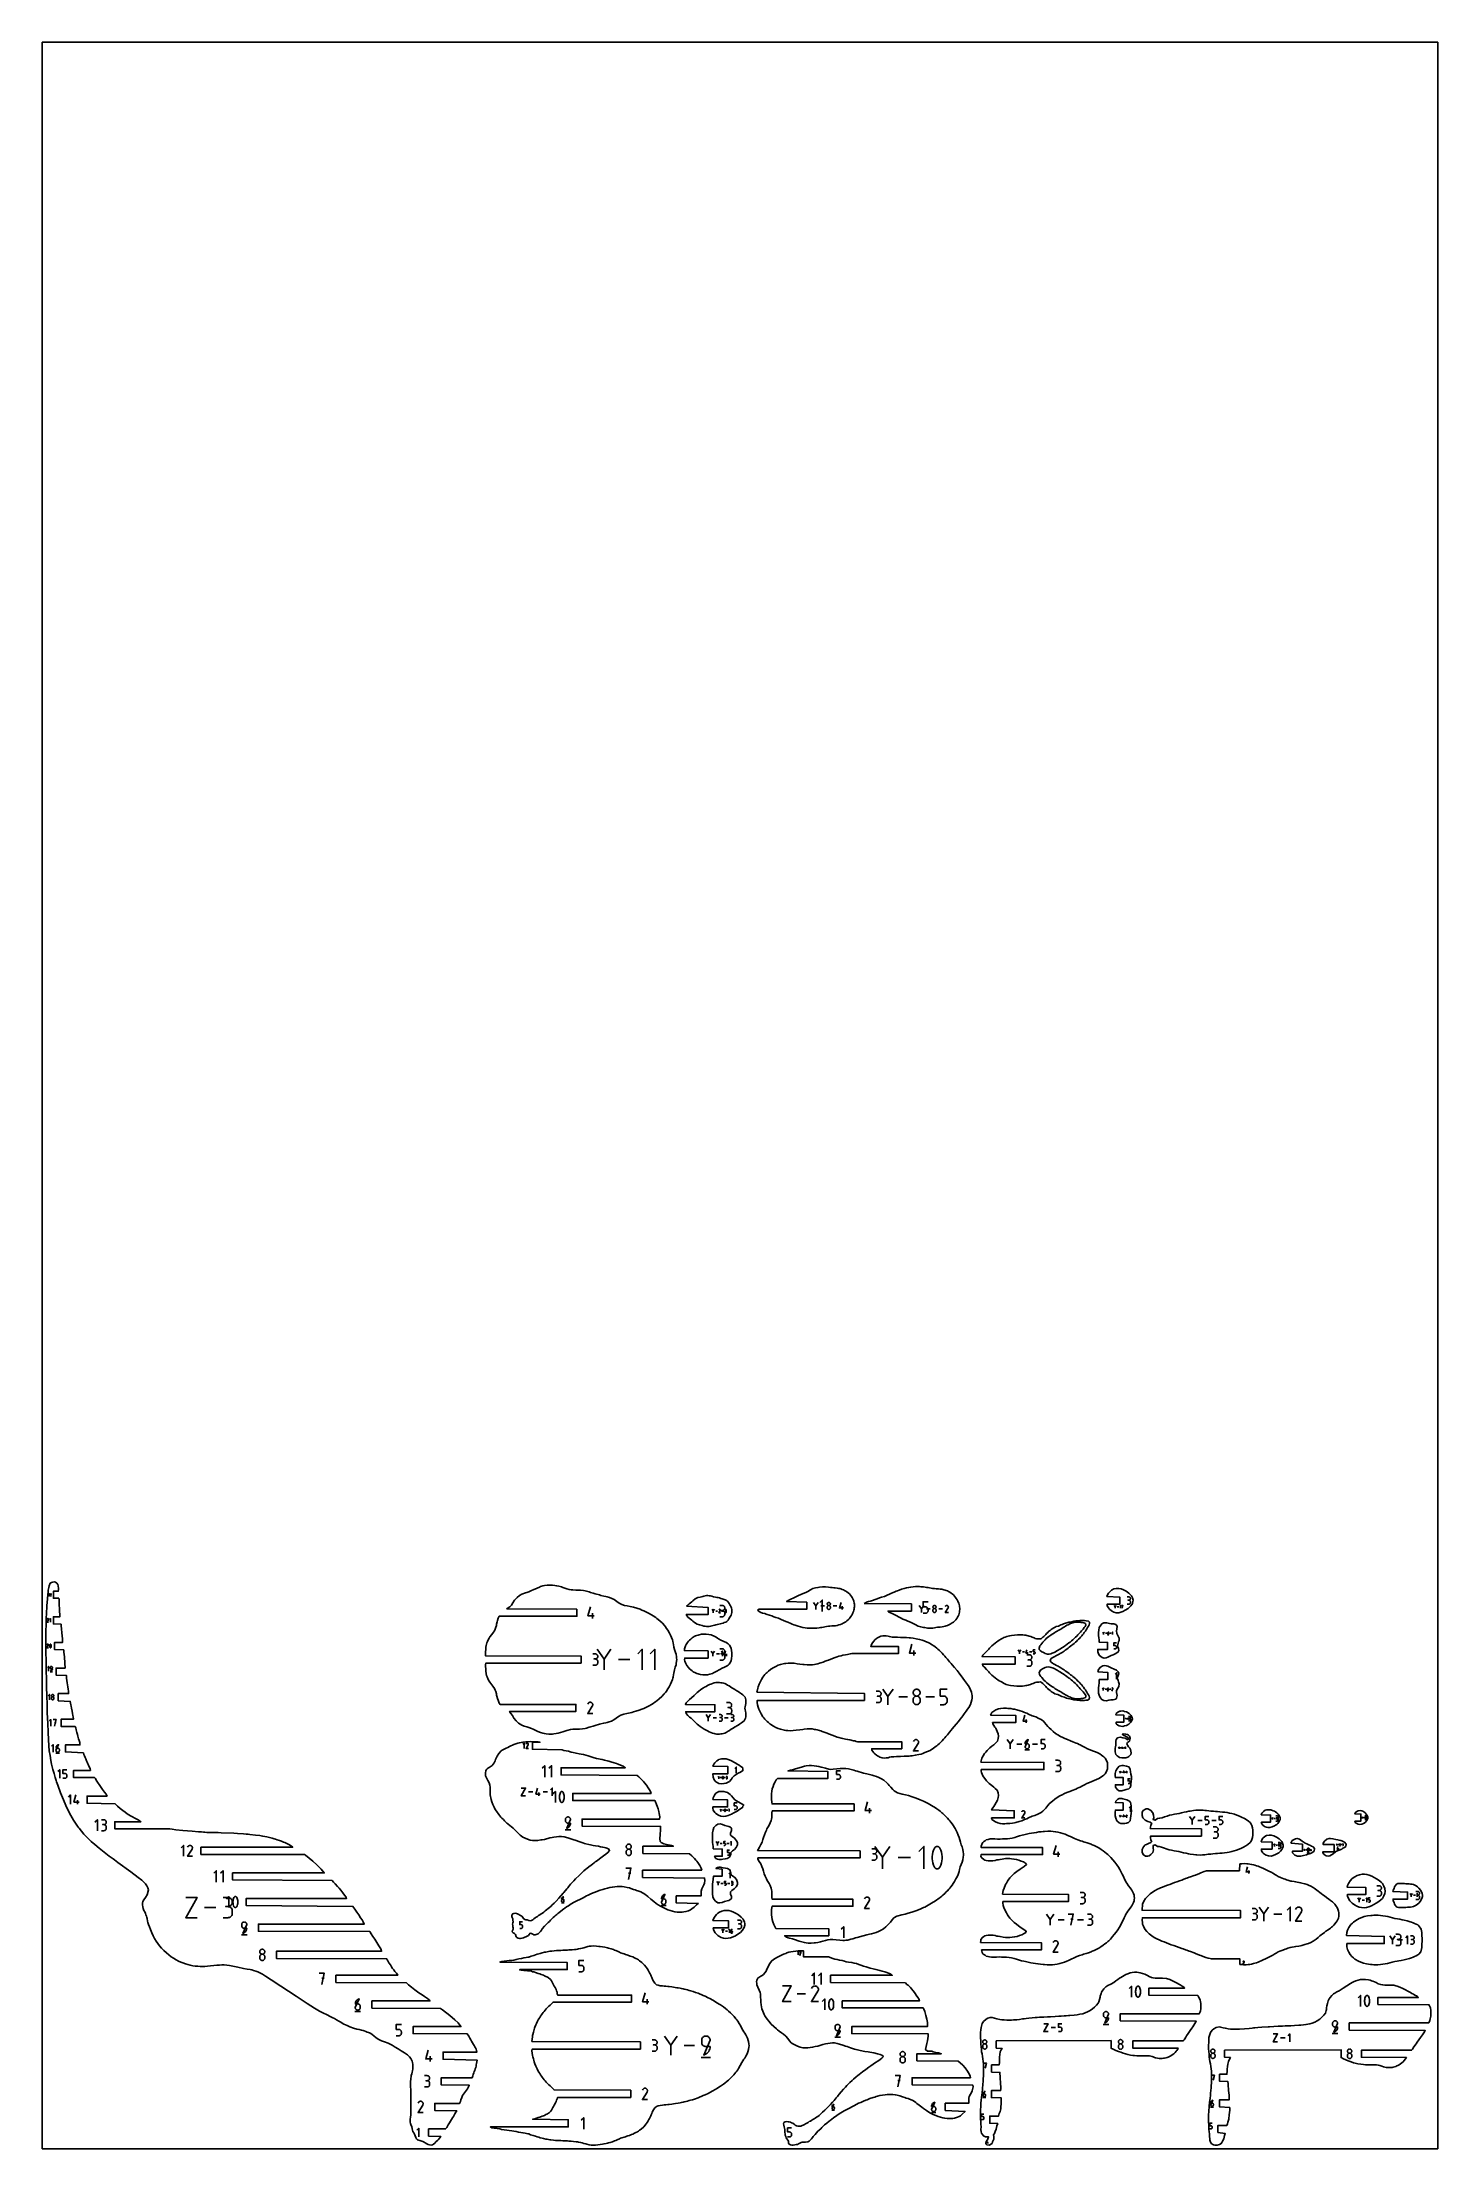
# Model space of a CAD drawing. Extents: x 0 to 590, y 0 to 890.
import ezdxf

# ---------------------------------------------------------------- set-up
doc = ezdxf.new("R2010")
doc.units = 0
doc.header["$MEASUREMENT"] = 0
for name, color, linetype in [('annotation', 7, 'Continuous'), ('boundary', 7, 'Continuous'), ('frame', 7, 'Continuous'), ('hole', 7, 'Continuous')]:
    doc.layers.add(name, color=color, linetype=linetype)

msp = doc.modelspace()

# ---------------------------------------------------------------- linework, layer by layer
at = {"layer": 'annotation', "color": 1}
for p, q in [((232.613529, 224.123217), (232.613529, 226.255012)), ((283.690659, 227.291125), (283.690659, 226.484657)), ((285.509959, 227.209287), (284.717578, 227.209287)), ((288.033047, 227.209287), (287.240666, 227.209287)), ((327.020348, 229.548922), (327.020348, 227.891884)), ((330.758442, 229.380772), (329.130346, 229.380772)), ((335.94215, 229.380772), (334.314054, 229.380772)), ((338.21619, 227.891977), (338.21619, 229.214396)), ((371.711855, 228.25656), (371.711855, 226.599521)), ((375.449949, 228.08841), (373.821853, 228.08841)), ((380.633656, 228.08841), (379.005561, 228.08841)), ((453.554591, 229.060272), (453.554591, 228.381448)), ((455.085942, 228.991387), (454.418975, 228.991387)), ((456.81425, 229.058092), (456.543072, 229.058092)), ((448.669296, 217.875951), (448.669296, 217.280475)), ((450.012625, 217.815524), (449.427549, 217.815524)), ((450.384026, 217.146754), (450.919042, 217.146754)), ((451.875451, 217.815524), (451.290376, 217.815524)), ((237.517765, 207.180322), (237.517765, 202.31659)), ((248.489799, 206.686769), (243.711021, 206.686769)), ((283.547359, 209.303489), (283.547359, 208.094192)), ((286.275397, 209.180774), (285.087223, 209.180774)), ((289.232955, 208.09426), (289.232955, 209.059354)), ((368.469276, 208.365977), (368.469276, 210.497772)), ((413.172544, 210.023868), (413.172544, 209.097944)), ((415.261324, 209.929908), (414.351573, 209.929908)), ((416.532018, 209.097996), (416.532018, 209.83694)), ((418.342781, 209.929908), (417.43303, 209.929908)), ((3.379372, 201.565995), (4.389546, 201.565995)), ((357.50861, 191.300136), (357.50861, 187.647957)), ((365.747516, 190.929526), (362.159129, 190.929526)), ((377.172612, 190.929526), (373.584225, 190.929526)), ((448.550542, 194.267782), (448.550542, 193.672305)), ((449.893871, 194.207355), (449.308795, 194.207355)), ((450.265272, 193.538585), (450.800289, 193.538585)), ((451.756699, 194.207355), (451.171623, 194.207355)), ((5.906837, 180.141909), (5.302432, 180.141909)), ((281.599145, 182.213988), (281.599145, 180.647596)), ((285.13275, 182.055037), (283.593717, 182.055037)), ((290.032888, 182.055037), (288.493856, 182.055037)), ((415.907667, 179.979771), (415.907667, 181.406749)), ((458.033541, 181.765822), (458.033541, 181.469604)), ((458.701777, 181.735763), (458.410733, 181.735763)), ((409.2259, 171.194502), (409.2259, 169.0436)), ((414.078093, 170.976237), (411.96476, 170.976237)), ((420.80675, 170.976237), (418.693417, 170.976237)), ((455.246542, 169.466063), (455.246542, 169.059424)), ((456.163873, 169.424798), (455.764337, 169.424798)), ((456.721925, 169.059447), (456.721925, 169.38397)), ((457.517159, 169.424798), (457.117623, 169.424798)), ((5.780246, 167.158346), (7.393968, 167.158346)), ((415.419619, 168.560593), (417.352134, 168.560593)), ((285.994362, 156.888906), (285.994362, 156.357761)), ((287.192564, 156.835007), (286.670697, 156.835007)), ((288.854142, 156.835007), (288.332275, 156.835007)), ((455.733508, 159.163766), (455.733508, 158.733974)), ((456.703069, 159.120152), (456.280785, 159.120152)), ((457.336024, 159.162385), (457.16433, 159.162385)), ((458.04802, 159.120152), (457.625736, 159.120152)), ((14.965324, 145.573132), (14.965324, 147.320219)), ((207.463538, 150.764074), (205.636873, 150.764074)), ((210.014931, 149.093698), (210.014931, 150.577406)), ((213.650716, 150.764074), (211.82405, 150.764074)), ((286.928714, 143.109591), (286.928714, 142.578446)), ((288.126917, 143.055692), (287.605049, 143.055692)), ((289.788494, 143.055692), (289.266627, 143.055692)), ((349.739463, 141.837513), (349.739463, 143.969308)), ((221.078533, 134.837144), (223.478533, 134.837144)), ((455.647795, 140.570501), (455.647795, 140.140709)), ((456.617358, 140.526888), (456.195073, 140.526888)), ((457.250312, 140.569121), (457.078619, 140.569121)), ((457.96231, 140.526888), (457.540025, 140.526888)), ((486.160607, 138.949917), (486.160607, 137.070981)), ((490.399276, 138.759249), (488.553159, 138.759249)), ((496.277145, 138.759249), (494.431027, 138.759249)), ((520.104137, 139.577251), (520.104137, 139.072211)), ((521.243451, 139.526001), (520.747233, 139.526001)), ((522.100522, 138.958799), (522.554284, 138.958799)), ((558.100015, 139.98889), (558.100015, 139.619428)), ((558.933481, 139.951398), (558.570472, 139.951398)), ((285.477153, 129.110566), (285.477153, 128.203507)), ((287.523378, 129.018521), (286.632162, 129.018521)), ((290.360928, 129.018521), (289.469712, 129.018521)), ((429.420208, 123.408028), (429.420208, 125.539823)), ((520.88314, 128.33536), (520.88314, 127.753319)), ((522.196158, 128.276296), (521.624284, 128.276296)), ((533.636394, 126.352161), (533.636394, 125.948246)), ((534.547582, 126.311173), (534.150721, 126.311173)), ((534.799505, 125.857542), (535.16241, 125.857542)), ((535.811149, 126.311173), (535.414288, 126.311173)), ((536.365463, 125.948269), (536.365463, 126.270618)), ((547.246425, 128.557306), (547.246425, 128.15339)), ((548.157613, 128.516318), (547.760753, 128.516318)), ((547.920669, 126.384824), (547.920669, 126.961489)), ((548.409537, 128.062687), (548.772442, 128.062687)), ((549.42118, 128.516318), (549.02432, 128.516318)), ((248.903366, 116.464154), (247.836265, 116.464154)), ((355.216688, 123.567515), (355.216688, 118.308392)), ((367.08068, 123.033839), (361.913417, 123.033839)), ((510.037853, 116.326729), (510.037853, 117.605806)), ((285.768006, 112.260023), (285.768006, 111.352963)), ((287.814232, 112.167978), (286.923015, 112.167978)), ((290.651784, 112.167978), (289.760568, 112.167978)), ((578.762041, 107.289364), (578.762041, 106.525636)), ((580.484925, 107.211864), (579.734537, 107.211864)), ((73.389296, 101.951087), (68.705896, 101.951087)), ((219.505427, 103.946464), (220.6554, 103.946464)), ((261.705355, 102.746756), (263.815094, 102.746756)), ((516.467341, 99.468866), (516.467341, 96.132266)), ((523.994336, 99.13028), (520.716016, 99.13028)), ((556.706094, 105.227882), (556.706094, 104.246618)), ((558.919716, 105.128307), (557.955591, 105.128307)), ((84.220942, 90.451334), (86.620942, 90.451334)), ((287.802962, 92.111775), (287.802962, 91.284927)), ((289.66824, 92.02787), (288.855834, 92.02787)), ((291.071432, 91.099249), (291.814329, 91.099249)), ((426.135277, 97.082089), (426.135277, 94.473792)), ((432.019301, 96.817409), (429.456564, 96.817409)), ((435.860543, 97.073712), (434.818576, 97.073712)), ((440.18147, 96.817409), (437.618732, 96.817409)), ((570.780536, 88.441764), (570.780536, 86.523194)), ((575.108614, 88.247075), (573.223556, 88.247075)), ((119.289987, 72.078344), (118.222886, 72.078344)), ((255.710496, 61.094854), (255.710496, 63.226649)), ((322.749069, 65.528077), (319.146913, 65.528077)), ((132.244728, 57.99812), (134.644728, 57.99812)), ((335.063025, 47.193355), (337.463025, 47.193355)), ((428.349047, 51.201218), (426.514323, 51.201218)), ((448.500111, 52.605971), (450.900111, 52.605971)), ((525.377974, 46.877811), (523.527048, 46.877811)), ((545.359689, 48.69096), (547.759689, 48.69096)), ((164.032891, 36.962645), (164.032891, 39.094439)), ((265.711799, 44.111748), (265.711799, 39.644341)), ((275.789767, 43.658412), (271.400391, 43.658412)), ((278.576106, 38.641138), (282.589925, 38.641138)), ((362.772128, 28.820366), (361.705026, 28.820366)), ((399.164437, 35.287659), (398.688125, 35.287659)), ((495.549234, 30.172882), (495.071968, 30.172882)), ((397.70238, 21.674803), (398.884744, 21.674803)), ((333.855809, 16.367293), (334.954088, 16.367293)), ((375.884595, 15.294996), (377.840712, 15.294996)), ((493.902279, 17.654735), (495.168688, 17.654735)), ((399.69151, 2.299245), (399.69151, 2.670565))]:
    msp.add_line(p, q, dxfattribs=at)
for points in [[(3.167247, 233.627481), (2.763593, 233.627481), (3.136583, 234.227946), (3.136583, 234.227946), (3.137029, 234.228498), (3.137456, 234.229054), (3.137868, 234.22962), (3.138268, 234.2302), (3.138657, 234.230799), (3.13904, 234.231421), (3.139418, 234.232071), (3.139795, 234.232754), (3.140173, 234.233475), (3.140173, 234.233475), (3.155574, 234.266541), (3.164571, 234.300817), (3.167384, 234.335529), (3.164235, 234.369902), (3.155343, 234.40316), (3.140929, 234.434531), (3.121214, 234.463239), (3.096418, 234.48851), (3.066761, 234.509569), (3.066761, 234.509569), (3.033603, 234.524751), (2.999274, 234.533609), (2.964542, 234.536343), (2.930175, 234.533152), (2.896939, 234.524235), (2.865603, 234.509793), (2.836934, 234.490023), (2.8117, 234.465127), (2.790667, 234.435302), (2.764163, 234.38446)], [(3.911867, 233.627481), (3.508213, 233.627481), (3.881203, 234.227946), (3.881203, 234.227946), (3.881649, 234.228498), (3.882076, 234.229054), (3.882488, 234.22962), (3.882888, 234.2302), (3.883277, 234.230799), (3.88366, 234.231421), (3.884038, 234.232071), (3.884415, 234.232754), (3.884794, 234.233475), (3.884794, 234.233475), (3.900194, 234.266541), (3.909191, 234.300817), (3.912004, 234.335529), (3.908855, 234.369902), (3.899963, 234.40316), (3.885549, 234.434531), (3.865834, 234.463239), (3.841038, 234.48851), (3.811381, 234.509569), (3.811381, 234.509569), (3.778223, 234.524751), (3.743894, 234.533609), (3.709162, 234.536343), (3.674795, 234.533152), (3.641559, 234.524235), (3.610223, 234.509793), (3.581554, 234.490023), (3.55632, 234.465127), (3.535287, 234.435302), (3.508783, 234.38446)], [(329.751346, 227.040042), (329.751346, 231.840042), (328.684245, 230.77264)], [(458.657805, 230.108861), (459.337217, 230.108861), (459.337217, 230.108861), (459.459411, 230.119823), (459.574392, 230.151415), (459.680246, 230.201698), (459.775062, 230.268733), (459.856927, 230.350581), (459.923928, 230.445302), (459.974154, 230.550958), (460.005692, 230.665608), (460.01663, 230.787315), (460.01663, 231.127501), (460.01663, 231.127501), (460.005692, 231.249156), (459.974154, 231.36378), (459.923928, 231.469428), (459.856927, 231.564155), (459.775062, 231.646019), (459.680246, 231.713074), (459.574392, 231.763378), (459.459411, 231.794986), (459.337217, 231.805954), (458.997031, 231.805954), (459.337217, 231.805954), (459.337217, 231.805954), (459.459411, 231.816924), (459.574392, 231.848551), (459.680246, 231.898904), (459.775062, 231.966057), (459.856927, 232.048082), (459.923928, 232.143049), (459.974154, 232.249031), (460.005692, 232.364099), (460.01663, 232.486326), (460.01663, 232.486326), (460.005692, 232.607982), (459.974154, 232.722605), (459.923928, 232.828253), (459.856927, 232.922981), (459.775062, 233.004844), (459.680246, 233.0719), (459.574392, 233.122204), (459.459411, 233.153811), (459.337217, 233.164779), (458.657805, 233.164779)], [(2.728403, 222.523528), (2.070524, 222.523528), (2.678426, 223.502172), (2.678426, 223.502172), (2.679153, 223.503072), (2.67985, 223.503979), (2.680521, 223.504901), (2.681172, 223.505846), (2.681807, 223.506822), (2.682431, 223.507836), (2.683047, 223.508895), (2.683662, 223.510009), (2.684278, 223.511183), (2.684278, 223.511183), (2.709378, 223.565075), (2.724041, 223.620939), (2.728627, 223.677513), (2.723494, 223.733533), (2.709002, 223.787739), (2.68551, 223.838867), (2.653378, 223.885656), (2.612965, 223.926842), (2.56463, 223.961164), (2.56463, 223.961164), (2.510588, 223.985908), (2.454639, 224.000345), (2.398032, 224.004801), (2.34202, 223.9996), (2.287853, 223.985068), (2.236781, 223.961529), (2.190056, 223.929309), (2.148928, 223.888732), (2.114649, 223.840123), (2.071453, 223.757261)], [(3.613359, 222.52354), (3.613359, 224.004837), (3.284048, 223.675433)], [(233.412425, 225.190319), (230.74723, 225.190319), (231.811622, 228.923217)], [(284.173958, 227.933917), (283.690659, 227.23487), (283.207269, 227.933917)], [(286.696981, 226.484691), (286.053371, 226.484691), (286.648088, 227.44211), (286.648088, 227.44211), (286.648799, 227.442989), (286.649481, 227.443877), (286.650138, 227.444779), (286.650775, 227.445703), (286.651396, 227.446658), (286.652006, 227.44765), (286.652609, 227.448687), (286.65321, 227.449776), (286.653814, 227.450925), (286.653814, 227.450925), (286.678369, 227.503648), (286.692714, 227.558301), (286.6972, 227.613647), (286.692179, 227.668453), (286.678001, 227.721483), (286.655019, 227.771502), (286.623583, 227.817276), (286.584047, 227.857569), (286.53676, 227.891147), (286.53676, 227.891147), (286.48389, 227.915354), (286.429154, 227.929478), (286.373776, 227.933837), (286.318978, 227.928749), (286.265986, 227.914532), (286.216022, 227.891504), (286.17031, 227.859982), (286.130075, 227.820285), (286.096539, 227.77273), (286.054279, 227.691666)], [(286.430145, 224.809454), (287.496043, 224.809454), (287.496043, 224.809454), (287.687747, 224.826651), (287.868134, 224.876215), (288.034203, 224.955101), (288.182955, 225.060269), (288.311389, 225.188676), (288.416505, 225.33728), (288.495302, 225.503038), (288.54478, 225.682907), (288.56194, 225.873847), (288.56194, 226.407548), (288.56194, 226.407548), (288.54478, 226.598408), (288.495302, 226.778235), (288.416505, 226.94398), (288.311389, 227.092594), (288.182955, 227.221026), (288.034203, 227.326226), (287.868134, 227.405145), (287.687747, 227.454733), (287.496043, 227.47194), (286.962341, 227.47194), (287.496043, 227.47194), (287.496043, 227.47194), (287.687747, 227.489151), (287.868134, 227.538768), (288.034203, 227.617766), (288.182955, 227.723119), (288.311389, 227.851802), (288.416505, 228.000792), (288.495302, 228.167061), (288.54478, 228.347587), (288.56194, 228.539343), (288.56194, 228.539343), (288.54478, 228.730202), (288.495302, 228.91003), (288.416505, 229.075775), (288.311389, 229.224389), (288.182955, 229.352821), (288.034203, 229.458021), (287.868134, 229.53694), (287.687747, 229.586528), (287.496043, 229.603735), (286.430145, 229.603735)], [(288.576349, 226.484748), (288.898154, 226.484748), (288.898154, 226.484748), (288.956032, 226.48994), (289.010493, 226.504904), (289.060631, 226.52872), (289.10554, 226.560472), (289.144316, 226.599239), (289.176051, 226.644104), (289.199841, 226.694148), (289.214779, 226.748453), (289.21996, 226.806099), (289.21996, 226.967229), (289.21996, 226.967229), (289.214779, 227.024851), (289.199841, 227.079143), (289.176051, 227.129184), (289.144316, 227.174051), (289.10554, 227.212826), (289.060631, 227.244587), (289.010493, 227.268414), (288.956032, 227.283385), (288.898154, 227.28858), (288.737024, 227.28858), (288.898154, 227.28858), (288.898154, 227.28858), (288.956032, 227.293776), (289.010493, 227.308756), (289.060631, 227.332606), (289.10554, 227.364413), (289.144316, 227.403264), (289.176051, 227.448246), (289.199841, 227.498444), (289.214779, 227.552947), (289.21996, 227.61084), (289.21996, 227.61084), (289.214779, 227.668462), (289.199841, 227.722754), (289.176051, 227.772794), (289.144316, 227.817662), (289.10554, 227.856437), (289.060631, 227.888198), (289.010493, 227.912025), (288.956032, 227.926996), (288.898154, 227.932191), (288.576349, 227.932191)], [(328.013377, 230.869661), (327.020348, 229.433337), (326.027134, 230.869661)], [(338.71177, 228.553934), (337.058466, 228.553934), (337.718742, 230.869568)], [(372.704883, 229.577298), (371.711855, 228.140974), (370.71864, 229.577298)], [(372.395602, 226.296747), (373.461499, 226.296747), (373.461499, 226.296747), (373.652807, 226.313948), (373.832984, 226.363537), (373.998991, 226.442495), (374.147793, 226.5478), (374.27635, 226.676434), (374.381627, 226.825376), (374.460585, 226.991606), (374.510188, 227.172103), (374.527397, 227.363849), (374.527397, 227.894841), (374.527397, 227.894841), (374.510198, 228.086493), (374.46062, 228.266742), (374.381694, 228.432611), (374.276449, 228.581126), (374.147916, 228.70931), (373.999125, 228.814188), (373.833105, 228.892785), (373.652886, 228.942125), (373.461499, 228.959233), (372.395602, 228.959233), (372.395602, 231.096747), (374.527397, 231.096747)], [(383.072617, 226.59959), (381.750197, 226.59959), (382.972156, 228.566787), (382.972156, 228.566787), (382.973617, 228.568594), (382.975018, 228.570417), (382.976368, 228.572271), (382.977676, 228.574171), (382.978953, 228.576132), (382.980206, 228.57817), (382.981446, 228.580301), (382.98268, 228.582539), (382.98392, 228.5849), (382.98392, 228.5849), (383.034374, 228.693229), (383.063849, 228.805523), (383.073066, 228.919242), (383.062748, 229.031851), (383.033617, 229.140811), (382.986396, 229.243585), (382.921806, 229.337636), (382.840571, 229.420426), (382.743412, 229.489418), (382.743412, 229.489418), (382.634781, 229.539155), (382.522316, 229.568176), (382.40853, 229.577132), (382.295938, 229.566678), (382.187055, 229.537467), (382.084395, 229.490151), (381.990472, 229.425384), (381.9078, 229.343819), (381.838894, 229.246109), (381.752065, 229.079546)], [(453.961396, 229.601327), (453.554591, 229.012921), (453.14771, 229.601327)], [(455.814469, 228.381486), (455.814469, 229.601288), (455.543291, 229.330034)], [(456.543072, 228.381486), (456.81425, 229.601288), (456.271818, 229.601288)], [(449.026153, 218.350574), (448.669296, 217.834414), (448.312373, 218.350574)], [(452.514528, 217.280508), (452.514528, 218.350541), (452.276646, 218.112592)], [(452.994938, 211.206252), (453.557681, 211.206252), (453.557681, 211.206252), (453.658682, 211.215333), (453.753807, 211.241514), (453.841451, 211.2832), (453.920011, 211.338796), (453.987884, 211.406709), (454.043465, 211.485343), (454.085151, 211.573104), (454.111339, 211.668399), (454.120424, 211.769631), (454.120424, 212.04997), (454.120424, 212.04997), (454.111344, 212.151153), (454.085169, 212.246316), (454.0435, 212.333887), (453.987936, 212.412296), (453.920077, 212.479971), (453.841522, 212.535342), (453.753871, 212.576837), (453.658724, 212.602886), (453.557681, 212.611918), (452.994938, 212.611918), (452.994938, 213.740425), (454.120424, 213.740425)], [(2.674498, 211.705591), (2.016442, 211.705591), (2.624507, 212.684499), (2.624507, 212.684499), (2.625234, 212.685398), (2.625931, 212.686305), (2.626603, 212.687228), (2.627254, 212.688173), (2.62789, 212.689149), (2.628513, 212.690163), (2.62913, 212.691223), (2.629745, 212.692337), (2.630361, 212.693512), (2.630361, 212.693512), (2.655468, 212.747419), (2.670135, 212.803298), (2.674722, 212.859886), (2.669587, 212.915922), (2.655091, 212.970142), (2.631593, 213.021284), (2.599453, 213.068085), (2.559029, 213.109283), (2.510681, 213.143614), (2.510681, 213.143614), (2.456624, 213.168365), (2.40066, 213.182806), (2.344038, 213.187263), (2.288011, 213.182061), (2.233829, 213.167524), (2.182744, 213.143979), (2.136006, 213.11175), (2.094867, 213.071162), (2.060578, 213.02254), (2.017371, 212.939656)], [(232.734261, 204.28694), (233.800158, 204.28694), (233.800158, 204.28694), (233.991862, 204.304137), (234.172249, 204.3537), (234.338319, 204.432587), (234.487071, 204.537755), (234.615504, 204.666162), (234.72062, 204.814766), (234.799417, 204.980523), (234.848896, 205.160393), (234.866055, 205.351332), (234.866055, 205.885033), (234.866055, 205.885033), (234.848896, 206.075893), (234.799417, 206.255721), (234.72062, 206.421466), (234.615504, 206.570079), (234.487071, 206.698511), (234.338319, 206.803712), (234.172249, 206.882631), (233.991862, 206.932219), (233.800158, 206.949426), (233.266457, 206.949426), (233.800158, 206.949426), (233.800158, 206.949426), (233.991862, 206.966637), (234.172249, 207.016254), (234.338319, 207.095251), (234.487071, 207.200604), (234.615504, 207.329288), (234.72062, 207.478277), (234.799417, 207.644547), (234.848896, 207.825072), (234.866055, 208.016828), (234.866055, 208.016828), (234.848896, 208.207688), (234.799417, 208.387515), (234.72062, 208.553261), (234.615504, 208.701874), (234.487071, 208.830306), (234.338319, 208.935506), (234.172249, 209.014425), (233.991862, 209.064013), (233.800158, 209.08122), (232.734261, 209.08122)], [(240.432496, 211.056948), (237.517765, 206.841056), (234.602485, 211.056948)], [(253.709651, 202.316864), (253.709651, 211.056674), (251.76668, 209.113154)], [(258.930052, 202.316864), (258.930052, 211.056674), (256.98708, 209.113154)], [(284.272065, 210.267356), (283.547359, 209.219135), (282.822517, 210.267356)], [(286.42678, 206.466559), (287.492677, 206.466559), (287.492677, 206.466559), (287.684381, 206.483756), (287.864768, 206.533319), (288.030838, 206.612206), (288.17959, 206.717374), (288.308024, 206.845781), (288.413139, 206.994385), (288.491936, 207.160143), (288.541415, 207.340012), (288.558575, 207.530951), (288.558575, 208.064653), (288.558575, 208.064653), (288.541415, 208.255512), (288.491936, 208.43534), (288.413139, 208.601085), (288.308024, 208.749699), (288.17959, 208.878131), (288.030838, 208.983331), (287.864768, 209.06225), (287.684381, 209.111838), (287.492677, 209.129045), (286.958976, 209.129045), (287.492677, 209.129045), (287.492677, 209.129045), (287.684381, 209.146256), (287.864768, 209.195873), (288.030838, 209.27487), (288.17959, 209.380224), (288.308024, 209.508907), (288.413139, 209.657896), (288.491936, 209.824166), (288.541415, 210.004692), (288.558575, 210.196447), (288.558575, 210.196447), (288.541415, 210.387307), (288.491936, 210.567135), (288.413139, 210.73288), (288.308024, 210.881494), (288.17959, 211.009925), (288.030838, 211.115126), (287.864768, 211.194045), (287.684381, 211.243633), (287.492677, 211.26084), (286.42678, 211.26084)], [(287.573238, 208.09426), (287.573238, 210.267288), (287.090146, 209.78406)], [(289.594626, 208.577352), (288.388055, 208.577352), (288.869921, 210.267288)], [(369.268173, 209.433078), (366.602978, 209.433078), (367.66737, 213.165977)], [(413.72743, 210.761873), (413.172544, 209.959281), (412.617553, 210.761873)], [(416.808939, 209.467886), (415.885102, 209.467886), (416.254053, 210.761821)], [(416.265195, 203.919349), (417.331092, 203.919349), (417.331092, 203.919349), (417.522796, 203.936547), (417.703183, 203.98611), (417.869253, 204.064997), (418.018005, 204.170165), (418.146439, 204.298572), (418.251554, 204.447175), (418.330352, 204.612933), (418.37983, 204.792803), (418.39699, 204.983742), (418.39699, 205.517443), (418.39699, 205.517443), (418.37983, 205.708303), (418.330352, 205.88813), (418.251554, 206.053876), (418.146439, 206.202489), (418.018005, 206.330921), (417.869253, 206.436121), (417.703183, 206.51504), (417.522796, 206.564628), (417.331092, 206.581835), (416.797391, 206.581835), (417.331092, 206.581835), (417.331092, 206.581835), (417.522796, 206.599046), (417.703183, 206.648663), (417.869253, 206.727661), (418.018005, 206.833014), (418.146439, 206.961698), (418.251554, 207.110687), (418.330352, 207.276957), (418.37983, 207.457482), (418.39699, 207.649238), (418.39699, 207.649238), (418.37983, 207.840098), (418.330352, 208.019925), (418.251554, 208.18567), (418.146439, 208.334284), (418.018005, 208.462716), (417.869253, 208.567916), (417.703183, 208.646835), (417.522796, 208.696423), (417.331092, 208.71363), (416.265195, 208.71363)], [(418.966559, 209.097996), (419.336031, 209.097996), (419.336031, 209.097996), (419.402344, 209.103958), (419.464799, 209.121147), (419.522342, 209.148516), (419.573921, 209.185019), (419.618483, 209.229607), (419.654975, 209.281235), (419.682344, 209.338855), (419.699538, 209.401421), (419.705503, 209.467886), (419.705503, 209.651943), (419.705503, 209.651943), (419.699542, 209.718376), (419.682356, 209.780856), (419.654998, 209.838351), (419.618517, 209.889831), (419.573964, 209.934263), (419.522388, 209.970617), (419.464841, 209.997861), (419.402372, 210.014964), (419.336031, 210.020894), (418.966559, 210.020894), (418.966559, 210.761821), (419.705503, 210.761821)], [(2.677996, 201.818539), (2.677996, 203.838887), (2.228847, 203.389611)], [(454.187736, 198.379833), (454.187736, 201.12562), (453.577312, 200.515024)], [(3.092365, 189.655904), (3.092365, 191.966046), (2.57879, 191.452327)], [(232.740136, 183.86808), (230.608341, 183.86808), (232.578189, 187.039283), (232.578189, 187.039283), (232.580544, 187.042197), (232.582803, 187.045135), (232.584979, 187.048124), (232.587089, 187.051186), (232.589146, 187.054348), (232.591167, 187.057634), (232.593165, 187.061068), (232.595155, 187.064675), (232.597153, 187.068481), (232.597153, 187.068481), (232.678488, 187.243113), (232.726002, 187.424135), (232.740861, 187.607456), (232.724228, 187.788985), (232.677267, 187.964633), (232.601145, 188.130309), (232.497024, 188.281923), (232.366069, 188.415384), (232.209445, 188.526602), (232.209445, 188.526602), (232.034327, 188.606781), (231.853028, 188.653563), (231.669601, 188.668002), (231.488098, 188.65115), (231.312574, 188.604059), (231.147082, 188.527784), (230.995674, 188.423377), (230.862403, 188.291891), (230.751324, 188.134379), (230.611351, 187.865872)], [(289.351768, 183.727405), (290.417665, 183.727405), (290.417665, 183.727405), (290.609369, 183.744602), (290.789756, 183.794166), (290.955826, 183.873052), (291.104578, 183.978221), (291.233012, 184.106628), (291.338127, 184.255231), (291.416924, 184.420989), (291.466403, 184.600859), (291.483562, 184.791798), (291.483562, 185.325499), (291.483562, 185.325499), (291.466403, 185.516359), (291.416924, 185.696186), (291.338127, 185.861932), (291.233012, 186.010545), (291.104578, 186.138977), (290.955826, 186.244177), (290.789756, 186.323096), (290.609369, 186.372684), (290.417665, 186.389891), (289.883964, 186.389891), (290.417665, 186.389891), (290.417665, 186.389891), (290.609369, 186.407102), (290.789756, 186.456719), (290.955826, 186.535717), (291.104578, 186.64107), (291.233012, 186.769753), (291.338127, 186.918743), (291.416924, 187.085013), (291.466403, 187.265538), (291.483562, 187.457294), (291.483562, 187.457294), (291.466403, 187.648153), (291.416924, 187.827981), (291.338127, 187.993726), (291.233012, 188.14234), (291.104578, 188.270772), (290.955826, 188.375972), (290.789756, 188.454891), (290.609369, 188.504479), (290.417665, 188.521686), (289.351768, 188.521686)], [(352.510051, 188.529699), (353.575949, 188.529699), (353.575949, 188.529699), (353.767653, 188.546896), (353.94804, 188.59646), (354.114109, 188.675346), (354.262861, 188.780514), (354.391295, 188.908922), (354.496411, 189.057525), (354.575208, 189.223283), (354.624687, 189.403152), (354.641846, 189.594092), (354.641846, 190.127793), (354.641846, 190.127793), (354.624687, 190.318653), (354.575208, 190.49848), (354.496411, 190.664225), (354.391295, 190.812839), (354.262861, 190.941271), (354.114109, 191.046471), (353.94804, 191.12539), (353.767653, 191.174978), (353.575949, 191.192185), (353.042247, 191.192185), (353.575949, 191.192185), (353.575949, 191.192185), (353.767653, 191.209396), (353.94804, 191.259013), (354.114109, 191.338011), (354.262861, 191.443364), (354.391295, 191.572047), (354.496411, 191.721037), (354.575208, 191.887306), (354.624687, 192.067832), (354.641846, 192.259588), (354.641846, 192.259588), (354.624687, 192.450447), (354.575208, 192.630275), (354.496411, 192.79602), (354.391295, 192.944634), (354.262861, 193.073066), (354.114109, 193.178266), (353.94804, 193.257185), (353.767653, 193.306773), (353.575949, 193.32398), (352.510051, 193.32398)], [(359.697283, 194.211096), (357.50861, 191.04538), (355.319525, 194.211096)], [(379.633017, 187.648163), (381.090349, 187.648163), (381.090349, 187.648163), (381.351912, 187.67168), (381.598255, 187.739481), (381.825226, 187.847434), (382.028673, 187.991411), (382.204442, 188.167284), (382.34838, 188.370922), (382.456334, 188.598197), (382.524152, 188.84498), (382.547681, 189.107141), (382.547681, 189.833132), (382.547681, 189.833132), (382.524166, 190.095166), (382.456381, 190.341608), (382.348471, 190.568391), (382.204577, 190.771445), (382.028842, 190.946702), (381.825409, 191.090096), (381.598421, 191.197556), (381.35202, 191.265016), (381.090349, 191.288406), (379.633017, 191.288406), (379.633017, 194.21089), (382.547681, 194.21089)], [(448.907398, 194.742405), (448.550542, 194.226245), (448.193618, 194.742405)], [(452.633169, 193.67233), (452.157941, 193.67233), (452.597067, 194.379266), (452.597067, 194.379266), (452.597592, 194.379915), (452.598095, 194.380571), (452.598581, 194.381237), (452.599051, 194.381919), (452.59951, 194.382624), (452.59996, 194.383357), (452.600405, 194.384122), (452.600849, 194.384927), (452.601295, 194.385775), (452.601295, 194.385775), (452.619426, 194.424705), (452.630018, 194.465059), (452.63333, 194.505925), (452.629622, 194.546392), (452.619154, 194.585548), (452.602184, 194.622481), (452.578973, 194.65628), (452.54978, 194.686031), (452.514865, 194.710825), (452.514865, 194.710825), (452.475827, 194.728698), (452.435412, 194.739127), (452.394521, 194.742346), (452.35406, 194.738589), (452.314932, 194.728092), (452.278039, 194.711088), (452.244287, 194.687813), (452.214578, 194.658502), (452.189816, 194.623389), (452.158612, 194.563532)], [(3.678508, 178.633879), (3.678508, 181.352595), (3.074102, 180.748019)], [(5.302432, 178.633879), (5.906837, 181.352595), (4.697856, 181.352595)], [(282.53785, 183.462477), (281.599145, 182.104726), (280.660263, 183.462477)], [(286.187999, 180.647773), (286.813038, 180.647773), (286.813038, 180.647773), (286.925453, 180.657857), (287.031231, 180.686921), (287.128614, 180.73318), (287.215841, 180.79485), (287.291154, 180.870148), (287.352794, 180.957288), (287.399, 181.054488), (287.428014, 181.159963), (287.438077, 181.271929), (287.438077, 181.58489), (287.438077, 181.58489), (287.428014, 181.696809), (287.399, 181.80226), (287.352794, 181.899452), (287.291154, 181.986599), (287.215841, 182.061911), (287.128614, 182.1236), (287.031231, 182.169878), (286.925453, 182.198956), (286.813038, 182.209046), (286.500077, 182.209046), (286.813038, 182.209046), (286.813038, 182.209046), (286.925453, 182.219139), (287.031231, 182.248234), (287.128614, 182.294558), (287.215841, 182.356336), (287.291154, 182.431796), (287.352794, 182.519163), (287.399, 182.616663), (287.428014, 182.722522), (287.438077, 182.834967), (287.438077, 182.834967), (287.428014, 182.946887), (287.399, 183.052337), (287.352794, 183.14953), (287.291154, 183.236676), (287.215841, 183.311988), (287.128614, 183.373677), (287.031231, 183.419955), (286.925453, 183.449033), (286.813038, 183.459124), (286.187999, 183.459124)], [(291.088137, 180.647773), (291.713176, 180.647773), (291.713176, 180.647773), (291.825591, 180.657857), (291.931369, 180.686921), (292.028752, 180.73318), (292.115979, 180.79485), (292.191292, 180.870148), (292.252932, 180.957288), (292.299138, 181.054488), (292.328152, 181.159963), (292.338215, 181.271929), (292.338215, 181.58489), (292.338215, 181.58489), (292.328152, 181.696809), (292.299138, 181.80226), (292.252932, 181.899452), (292.191292, 181.986599), (292.115979, 182.061911), (292.028752, 182.1236), (291.931369, 182.169878), (291.825591, 182.198956), (291.713176, 182.209046), (291.400215, 182.209046), (291.713176, 182.209046), (291.713176, 182.209046), (291.825591, 182.219139), (291.931369, 182.248234), (292.028752, 182.294558), (292.115979, 182.356336), (292.191292, 182.431796), (292.252932, 182.519163), (292.299138, 182.616663), (292.328152, 182.722522), (292.338215, 182.834967), (292.338215, 182.834967), (292.328152, 182.946887), (292.299138, 183.052337), (292.252932, 183.14953), (292.191292, 183.236676), (292.115979, 183.311988), (292.028752, 183.373677), (291.931369, 183.419955), (291.825591, 183.449033), (291.713176, 183.459124), (291.088137, 183.459124)], [(416.442431, 180.694066), (414.658407, 180.694066), (415.370889, 183.192788)], [(458.211059, 182.001922), (458.033541, 181.74516), (457.85599, 182.001922)], [(459.137775, 181.469616), (458.901374, 181.469616), (459.119816, 181.821279), (459.119816, 181.821279), (459.120077, 181.821603), (459.120328, 181.821928), (459.120569, 181.82226), (459.120803, 181.822599), (459.121031, 181.82295), (459.121255, 181.823314), (459.121477, 181.823695), (459.121697, 181.824095), (459.121919, 181.824517), (459.121919, 181.824517), (459.130938, 181.843883), (459.136207, 181.863957), (459.137855, 181.884286), (459.136011, 181.904416), (459.130803, 181.923894), (459.122362, 181.942266), (459.110815, 181.959079), (459.096293, 181.973879), (459.078925, 181.986212), (459.078925, 181.986212), (459.059506, 181.995104), (459.039401, 182.000292), (459.01906, 182.001893), (458.998933, 182.000024), (458.979469, 181.994802), (458.961117, 181.986344), (458.944327, 181.974766), (458.929548, 181.960185), (458.91723, 181.942718), (458.901708, 181.912942)], [(459.211161, 180.768781), (459.640645, 180.768781), (459.640645, 180.768781), (459.717889, 180.77571), (459.790572, 180.795681), (459.857487, 180.827467), (459.917424, 180.869842), (459.969174, 180.921582), (460.011529, 180.981459), (460.043278, 181.048248), (460.063215, 181.120723), (460.070129, 181.197658), (460.070129, 181.412704), (460.070129, 181.412704), (460.063215, 181.489607), (460.043278, 181.562065), (460.011529, 181.628849), (459.969174, 181.68873), (459.917424, 181.74048), (459.857487, 181.782868), (459.790572, 181.814667), (459.717889, 181.834648), (459.640645, 181.841581), (459.4256, 181.841581), (459.640645, 181.841581), (459.640645, 181.841581), (459.717889, 181.848516), (459.790572, 181.868508), (459.857487, 181.900339), (459.917424, 181.942789), (459.969174, 181.99464), (460.011529, 182.054672), (460.043278, 182.121668), (460.063215, 182.194407), (460.070129, 182.271672), (460.070129, 182.271672), (460.063215, 182.348575), (460.043278, 182.421033), (460.011529, 182.487817), (459.969174, 182.547698), (459.917424, 182.599448), (459.857487, 182.641836), (459.790572, 182.673635), (459.717889, 182.693616), (459.640645, 182.700549), (459.211161, 182.700549)], [(4.659819, 167.561777), (4.659819, 170.789222), (3.942316, 170.071517)], [(203.718657, 169.183963), (203.718657, 171.396752), (203.226725, 170.904682)], [(205.531303, 169.183945), (204.54855, 169.183945), (205.456646, 170.645862), (205.456646, 170.645862), (205.457732, 170.647206), (205.458773, 170.64856), (205.459776, 170.649938), (205.460748, 170.65135), (205.461697, 170.652807), (205.462628, 170.654322), (205.46355, 170.655905), (205.464467, 170.657568), (205.465388, 170.659323), (205.465388, 170.659323), (205.502883, 170.739828), (205.524787, 170.823279), (205.531637, 170.907789), (205.523969, 170.991474), (205.502321, 171.072447), (205.467228, 171.148823), (205.419229, 171.218717), (205.358859, 171.280242), (205.286656, 171.331514), (205.286656, 171.331514), (205.205927, 171.368476), (205.122348, 171.390042), (205.037789, 171.396698), (204.954116, 171.388929), (204.8732, 171.367221), (204.796908, 171.332058), (204.72711, 171.283927), (204.665672, 171.223312), (204.614465, 171.150699), (204.549938, 171.026918)], [(370.449289, 168.110839), (368.317495, 168.110839), (370.287343, 171.282042), (370.287343, 171.282042), (370.289698, 171.284956), (370.291956, 171.287895), (370.294132, 171.290883), (370.296242, 171.293946), (370.2983, 171.297107), (370.30032, 171.300393), (370.302318, 171.303827), (370.304309, 171.307435), (370.306307, 171.311241), (370.306307, 171.311241), (370.387641, 171.485873), (370.435156, 171.666895), (370.450014, 171.850215), (370.433381, 172.031745), (370.386421, 172.207393), (370.310298, 172.373069), (370.206177, 172.524683), (370.075222, 172.658144), (369.918598, 172.769362), (369.918598, 172.769362), (369.74348, 172.849541), (369.562181, 172.896323), (369.378754, 172.910761), (369.197252, 172.893909), (369.021728, 172.846819), (368.856235, 172.770544), (368.704827, 172.666137), (368.571557, 172.53465), (368.460477, 172.377138), (368.320505, 172.108632)], [(410.514889, 172.908873), (409.2259, 171.044467), (407.936668, 172.908873)], [(422.255772, 169.043722), (423.114048, 169.043722), (423.114048, 169.043722), (423.268092, 169.057572), (423.413173, 169.097502), (423.546845, 169.16108), (423.666662, 169.245873), (423.770178, 169.349451), (423.854949, 169.469381), (423.918527, 169.603232), (423.958467, 169.748571), (423.972325, 169.902967), (423.972325, 170.33053), (423.972325, 170.33053), (423.958475, 170.484851), (423.918555, 170.62999), (423.855002, 170.763551), (423.770258, 170.883136), (423.666761, 170.986352), (423.546952, 171.070802), (423.413271, 171.134089), (423.268156, 171.173818), (423.114048, 171.187594), (422.255772, 171.187594), (422.255772, 172.908752), (423.972325, 172.908752)], [(455.490232, 169.790173), (455.246542, 169.437698), (455.002806, 169.790173)], [(456.843541, 169.221891), (456.437818, 169.221891), (456.599851, 169.79015)], [(457.953572, 169.059447), (457.953572, 169.79015), (457.791127, 169.62766)], [(212.456455, 157.07262), (212.456455, 161.87262), (211.389354, 160.805217)], [(215.323556, 157.07262), (215.323556, 161.87262), (214.256455, 160.805217)], [(293.430674, 158.710079), (293.430674, 161.293669), (292.856309, 160.719142)], [(428.430761, 159.350002), (429.496658, 159.350002), (429.496658, 159.350002), (429.688362, 159.367199), (429.868749, 159.416762), (430.034819, 159.495649), (430.183571, 159.600817), (430.312005, 159.729224), (430.41712, 159.877828), (430.495918, 160.043585), (430.545396, 160.223455), (430.562556, 160.414394), (430.562556, 160.948095), (430.562556, 160.948095), (430.545396, 161.138955), (430.495918, 161.318783), (430.41712, 161.484528), (430.312005, 161.633142), (430.183571, 161.761573), (430.034819, 161.866774), (429.868749, 161.945693), (429.688362, 161.995281), (429.496658, 162.012488), (428.962957, 162.012488), (429.496658, 162.012488), (429.496658, 162.012488), (429.688362, 162.029699), (429.868749, 162.079316), (430.034819, 162.158313), (430.183571, 162.263666), (430.312005, 162.39235), (430.41712, 162.541339), (430.495918, 162.707609), (430.545396, 162.888134), (430.562556, 163.07989), (430.562556, 163.07989), (430.545396, 163.27075), (430.495918, 163.450577), (430.41712, 163.616323), (430.312005, 163.764936), (430.183571, 163.893368), (430.034819, 163.998569), (429.868749, 164.077488), (429.688362, 164.127075), (429.496658, 164.144283), (428.430761, 164.144283)], [(7.468143, 156.543672), (7.468143, 160.17185), (6.661553, 159.365032)], [(8.828596, 156.543672), (9.634276, 156.543672), (9.634276, 156.543672), (9.77888, 156.556674), (9.91507, 156.594157), (10.040551, 156.653839), (10.153025, 156.733436), (10.250198, 156.830666), (10.329774, 156.943247), (10.389456, 157.068895), (10.426949, 157.205328), (10.439957, 157.350263), (10.439957, 157.751624), (10.439957, 157.751624), (10.426956, 157.896489), (10.389482, 158.032733), (10.329824, 158.158109), (10.250273, 158.270366), (10.153119, 158.367257), (10.040652, 158.446531), (9.915162, 158.50594), (9.77894, 158.543235), (9.634276, 158.556167), (8.828596, 158.556167), (8.828596, 160.17185), (10.439957, 160.17185)], [(204.383777, 149.093698), (202.528828, 149.093698), (204.383777, 152.43445), (202.528828, 152.43445)], [(210.570954, 149.83639), (208.716006, 149.83639), (209.456812, 152.43445)], [(215.64598, 149.093698), (215.64598, 152.43445), (214.903288, 151.691548)], [(286.312665, 157.312253), (285.994362, 156.851856), (285.675998, 157.312253)], [(289.211964, 156.357821), (289.423907, 156.357821), (289.423907, 156.357821), (289.462026, 156.36124), (289.497894, 156.371096), (289.530915, 156.386781), (289.560493, 156.407693), (289.586031, 156.433226), (289.606932, 156.462774), (289.6226, 156.495733), (289.632439, 156.531499), (289.635851, 156.569465), (289.635851, 156.675586), (289.635851, 156.675586), (289.632439, 156.713537), (289.6226, 156.749294), (289.606932, 156.78225), (289.586031, 156.811801), (289.560493, 156.837338), (289.530915, 156.858256), (289.497894, 156.873948), (289.462026, 156.883808), (289.423907, 156.88723), (289.317786, 156.88723), (289.423907, 156.88723), (289.423907, 156.88723), (289.462026, 156.890652), (289.497894, 156.900518), (289.530915, 156.916226), (289.560493, 156.937174), (289.586031, 156.962762), (289.606932, 156.992387), (289.6226, 157.025448), (289.632439, 157.061343), (289.635851, 157.099472), (289.635851, 157.099472), (289.632439, 157.137423), (289.6226, 157.17318), (289.606932, 157.206137), (289.586031, 157.235687), (289.560493, 157.261224), (289.530915, 157.282142), (289.497894, 157.297835), (289.462026, 157.307695), (289.423907, 157.311116), (289.211964, 157.311116)], [(335.834023, 156.15468), (336.635768, 156.15468), (336.635768, 156.15468), (336.779665, 156.167618), (336.91519, 156.204918), (337.040058, 156.264308), (337.151983, 156.343517), (337.248681, 156.440272), (337.327868, 156.552303), (337.387259, 156.677337), (337.424568, 156.813104), (337.437513, 156.957331), (337.437513, 157.356731), (337.437513, 157.356731), (337.424576, 157.500888), (337.387285, 157.636467), (337.327918, 157.761231), (337.248756, 157.87294), (337.152076, 157.969357), (337.040158, 158.048245), (336.915282, 158.107363), (336.779725, 158.144476), (336.635768, 158.157344), (335.834023, 158.157344), (335.834023, 159.765136), (337.437513, 159.765136)], [(455.991073, 159.50633), (455.733508, 159.133786), (455.475894, 159.50633)], [(457.16433, 158.733998), (457.336024, 159.506306), (456.992588, 159.506306)], [(458.509281, 158.733998), (458.509281, 159.506306), (458.337587, 159.334563)], [(459.077979, 154.324495), (459.529391, 154.324495), (459.529391, 154.324495), (459.61041, 154.331779), (459.686716, 154.35278), (459.757021, 154.386219), (459.820038, 154.430817), (459.874483, 154.485293), (459.919068, 154.548371), (459.952507, 154.61877), (459.973514, 154.695211), (459.980802, 154.776416), (459.980802, 155.001293), (459.980802, 155.001293), (459.973518, 155.082459), (459.952522, 155.158795), (459.919097, 155.229041), (459.874525, 155.291937), (459.820091, 155.346224), (459.757077, 155.39064), (459.686767, 155.423926), (459.610444, 155.444822), (459.529391, 155.452067), (459.077979, 155.452067), (459.077979, 156.357312), (459.980802, 156.357312)], [(11.960775, 145.573132), (11.960775, 149.506915), (11.086245, 148.632138)], [(15.62005, 146.447662), (13.435821, 146.447662), (14.308131, 149.506915)], [(216.947457, 146.346022), (216.947457, 150.963742), (215.920879, 149.936874)], [(287.247017, 143.532938), (286.928714, 143.072541), (286.61035, 143.532938)], [(290.358529, 142.578476), (290.358529, 143.532908), (290.146346, 143.320666)], [(292.563935, 143.369509), (293.173346, 143.369509), (293.173346, 143.369509), (293.282723, 143.379344), (293.385736, 143.407696), (293.480648, 143.452838), (293.565723, 143.513045), (293.639224, 143.58659), (293.699415, 143.671745), (293.744558, 143.766784), (293.772917, 143.869981), (293.782756, 143.979608), (293.782756, 144.283195), (293.782756, 144.283195), (293.772923, 144.392769), (293.744578, 144.495824), (293.699453, 144.590657), (293.639281, 144.675568), (293.565794, 144.748855), (293.480725, 144.808818), (293.385806, 144.853754), (293.282768, 144.881964), (293.173346, 144.891745), (292.563935, 144.891745), (292.563935, 146.113836), (293.782756, 146.113836)], [(350.538359, 142.904614), (347.873164, 142.904614), (348.937557, 146.637513)], [(415.437367, 139.793367), (414.071429, 139.793367), (415.333601, 141.825301), (415.333601, 141.825301), (415.33511, 141.827168), (415.336557, 141.829051), (415.337951, 141.830966), (415.339303, 141.832928), (415.340621, 141.834954), (415.341916, 141.837059), (415.343196, 141.839259), (415.344472, 141.841571), (415.345752, 141.84401), (415.345752, 141.84401), (415.397867, 141.955904), (415.428311, 142.071893), (415.437832, 142.189355), (415.427174, 142.305669), (415.397084, 142.418215), (415.348309, 142.524371), (415.281594, 142.621517), (415.197685, 142.707032), (415.097329, 142.778294), (415.097329, 142.778294), (414.985123, 142.829669), (414.868957, 142.859644), (414.751427, 142.868895), (414.63513, 142.858097), (414.522663, 142.827924), (414.416625, 142.779052), (414.319611, 142.712153), (414.234218, 142.627904), (414.163045, 142.526979), (414.073358, 142.354935)], [(460.050822, 142.312667), (460.050822, 144.564406), (459.550232, 144.063674)], [(23.344634, 134.417777), (23.344634, 139.026794), (22.31999, 138.001862)], [(25.072871, 134.417921), (26.096358, 134.417921), (26.096358, 134.417921), (26.280435, 134.434434), (26.453644, 134.482025), (26.613106, 134.557773), (26.75594, 134.658757), (26.879263, 134.782055), (26.980197, 134.924746), (27.055859, 135.083909), (27.103369, 135.256622), (27.119846, 135.439964), (27.119846, 135.95243), (27.119846, 135.95243), (27.103369, 136.135696), (27.055859, 136.308368), (26.980197, 136.467519), (26.879263, 136.610219), (26.75594, 136.733541), (26.613106, 136.834556), (26.453644, 136.910335), (26.280435, 136.95795), (26.096358, 136.974472), (25.583892, 136.974472), (26.096358, 136.974472), (26.096358, 136.974472), (26.280435, 136.990999), (26.453644, 137.038641), (26.613106, 137.114496), (26.75594, 137.215657), (26.879263, 137.33922), (26.980197, 137.482282), (27.055859, 137.641936), (27.103369, 137.815279), (27.119846, 137.999405), (27.119846, 137.999405), (27.103369, 138.182671), (27.055859, 138.355343), (26.980197, 138.514494), (26.879263, 138.657194), (26.75594, 138.780516), (26.613106, 138.881531), (26.453644, 138.95731), (26.280435, 139.004925), (26.096358, 139.021447), (25.072871, 139.021447)], [(455.90536, 140.913066), (455.647795, 140.540521), (455.390182, 140.913066)], [(457.078619, 140.140734), (457.250312, 140.913042), (456.906876, 140.913042)], [(458.594911, 140.140727), (458.251911, 140.140727), (458.568854, 140.650966), (458.568854, 140.650966), (458.569233, 140.651435), (458.569597, 140.651908), (458.569947, 140.652388), (458.570286, 140.652881), (458.570617, 140.65339), (458.570942, 140.653919), (458.571264, 140.654471), (458.571584, 140.655052), (458.571906, 140.655664), (458.571906, 140.655664), (458.584992, 140.683762), (458.592637, 140.712888), (458.595028, 140.742384), (458.592352, 140.771591), (458.584796, 140.799853), (458.572548, 140.826509), (458.555795, 140.850904), (458.534725, 140.872377), (458.509524, 140.890272), (458.509524, 140.890272), (458.481348, 140.903173), (458.452178, 140.9107), (458.422665, 140.913023), (458.393461, 140.910311), (458.36522, 140.902735), (458.338593, 140.890462), (458.314232, 140.873663), (458.292789, 140.852507), (458.274916, 140.827164), (458.252395, 140.783962)], [(487.286613, 140.447518), (486.160607, 138.818853), (485.034388, 140.447518)], [(491.665081, 137.071086), (492.414834, 137.071086), (492.414834, 137.071086), (492.5494, 137.083186), (492.676137, 137.118067), (492.792906, 137.173605), (492.897574, 137.247678), (492.988001, 137.338159), (493.062053, 137.442924), (493.117592, 137.559851), (493.152483, 137.686813), (493.164588, 137.821687), (493.164588, 138.195187), (493.164588, 138.195187), (493.15249, 138.329996), (493.117617, 138.456783), (493.0621, 138.573456), (492.988071, 138.677921), (492.897661, 138.768086), (492.793001, 138.841857), (492.676222, 138.897143), (492.549456, 138.931849), (492.414834, 138.943882), (491.665081, 138.943882), (491.665081, 140.447412), (493.164588, 140.447412)], [(494.961696, 131.230451), (496.027594, 131.230451), (496.027594, 131.230451), (496.219298, 131.247649), (496.399685, 131.297212), (496.565754, 131.376099), (496.714506, 131.481267), (496.84294, 131.609674), (496.948056, 131.758277), (497.026853, 131.924035), (497.076331, 132.103905), (497.093491, 132.294844), (497.093491, 132.828545), (497.093491, 132.828545), (497.076331, 133.019405), (497.026853, 133.199232), (496.948056, 133.364978), (496.84294, 133.513591), (496.714506, 133.642023), (496.565754, 133.747223), (496.399685, 133.826142), (496.219298, 133.87573), (496.027594, 133.892937), (495.493892, 133.892937), (496.027594, 133.892937), (496.027594, 133.892937), (496.219298, 133.910148), (496.399685, 133.959765), (496.565754, 134.038763), (496.714506, 134.144116), (496.84294, 134.2728), (496.948056, 134.421789), (497.026853, 134.588059), (497.076331, 134.768584), (497.093491, 134.96034), (497.093491, 134.96034), (497.076331, 135.1512), (497.026853, 135.331027), (496.948056, 135.496772), (496.84294, 135.645386), (496.714506, 135.773818), (496.565754, 135.879018), (496.399685, 135.957937), (496.219298, 136.007525), (496.027594, 136.024732), (494.961696, 136.024732)], [(497.542949, 137.071086), (498.292703, 137.071086), (498.292703, 137.071086), (498.427269, 137.083186), (498.554005, 137.118067), (498.670775, 137.173605), (498.775442, 137.247678), (498.86587, 137.338159), (498.939922, 137.442924), (498.995461, 137.559851), (499.030351, 137.686813), (499.042456, 137.821687), (499.042456, 138.195187), (499.042456, 138.195187), (499.030358, 138.329996), (498.995485, 138.456783), (498.939969, 138.573456), (498.86594, 138.677921), (498.775529, 138.768086), (498.670869, 138.841857), (498.554091, 138.897143), (498.427325, 138.931849), (498.292703, 138.943882), (497.542949, 138.943882), (497.542949, 140.447412), (499.042456, 140.447412)], [(520.406797, 139.979792), (520.104137, 139.542022), (519.801421, 139.979792)], [(521.523345, 138.420603), (522.014318, 138.420603), (522.014318, 138.420603), (522.10262, 138.428524), (522.18571, 138.451354), (522.262205, 138.487691), (522.330723, 138.536133), (522.389882, 138.59528), (522.4383, 138.66373), (522.474596, 138.740081), (522.497387, 138.822933), (522.505291, 138.910883), (522.505291, 139.156716), (522.505291, 139.156716), (522.497387, 139.24463), (522.474596, 139.327462), (522.4383, 139.403807), (522.389882, 139.472262), (522.330723, 139.53142), (522.262205, 139.579877), (522.18571, 139.616229), (522.10262, 139.63907), (522.014318, 139.646996), (521.768484, 139.646996), (522.014318, 139.646996), (522.014318, 139.646996), (522.10262, 139.654924), (522.18571, 139.677778), (522.262205, 139.714166), (522.330723, 139.762694), (522.389882, 139.821968), (522.4383, 139.890595), (522.474596, 139.967182), (522.497387, 140.050336), (522.505291, 140.138662), (522.505291, 140.138662), (522.497387, 140.226576), (522.474596, 140.309408), (522.4383, 140.385753), (522.389882, 140.454208), (522.330723, 140.513366), (522.262205, 140.561823), (522.18571, 140.598175), (522.10262, 140.621016), (522.014318, 140.628942), (521.523345, 140.628942)], [(521.78547, 139.072239), (521.78547, 139.979763), (521.583716, 139.777952)], [(558.321426, 140.283369), (558.100015, 139.963119), (557.878563, 140.283369)], [(559.098331, 139.142898), (559.45743, 139.142898), (559.45743, 139.142898), (559.522015, 139.148692), (559.582787, 139.165389), (559.638736, 139.191966), (559.68885, 139.227397), (559.732119, 139.270657), (559.767532, 139.320722), (559.794079, 139.376565), (559.810748, 139.437163), (559.816529, 139.50149), (559.816529, 139.681293), (559.816529, 139.681293), (559.810748, 139.745593), (559.794079, 139.806177), (559.767532, 139.862016), (559.732119, 139.912084), (559.68885, 139.955353), (559.638736, 139.990794), (559.582787, 140.017382), (559.522015, 140.034088), (559.45743, 140.039885), (559.277627, 140.039885), (559.45743, 140.039885), (559.45743, 140.039885), (559.522015, 140.045684), (559.582787, 140.062399), (559.638736, 140.089014), (559.68885, 140.124507), (559.732119, 140.16786), (559.767532, 140.218054), (559.794079, 140.27407), (559.810748, 140.334889), (559.816529, 140.399491), (559.816529, 140.399491), (559.810748, 140.463792), (559.794079, 140.524375), (559.767532, 140.580215), (559.732119, 140.630282), (559.68885, 140.673551), (559.638736, 140.708993), (559.582787, 140.73558), (559.522015, 140.752286), (559.45743, 140.758083), (559.098331, 140.758083)], [(559.477285, 139.619443), (559.182431, 139.619443), (559.454886, 140.05806), (559.454886, 140.05806), (559.455211, 140.058463), (559.455524, 140.05887), (559.455825, 140.059283), (559.456117, 140.059706), (559.456401, 140.060144), (559.456681, 140.060598), (559.456957, 140.061073), (559.457232, 140.061572), (559.457509, 140.062099), (559.457509, 140.062099), (559.468758, 140.086252), (559.47533, 140.11129), (559.477385, 140.136645), (559.475085, 140.161753), (559.468589, 140.186048), (559.458061, 140.208963), (559.443659, 140.229933), (559.425547, 140.248392), (559.403884, 140.263775), (559.403884, 140.263775), (559.379663, 140.274865), (559.354587, 140.281335), (559.329217, 140.283332), (559.304112, 140.281001), (559.279835, 140.274488), (559.256946, 140.263938), (559.236004, 140.249498), (559.217571, 140.231311), (559.202207, 140.209525), (559.182847, 140.172388)], [(559.873912, 139.619449), (559.873912, 140.283348), (559.726318, 140.135713)], [(59.777137, 123.600373), (59.777137, 128.208722), (58.752641, 127.183938)], [(63.552149, 123.600336), (61.505471, 123.600336), (63.396669, 126.644921), (63.396669, 126.644921), (63.398929, 126.647719), (63.401098, 126.65054), (63.403187, 126.653409), (63.405212, 126.656349), (63.407188, 126.659385), (63.409128, 126.662539), (63.411046, 126.665836), (63.412957, 126.6693), (63.414875, 126.672954), (63.414875, 126.672954), (63.492963, 126.840613), (63.53858, 127.014407), (63.552845, 127.190409), (63.536876, 127.36469), (63.491791, 127.533325), (63.418707, 127.692386), (63.318744, 127.837946), (63.193018, 127.966079), (63.042647, 128.072856), (63.042647, 128.072856), (62.874521, 128.149834), (62.700461, 128.194748), (62.524357, 128.20861), (62.350102, 128.19243), (62.181586, 128.14722), (62.022701, 128.073991), (61.877338, 127.973752), (61.749389, 127.847516), (61.642745, 127.696293), (61.508361, 127.438507)], [(286.020735, 129.833535), (285.477153, 129.047295), (284.93347, 129.833535)], [(288.134447, 128.203558), (288.496392, 128.203558), (288.496392, 128.203558), (288.561354, 128.209399), (288.622536, 128.226237), (288.678907, 128.253049), (288.729435, 128.288807), (288.773089, 128.332487), (288.808838, 128.383063), (288.835649, 128.439509), (288.852493, 128.500801), (288.858336, 128.565911), (288.858336, 128.746219), (288.858336, 128.746219), (288.852496, 128.811298), (288.835661, 128.872505), (288.80886, 128.928829), (288.773123, 128.97926), (288.729477, 129.022787), (288.678952, 129.0584), (288.622577, 129.085089), (288.561381, 129.101844), (288.496392, 129.107653), (288.134447, 129.107653), (288.134447, 129.833484), (288.858336, 129.833484)], [(289.658946, 124.077698), (290.128505, 124.077698), (290.128505, 124.077698), (290.212781, 124.085276), (290.292154, 124.107121), (290.365285, 124.141904), (290.430837, 124.188294), (290.48747, 124.244961), (290.533848, 124.310575), (290.568631, 124.383804), (290.590482, 124.463318), (290.598064, 124.547788), (290.598064, 124.781705), (290.598064, 124.781705), (290.590487, 124.866134), (290.568646, 124.945539), (290.533877, 125.018609), (290.487514, 125.084034), (290.430891, 125.140503), (290.365344, 125.186705), (290.292208, 125.221329), (290.212816, 125.243065), (290.128505, 125.250601), (289.658946, 125.250601), (289.658946, 126.192239), (290.598064, 126.192239)], [(291.334402, 128.203558), (291.334402, 129.833484), (290.972048, 129.471029)], [(350.68206, 122.001235), (351.747958, 122.001235), (351.747958, 122.001235), (351.939662, 122.018432), (352.120049, 122.067996), (352.286118, 122.146882), (352.43487, 122.252051), (352.563304, 122.380458), (352.66842, 122.529061), (352.747217, 122.694819), (352.796696, 122.874689), (352.813855, 123.065628), (352.813855, 123.599329), (352.813855, 123.599329), (352.796696, 123.790189), (352.747217, 123.970016), (352.66842, 124.135762), (352.563304, 124.284375), (352.43487, 124.412807), (352.286118, 124.518007), (352.120049, 124.596926), (351.939662, 124.646514), (351.747958, 124.663721), (351.214257, 124.663721), (351.747958, 124.663721), (351.747958, 124.663721), (351.939662, 124.680932), (352.120049, 124.730549), (352.286118, 124.809547), (352.43487, 124.9149), (352.563304, 125.043583), (352.66842, 125.192573), (352.747217, 125.358843), (352.796696, 125.539368), (352.813855, 125.731124), (352.813855, 125.731124), (352.796696, 125.921983), (352.747217, 126.101811), (352.66842, 126.267556), (352.563304, 126.41617), (352.43487, 126.544602), (352.286118, 126.649802), (352.120049, 126.728721), (351.939662, 126.778309), (351.747958, 126.795516), (350.68206, 126.795516)], [(358.368369, 127.759286), (355.216688, 123.200668), (352.064414, 127.759286)], [(372.724874, 118.308688), (372.724874, 127.75899), (370.623951, 125.657474)], [(430.219104, 124.475129), (427.553909, 124.475129), (428.618302, 128.208028)], [(521.231944, 128.799273), (520.88314, 128.29476), (520.53427, 128.799273)], [(522.515965, 126.855332), (523.079898, 126.855332), (523.079898, 126.855332), (523.181323, 126.86443), (523.27676, 126.890653), (523.364623, 126.932389), (523.443323, 126.98803), (523.511273, 127.055967), (523.566887, 127.134588), (523.608576, 127.222286), (523.634753, 127.317449), (523.643832, 127.418469), (523.643832, 127.700834), (523.643832, 127.700834), (523.634753, 127.801812), (523.608576, 127.896953), (523.566887, 127.984644), (523.511273, 128.063271), (523.443323, 128.13122), (523.364623, 128.186878), (523.27676, 128.228632), (523.181323, 128.254867), (523.079898, 128.263971), (522.797533, 128.263971), (523.079898, 128.263971), (523.079898, 128.263971), (523.181323, 128.273077), (523.27676, 128.299328), (523.364623, 128.341123), (523.443323, 128.396862), (523.511273, 128.464944), (523.566887, 128.54377), (523.608576, 128.631738), (523.634753, 128.727249), (523.643832, 128.828701), (523.643832, 128.828701), (523.634753, 128.929679), (523.608576, 129.02482), (523.566887, 129.112511), (523.511273, 129.191138), (523.443323, 129.259087), (523.364623, 129.314745), (523.27676, 129.356499), (523.181323, 129.382734), (523.079898, 129.391838), (522.515965, 129.391838)], [(522.820815, 127.753352), (522.820815, 128.799241), (522.5883, 128.566661)], [(533.878452, 126.674101), (533.636394, 126.323986), (533.39429, 126.674101)], [(535.738821, 124.996443), (534.837442, 124.996443), (535.670346, 126.337311), (535.670346, 126.337311), (535.671341, 126.338543), (535.672296, 126.339785), (535.673216, 126.341049), (535.674108, 126.342344), (535.674978, 126.343681), (535.675833, 126.34507), (535.676677, 126.346522), (535.677519, 126.348047), (535.678364, 126.349657), (535.678364, 126.349657), (535.712754, 126.423496), (535.732845, 126.500036), (535.739127, 126.577549), (535.732094, 126.654305), (535.712238, 126.728573), (535.680052, 126.798625), (535.636027, 126.862732), (535.580655, 126.919163), (535.514431, 126.966189), (535.514431, 126.966189), (535.440386, 127.00009), (535.363728, 127.019871), (535.28617, 127.025976), (535.209426, 127.01885), (535.13521, 126.998939), (535.065236, 126.966688), (535.001216, 126.922542), (534.944866, 126.866946), (534.897899, 126.800346), (534.838715, 126.686815)], [(536.486264, 126.109625), (536.083259, 126.109625), (536.244206, 126.674078)], [(547.488483, 128.879245), (547.246425, 128.529131), (547.004322, 128.879245)], [(548.136776, 126.673482), (547.415823, 126.673482), (547.703748, 127.683257)], [(549.693291, 128.153436), (549.854465, 128.153436), (549.854465, 128.153436), (549.883453, 128.156036), (549.910729, 128.163531), (549.935841, 128.175459), (549.958334, 128.191362), (549.977754, 128.210778), (549.993649, 128.233248), (550.005564, 128.258313), (550.013045, 128.285511), (550.01564, 128.314383), (550.01564, 128.395084), (550.01564, 128.395084), (550.013045, 128.423944), (550.005564, 128.451136), (549.993649, 128.476198), (549.977754, 128.49867), (549.958334, 128.51809), (549.935841, 128.533998), (549.910729, 128.545931), (549.883453, 128.553429), (549.854465, 128.556031), (549.773764, 128.556031), (549.854465, 128.556031), (549.854465, 128.556031), (549.883453, 128.558634), (549.910729, 128.566136), (549.935841, 128.578081), (549.958334, 128.594012), (549.977754, 128.61347), (549.993649, 128.635999), (550.005564, 128.661141), (550.013045, 128.688438), (550.01564, 128.717433), (550.01564, 128.717433), (550.013045, 128.746293), (550.005564, 128.773485), (549.993649, 128.798548), (549.977754, 128.82102), (549.958334, 128.84044), (549.935841, 128.856347), (549.910729, 128.86828), (549.883453, 128.875779), (549.854465, 128.878381), (549.693291, 128.878381)], [(73.624232, 112.68681), (73.624232, 117.48681), (72.557131, 116.419407)], [(76.491334, 112.68681), (76.491334, 117.48681), (75.424232, 116.419407)], [(247.836265, 113.801668), (248.903366, 118.601668), (246.768862, 118.601668)], [(290.787421, 114.31937), (290.787421, 116.718898), (290.253975, 116.185302)], [(510.51719, 116.96699), (508.918073, 116.96699), (509.556709, 119.206729)], [(286.311588, 112.982993), (285.768006, 112.196752), (285.224322, 112.982993)], [(288.425301, 111.353014), (288.787246, 111.353014), (288.787246, 111.353014), (288.852208, 111.358855), (288.913391, 111.375694), (288.969761, 111.402506), (289.02029, 111.438264), (289.063944, 111.481944), (289.099692, 111.53252), (289.126504, 111.588966), (289.143348, 111.650258), (289.149191, 111.715368), (289.149191, 111.895676), (289.149191, 111.895676), (289.143351, 111.960756), (289.126516, 112.021962), (289.099715, 112.078286), (289.063977, 112.128717), (289.020332, 112.172244), (288.969807, 112.207858), (288.913432, 112.234547), (288.852235, 112.251301), (288.787246, 112.25711), (288.425301, 112.25711), (288.425301, 112.982942), (289.149191, 112.982942)], [(291.262854, 111.353066), (291.624799, 111.353066), (291.624799, 111.353066), (291.689896, 111.358905), (291.751149, 111.375735), (291.807541, 111.402523), (291.858053, 111.438234), (291.901665, 111.481837), (291.937359, 111.532298), (291.964116, 111.588585), (291.980917, 111.649663), (291.986744, 111.714499), (291.986744, 111.895727), (291.986744, 111.895727), (291.980917, 111.960537), (291.964116, 112.021601), (291.937359, 112.077883), (291.901665, 112.128347), (291.858053, 112.171959), (291.807541, 112.207682), (291.751149, 112.23448), (291.689896, 112.251318), (291.624799, 112.257161), (291.443571, 112.257161), (291.624799, 112.257161), (291.624799, 112.257161), (291.689896, 112.263006), (291.751149, 112.279854), (291.807541, 112.306679), (291.858053, 112.342454), (291.901665, 112.386151), (291.937359, 112.436743), (291.964116, 112.493203), (291.980917, 112.554503), (291.986744, 112.619617), (291.986744, 112.619617), (291.980917, 112.684427), (291.964116, 112.745491), (291.937359, 112.801773), (291.901665, 112.852237), (291.858053, 112.895849), (291.807541, 112.931571), (291.751149, 112.95837), (291.689896, 112.975208), (291.624799, 112.981051), (291.262854, 112.981051)], [(438.759783, 103.57175), (439.825681, 103.57175), (439.825681, 103.57175), (440.017385, 103.588948), (440.197772, 103.638511), (440.363842, 103.717398), (440.512593, 103.822566), (440.641027, 103.950973), (440.746143, 104.099576), (440.82494, 104.265334), (440.874419, 104.445204), (440.891578, 104.636143), (440.891578, 105.169844), (440.891578, 105.169844), (440.874419, 105.360704), (440.82494, 105.540531), (440.746143, 105.706277), (440.641027, 105.85489), (440.512593, 105.983322), (440.363842, 106.088522), (440.197772, 106.167441), (440.017385, 106.217029), (439.825681, 106.234236), (439.29198, 106.234236), (439.825681, 106.234236), (439.825681, 106.234236), (440.017385, 106.251447), (440.197772, 106.301064), (440.363842, 106.380062), (440.512593, 106.485415), (440.641027, 106.614099), (440.746143, 106.763088), (440.82494, 106.929358), (440.874419, 107.109883), (440.891578, 107.301639), (440.891578, 107.301639), (440.874419, 107.492499), (440.82494, 107.672326), (440.746143, 107.838071), (440.641027, 107.986685), (440.512593, 108.115117), (440.363842, 108.220317), (440.197772, 108.299236), (440.017385, 108.348824), (439.825681, 108.366031), (438.759783, 108.366031)], [(564.132106, 106.717641), (565.125771, 106.717641), (565.125771, 106.717641), (565.304484, 106.733673), (565.472646, 106.779878), (565.627462, 106.853419), (565.766133, 106.95146), (565.885864, 107.071165), (565.983856, 107.209698), (566.057313, 107.364223), (566.103439, 107.531903), (566.119435, 107.709903), (566.119435, 108.207437), (566.119435, 108.207437), (566.103439, 108.385363), (566.057313, 108.553004), (565.983856, 108.707517), (565.885864, 108.84606), (565.766133, 108.965788), (565.627462, 109.063859), (565.472646, 109.13743), (565.304484, 109.183658), (565.125771, 109.199698), (564.628237, 109.199698), (565.125771, 109.199698), (565.125771, 109.199698), (565.304484, 109.215743), (565.472646, 109.261998), (565.627462, 109.335642), (565.766133, 109.433855), (565.885864, 109.553819), (565.983856, 109.692711), (566.057313, 109.847713), (566.103439, 110.016005), (566.119435, 110.194766), (566.119435, 110.194766), (566.103439, 110.372692), (566.057313, 110.540333), (565.983856, 110.694846), (565.885864, 110.833389), (565.766133, 110.953117), (565.627462, 111.051188), (565.472646, 111.124759), (565.304484, 111.170987), (565.125771, 111.187028), (564.132106, 111.187028)], [(579.219727, 107.898091), (578.762041, 107.236091), (578.304269, 107.898091)], [(580.726953, 105.309133), (581.483877, 105.309133), (581.483877, 105.309133), (581.620012, 105.321345), (581.74811, 105.356541), (581.866041, 105.412561), (581.971674, 105.487244), (582.062878, 105.578429), (582.137524, 105.683957), (582.19348, 105.801666), (582.228616, 105.929397), (582.240802, 106.064988), (582.240802, 106.443984), (582.240802, 106.443984), (582.228616, 106.579519), (582.19348, 106.70722), (582.137524, 106.82492), (582.062878, 106.930455), (581.971674, 107.021658), (581.866041, 107.096364), (581.74811, 107.152407), (581.620012, 107.18762), (581.483877, 107.19984), (581.104881, 107.19984), (581.483877, 107.19984), (581.483877, 107.19984), (581.620012, 107.212062), (581.74811, 107.247296), (581.866041, 107.303394), (581.971674, 107.378209), (582.062878, 107.469591), (582.137524, 107.575392), (582.19348, 107.693465), (582.228616, 107.821661), (582.240802, 107.957832), (582.240802, 107.957832), (582.228616, 108.093367), (582.19348, 108.221068), (582.137524, 108.338769), (582.062878, 108.444303), (581.971674, 108.535506), (581.866041, 108.610212), (581.74811, 108.666255), (581.620012, 108.701468), (581.483877, 108.713688), (580.726953, 108.713688)], [(581.304573, 106.525679), (581.304573, 107.898048), (580.999478, 107.592867)], [(65.493075, 97.6684), (60.737159, 97.6684), (65.493075, 106.233775), (60.737159, 106.233775)], [(76.600506, 97.668669), (78.50255, 97.668669), (78.50255, 97.668669), (78.844637, 97.699356), (79.166529, 97.787799), (79.462872, 97.928569), (79.728313, 98.116237), (79.957497, 98.345373), (80.145071, 98.610549), (80.285681, 98.906336), (80.373973, 99.227305), (80.404594, 99.568027), (80.404594, 100.520392), (80.404594, 100.520392), (80.373973, 100.860972), (80.285681, 101.181866), (80.145071, 101.477631), (79.957497, 101.742824), (79.728313, 101.972005), (79.462872, 102.15973), (79.166529, 102.300557), (78.844637, 102.389045), (78.50255, 102.41975), (77.550185, 102.41975), (78.50255, 102.41975), (78.50255, 102.41975), (78.844637, 102.450462), (79.166529, 102.539001), (79.462872, 102.679968), (79.728313, 102.867966), (79.957497, 103.097596), (80.145071, 103.36346), (80.285681, 103.660161), (80.373973, 103.9823), (80.404594, 104.324479), (80.404594, 104.324479), (80.373973, 104.66506), (80.285681, 104.985953), (80.145071, 105.281718), (79.957497, 105.546912), (79.728313, 105.776093), (79.462872, 105.963818), (79.166529, 106.104645), (78.844637, 106.193132), (78.50255, 106.223837), (76.600506, 106.223837)], [(78.937099, 101.960212), (78.937099, 106.577932), (77.910521, 105.551064)], [(349.797489, 101.582376), (347.665694, 101.582376), (349.635542, 104.753578), (349.635542, 104.753578), (349.637897, 104.756492), (349.640155, 104.759431), (349.642332, 104.762419), (349.644441, 104.765482), (349.646499, 104.768644), (349.648519, 104.771929), (349.650517, 104.775363), (349.652508, 104.778971), (349.654506, 104.782777), (349.654506, 104.782777), (349.735841, 104.957409), (349.783355, 105.138431), (349.798213, 105.321751), (349.78158, 105.503281), (349.73462, 105.678929), (349.658497, 105.844605), (349.554376, 105.996219), (349.423422, 106.12968), (349.266798, 106.240898), (349.266798, 106.240898), (349.09168, 106.321077), (348.910381, 106.367859), (348.726953, 106.382297), (348.545451, 106.365445), (348.369927, 106.318355), (348.204434, 106.24208), (348.053026, 106.137673), (347.919756, 106.006187), (347.808676, 105.848674), (347.668704, 105.580168)], [(427.698374, 99.161025), (426.135277, 96.900149), (424.571886, 99.161025)], [(434.818576, 94.473939), (435.860543, 99.160878), (433.776316, 99.160878)], [(441.938631, 94.474086), (442.979422, 94.474086), (442.979422, 94.474086), (443.166611, 94.490878), (443.342749, 94.539274), (443.504907, 94.616303), (443.650155, 94.718994), (443.775564, 94.844376), (443.878203, 94.98948), (443.955145, 95.151333), (444.003458, 95.326966), (444.020213, 95.513408), (444.020213, 96.034538), (444.020213, 96.034538), (444.003458, 96.220902), (443.955145, 96.396494), (443.878203, 96.558335), (443.775564, 96.703448), (443.650155, 96.828855), (443.504907, 96.931577), (443.342749, 97.008637), (443.166611, 97.057057), (442.979422, 97.073859), (442.458292, 97.073859), (442.979422, 97.073859), (442.979422, 97.073859), (443.166611, 97.090665), (443.342749, 97.139113), (443.504907, 97.21625), (443.650155, 97.319121), (443.775564, 97.444774), (443.878203, 97.590254), (443.955145, 97.752607), (444.003458, 97.92888), (444.020213, 98.116119), (444.020213, 98.116119), (444.003458, 98.302484), (443.955145, 98.478075), (443.878203, 98.639917), (443.775564, 98.78503), (443.650155, 98.910436), (443.504907, 99.013159), (443.342749, 99.090219), (443.166611, 99.138639), (442.979422, 99.155441), (441.938631, 99.155441)], [(511.496764, 96.730451), (512.562661, 96.730451), (512.562661, 96.730451), (512.754365, 96.747648), (512.934752, 96.797212), (513.100822, 96.876098), (513.249574, 96.981267), (513.378007, 97.109674), (513.483123, 97.258277), (513.56192, 97.424035), (513.611399, 97.603905), (513.628558, 97.794844), (513.628558, 98.328545), (513.628558, 98.328545), (513.611399, 98.519405), (513.56192, 98.699232), (513.483123, 98.864978), (513.378007, 99.013591), (513.249574, 99.142023), (513.100822, 99.247223), (512.934752, 99.326142), (512.754365, 99.37573), (512.562661, 99.392937), (512.02896, 99.392937), (512.562661, 99.392937), (512.562661, 99.392937), (512.754365, 99.410148), (512.934752, 99.459765), (513.100822, 99.538763), (513.249574, 99.644116), (513.378007, 99.772799), (513.483123, 99.921789), (513.56192, 100.088059), (513.611399, 100.268584), (513.628558, 100.46034), (513.628558, 100.46034), (513.611399, 100.651199), (513.56192, 100.831027), (513.483123, 100.996772), (513.378007, 101.145386), (513.249574, 101.273818), (513.100822, 101.379018), (512.934752, 101.457937), (512.754365, 101.507525), (512.562661, 101.524732), (511.496764, 101.524732)], [(518.466894, 102.128295), (516.467341, 99.236124), (514.467411, 102.128295)], [(527.575241, 96.132454), (527.575241, 102.128107), (526.24233, 100.79482)], [(532.486688, 96.132405), (529.823875, 96.132405), (532.284401, 100.093537), (532.284401, 100.093537), (532.287343, 100.097177), (532.290164, 100.100847), (532.292882, 100.10458), (532.295517, 100.108405), (532.298087, 100.112355), (532.300611, 100.116459), (532.303107, 100.120748), (532.305593, 100.125255), (532.308089, 100.130009), (532.308089, 100.130009), (532.409684, 100.348141), (532.469034, 100.574254), (532.487593, 100.803239), (532.466817, 101.029986), (532.408159, 101.249387), (532.313075, 101.456332), (532.183018, 101.645712), (532.019443, 101.812417), (531.823805, 101.951339), (531.823805, 101.951339), (531.605066, 102.05149), (531.378606, 102.109926), (531.149488, 102.127961), (530.922775, 102.10691), (530.703529, 102.04809), (530.496813, 101.952816), (530.30769, 101.822401), (530.141222, 101.658163), (530.002474, 101.461415), (529.827635, 101.126025)], [(557.294145, 106.009996), (556.706094, 105.159435), (556.117933, 106.009996)], [(559.972827, 104.246673), (559.972827, 106.009941), (559.58083, 105.617833)], [(560.633997, 104.246673), (561.025552, 104.246673), (561.025552, 104.246673), (561.095828, 104.252992), (561.162015, 104.271209), (561.222998, 104.300213), (561.27766, 104.338897), (561.324885, 104.38615), (561.363558, 104.440864), (561.392563, 104.501928), (561.410784, 104.568233), (561.417106, 104.63867), (561.417106, 104.833729), (561.417106, 104.833729), (561.410788, 104.904132), (561.392576, 104.970346), (561.363583, 105.031277), (561.324921, 105.085834), (561.277705, 105.132922), (561.223047, 105.171449), (561.16206, 105.200321), (561.095857, 105.218446), (561.025552, 105.224731), (560.633997, 105.224731), (560.633997, 106.009941), (561.417106, 106.009941)], [(201.867124, 93.154578), (202.494056, 93.154578), (202.494056, 93.154578), (202.606578, 93.164696), (202.712553, 93.193862), (202.810194, 93.240303), (202.897715, 93.302241), (202.973329, 93.3779), (203.03525, 93.465503), (203.081691, 93.563275), (203.110866, 93.669439), (203.120988, 93.782218), (203.120988, 94.094533), (203.120988, 94.094533), (203.110871, 94.207258), (203.081711, 94.313275), (203.035289, 94.410835), (202.973387, 94.498187), (202.897788, 94.573581), (202.810273, 94.635268), (202.712624, 94.681496), (202.606625, 94.710517), (202.494056, 94.720579), (201.867124, 94.720579), (201.867124, 95.977806), (203.120988, 95.977806)], [(288.298475, 92.770813), (287.802962, 92.054099), (287.307356, 92.770813)], [(290.55563, 91.284973), (290.55563, 92.770766), (290.225319, 92.440362)], [(293.985492, 92.973568), (294.806631, 92.973568), (294.806631, 92.973568), (294.954315, 92.986816), (295.093281, 93.024998), (295.221216, 93.085771), (295.335811, 93.166789), (295.434753, 93.265711), (295.515731, 93.380191), (295.576435, 93.507887), (295.614552, 93.646454), (295.627771, 93.793548), (295.627771, 94.204698), (295.627771, 94.204698), (295.614552, 94.351731), (295.576435, 94.490265), (295.515731, 94.617951), (295.434753, 94.732439), (295.335811, 94.83138), (295.221216, 94.912423), (295.093281, 94.973221), (294.954315, 95.011422), (294.806631, 95.024678), (294.395482, 95.024678), (294.806631, 95.024678), (294.806631, 95.024678), (294.954315, 95.037937), (295.093281, 95.07616), (295.221216, 95.137018), (295.335811, 95.218179), (295.434753, 95.317314), (295.515731, 95.432091), (295.576435, 95.560181), (295.614552, 95.699253), (295.627771, 95.846977), (295.627771, 95.846977), (295.614552, 95.99401), (295.576435, 96.132545), (295.515731, 96.26023), (295.434753, 96.374718), (295.335811, 96.473659), (295.221216, 96.554703), (295.093281, 96.6155), (294.954315, 96.653701), (294.806631, 96.666957), (293.985492, 96.666957)], [(338.835165, 89.195947), (338.835165, 93.82372), (337.806352, 92.794617)], [(571.930294, 89.970955), (570.780536, 88.307935), (569.630562, 89.970955)], [(572.263377, 85.847245), (573.329274, 85.847245), (573.329274, 85.847245), (573.520978, 85.864442), (573.701365, 85.914005), (573.867435, 85.992892), (574.016187, 86.09806), (574.144621, 86.226467), (574.249736, 86.375071), (574.328534, 86.540829), (574.378012, 86.720698), (574.395172, 86.911637), (574.395172, 87.445339), (574.395172, 87.445339), (574.378012, 87.636198), (574.328534, 87.816026), (574.249736, 87.981771), (574.144621, 88.130385), (574.016187, 88.258817), (573.867435, 88.364017), (573.701365, 88.442936), (573.520978, 88.492524), (573.329274, 88.509731), (572.795573, 88.509731), (573.329274, 88.509731), (573.329274, 88.509731), (573.520978, 88.526942), (573.701365, 88.576559), (573.867435, 88.655556), (574.016187, 88.760909), (574.144621, 88.889593), (574.249736, 89.038582), (574.328534, 89.204852), (574.378012, 89.385378), (574.395172, 89.577133), (574.395172, 89.577133), (574.378012, 89.767993), (574.328534, 89.947821), (574.249736, 90.113566), (574.144621, 90.26218), (574.016187, 90.390611), (573.867435, 90.495812), (573.701365, 90.574731), (573.520978, 90.624319), (573.329274, 90.641526), (572.263377, 90.641526)], [(577.16766, 86.523302), (577.16766, 89.970847), (576.401227, 89.204197)], [(578.460381, 86.52341), (579.22595, 86.52341), (579.22595, 86.52341), (579.363639, 86.535762), (579.4932, 86.57136), (579.612478, 86.62802), (579.719317, 86.703556), (579.811563, 86.795783), (579.887061, 86.902515), (579.943656, 87.021569), (579.979194, 87.150758), (579.991518, 87.287898), (579.991518, 87.671223), (579.991518, 87.671223), (579.979194, 87.808306), (579.943656, 87.937465), (579.887061, 88.056509), (579.811563, 88.163249), (579.719317, 88.255494), (579.612478, 88.331053), (579.4932, 88.387736), (579.363639, 88.423351), (579.22595, 88.43571), (578.842625, 88.43571), (579.22595, 88.43571), (579.22595, 88.43571), (579.363639, 88.448072), (579.4932, 88.483709), (579.612478, 88.540448), (579.719317, 88.616116), (579.811563, 88.708542), (579.887061, 88.815552), (579.943656, 88.934973), (579.979194, 89.064633), (579.991518, 89.20236), (579.991518, 89.20236), (579.979194, 89.339443), (579.943656, 89.468602), (579.887061, 89.587646), (579.811563, 89.694386), (579.719317, 89.786631), (579.612478, 89.86219), (579.4932, 89.918873), (579.363639, 89.954488), (579.22595, 89.966847), (578.460381, 89.966847)], [(319.584817, 81.947394), (319.584817, 83.345744), (319.273946, 83.034785)], [(320.730301, 81.947383), (320.10926, 81.947383), (320.683122, 82.871227), (320.683122, 82.871227), (320.683808, 82.872076), (320.684466, 82.872932), (320.6851, 82.873802), (320.685715, 82.874695), (320.686314, 82.875616), (320.686903, 82.876573), (320.687485, 82.877573), (320.688065, 82.878624), (320.688647, 82.879733), (320.688647, 82.879733), (320.712341, 82.930607), (320.726183, 82.983343), (320.730512, 83.036749), (320.725666, 83.089632), (320.711986, 83.140803), (320.68981, 83.189068), (320.659477, 83.233236), (320.621327, 83.272117), (320.575698, 83.304517), (320.575698, 83.304517), (320.524683, 83.327875), (320.471866, 83.341504), (320.41843, 83.34571), (320.365554, 83.340801), (320.31442, 83.327082), (320.266208, 83.304861), (320.222099, 83.274445), (320.183274, 83.23614), (320.150914, 83.190253), (320.110137, 83.112031)], [(429.478553, 83.152891), (427.346758, 83.152891), (429.316606, 86.324093), (429.316606, 86.324093), (429.318961, 86.327007), (429.321219, 86.329946), (429.323396, 86.332934), (429.325505, 86.335997), (429.327563, 86.339159), (429.329583, 86.342444), (429.331581, 86.345878), (429.333572, 86.349486), (429.33557, 86.353292), (429.33557, 86.353292), (429.416905, 86.527924), (429.464419, 86.708946), (429.479277, 86.892267), (429.462644, 87.073796), (429.415684, 87.249444), (429.339561, 87.41512), (429.23544, 87.566734), (429.104486, 87.700195), (428.947862, 87.811413), (428.947862, 87.811413), (428.772744, 87.891592), (428.591445, 87.938374), (428.408017, 87.952813), (428.226515, 87.93596), (428.050991, 87.88887), (427.885498, 87.812595), (427.73409, 87.708188), (427.60082, 87.576702), (427.48974, 87.419189), (427.349768, 87.150683)], [(118.222886, 69.415858), (119.289987, 74.215858), (117.155483, 74.215858)], [(226.901499, 74.81725), (227.967396, 74.81725), (227.967396, 74.81725), (228.158704, 74.83445), (228.33888, 74.88404), (228.504888, 74.962997), (228.653689, 75.068303), (228.782247, 75.196936), (228.887524, 75.345878), (228.966482, 75.512108), (229.016084, 75.692606), (229.033293, 75.884351), (229.033293, 76.415343), (229.033293, 76.415343), (229.016094, 76.606996), (228.966517, 76.787244), (228.88759, 76.953114), (228.782346, 77.101628), (228.653813, 77.229812), (228.505022, 77.33469), (228.339002, 77.413287), (228.158783, 77.462628), (227.967396, 77.479736), (226.901499, 77.479736), (226.901499, 79.61725), (229.033293, 79.61725)], [(326.393479, 69.428831), (326.393479, 74.228831), (325.326378, 73.161429)], [(329.260581, 69.428831), (329.260581, 74.228831), (328.193479, 73.161429)], [(508.148858, 78.096487), (507.602466, 78.096487), (508.10735, 78.909284), (508.10735, 78.909284), (508.107953, 78.910031), (508.108532, 78.910784), (508.10909, 78.91155), (508.109631, 78.912335), (508.110158, 78.913146), (508.110676, 78.913988), (508.111188, 78.914868), (508.111698, 78.915793), (508.11221, 78.916768), (508.11221, 78.916768), (508.133057, 78.961527), (508.145235, 79.007924), (508.149043, 79.05491), (508.14478, 79.101437), (508.132744, 79.146457), (508.113233, 79.188921), (508.086547, 79.22778), (508.052982, 79.261987), (508.012838, 79.290493), (508.012838, 79.290493), (507.967955, 79.311043), (507.921487, 79.323034), (507.874473, 79.326734), (507.827953, 79.322415), (507.782965, 79.310345), (507.740549, 79.290796), (507.701742, 79.264036), (507.667584, 79.230335), (507.639114, 79.189964), (507.603238, 79.121144)], [(256.509393, 62.161956), (253.844198, 62.161956), (254.90859, 65.894854)], [(316.675828, 62.234123), (313.017899, 62.234123), (316.675828, 68.822031), (313.017899, 68.822031)], [(328.145259, 62.234069), (325.219412, 62.234069), (327.922991, 66.586484), (327.922991, 66.586484), (327.926223, 66.590484), (327.929322, 66.594517), (327.932309, 66.598618), (327.935205, 66.602822), (327.938029, 66.607161), (327.940802, 66.611671), (327.943544, 66.616384), (327.946276, 66.621335), (327.949019, 66.626559), (327.949019, 66.626559), (328.060649, 66.866238), (328.125861, 67.114687), (328.146254, 67.366291), (328.123425, 67.615437), (328.058974, 67.856511), (327.954497, 68.083898), (327.811593, 68.291985), (327.63186, 68.475158), (327.416896, 68.627802), (327.416896, 68.627802), (327.17655, 68.737846), (326.927721, 68.802054), (326.67597, 68.82187), (326.426862, 68.798741), (326.185958, 68.73411), (325.958823, 68.629424), (325.751018, 68.486128), (325.568107, 68.305665), (325.415653, 68.089483), (325.223543, 67.720963)], [(330.815899, 58.702233), (330.815899, 63.319953), (329.789321, 62.293085)], [(460.495221, 64.114849), (460.495221, 68.732569), (459.468642, 67.705701)], [(557.300315, 60.199838), (557.300315, 64.817558), (556.273737, 63.79069)], [(149.729259, 47.780382), (150.795157, 47.780382), (150.795157, 47.780382), (150.986465, 47.797583), (151.166641, 47.847172), (151.332649, 47.92613), (151.48145, 48.031436), (151.610008, 48.160069), (151.715284, 48.309011), (151.794243, 48.475241), (151.843845, 48.655738), (151.861054, 48.847484), (151.861054, 49.378476), (151.861054, 49.378476), (151.843855, 49.570129), (151.794277, 49.750377), (151.715351, 49.916247), (151.610107, 50.064761), (151.481574, 50.192945), (151.332782, 50.297823), (151.166762, 50.37642), (150.986544, 50.42576), (150.795157, 50.442868), (149.729259, 50.442868), (149.729259, 52.580382), (151.861054, 52.580382)], [(257.80586, 41.258577), (258.871757, 41.258577), (258.871757, 41.258577), (259.063461, 41.275774), (259.243848, 41.325337), (259.409918, 41.404224), (259.55867, 41.509392), (259.687103, 41.637799), (259.792219, 41.786403), (259.871016, 41.952161), (259.920495, 42.13203), (259.937654, 42.322969), (259.937654, 42.85667), (259.937654, 42.85667), (259.920495, 43.04753), (259.871016, 43.227358), (259.792219, 43.393103), (259.687103, 43.541717), (259.55867, 43.670148), (259.409918, 43.775349), (259.243848, 43.854268), (259.063461, 43.903856), (258.871757, 43.921063), (258.338056, 43.921063), (258.871757, 43.921063), (258.871757, 43.921063), (259.063461, 43.938274), (259.243848, 43.987891), (259.409918, 44.066888), (259.55867, 44.172241), (259.687103, 44.300925), (259.792219, 44.449914), (259.871016, 44.616184), (259.920495, 44.796709), (259.937654, 44.988465), (259.937654, 44.988465), (259.920495, 45.179325), (259.871016, 45.359153), (259.792219, 45.524898), (259.687103, 45.673511), (259.55867, 45.801943), (259.409918, 45.907144), (259.243848, 45.986063), (259.063461, 46.035651), (258.871757, 46.052858), (257.80586, 46.052858)], [(268.38902, 47.672483), (265.711799, 43.800127), (263.034073, 47.672483)], [(425.255699, 49.523473), (423.392567, 49.523473), (425.255699, 52.878962), (423.392567, 52.878962)], [(429.607039, 49.523473), (430.352166, 49.523473), (430.352166, 49.523473), (430.485901, 49.535498), (430.611856, 49.570163), (430.727905, 49.625359), (430.831926, 49.698974), (430.921796, 49.788897), (430.99539, 49.893016), (431.050587, 50.009221), (431.085262, 50.1354), (431.097292, 50.269441), (431.097292, 50.640637), (431.097292, 50.640637), (431.085269, 50.774613), (431.050611, 50.900618), (430.995437, 51.016571), (430.921865, 51.120391), (430.832013, 51.21), (430.727998, 51.283316), (430.611941, 51.33826), (430.485957, 51.372752), (430.352166, 51.384711), (429.607039, 51.384711), (429.607039, 52.878962), (431.097292, 52.878962)], [(522.257309, 45.18525), (520.377724, 45.18525), (522.257309, 48.570371), (520.377724, 48.570371)], [(527.399738, 45.18525), (527.399738, 48.570371), (526.647182, 47.817603)], [(164.831787, 38.029746), (162.166592, 38.029746), (163.230984, 41.762645)], [(398.688125, 34.099229), (399.164437, 36.241762), (398.211678, 36.241762)], [(161.684145, 26.145057), (162.750042, 26.145057), (162.750042, 26.145057), (162.941746, 26.162254), (163.122133, 26.211817), (163.288203, 26.290704), (163.436955, 26.395872), (163.565388, 26.524279), (163.670504, 26.672883), (163.749301, 26.838641), (163.79878, 27.01851), (163.815939, 27.209449), (163.815939, 27.743151), (163.815939, 27.743151), (163.79878, 27.934011), (163.749301, 28.113838), (163.670504, 28.279583), (163.565388, 28.428197), (163.436955, 28.556629), (163.288203, 28.661829), (163.122133, 28.740748), (162.941746, 28.790336), (162.750042, 28.807543), (162.216341, 28.807543), (162.750042, 28.807543), (162.750042, 28.807543), (162.941746, 28.824754), (163.122133, 28.874371), (163.288203, 28.953369), (163.436955, 29.058722), (163.565388, 29.187405), (163.670504, 29.336395), (163.749301, 29.502664), (163.79878, 29.68319), (163.815939, 29.874946), (163.815939, 29.874946), (163.79878, 30.065805), (163.749301, 30.245633), (163.670504, 30.411378), (163.565388, 30.559992), (163.436955, 30.688424), (163.288203, 30.793624), (163.122133, 30.872543), (162.941746, 30.922131), (162.750042, 30.939338), (161.684145, 30.939338)], [(361.705026, 26.15788), (362.772128, 30.95788), (360.637624, 30.95788)], [(495.071968, 28.982071), (495.549234, 31.128897), (494.594566, 31.128897)], [(161.044707, 15.32713), (158.912913, 15.32713), (160.882761, 18.498333), (160.882761, 18.498333), (160.885116, 18.501247), (160.887374, 18.504185), (160.88955, 18.507174), (160.89166, 18.510236), (160.893717, 18.513398), (160.895738, 18.516683), (160.897736, 18.520118), (160.899727, 18.523725), (160.901725, 18.527531), (160.901725, 18.527531), (160.983059, 18.702163), (161.030574, 18.883185), (161.045432, 19.066506), (161.028799, 19.248035), (160.981839, 19.423683), (160.905716, 19.589359), (160.801595, 19.740973), (160.67064, 19.874434), (160.514016, 19.985652), (160.514016, 19.985652), (160.338898, 20.065831), (160.157599, 20.112613), (159.974172, 20.127052), (159.79267, 20.110199), (159.617146, 20.063109), (159.451653, 19.986834), (159.300245, 19.882427), (159.166975, 19.750941), (159.055895, 19.593429), (158.915923, 19.324922)], [(255.884572, 20.839717), (253.752777, 20.839717), (255.722625, 24.01092), (255.722625, 24.01092), (255.72498, 24.013834), (255.727238, 24.016773), (255.729415, 24.019761), (255.731524, 24.022823), (255.733582, 24.025985), (255.735602, 24.029271), (255.7376, 24.032705), (255.739591, 24.036313), (255.741589, 24.040118), (255.741589, 24.040118), (255.822924, 24.214751), (255.870438, 24.395772), (255.885296, 24.579093), (255.868663, 24.760623), (255.821703, 24.936271), (255.74558, 25.101947), (255.641459, 25.25356), (255.510505, 25.387021), (255.353881, 25.49824), (255.353881, 25.49824), (255.178763, 25.578418), (254.997464, 25.625201), (254.814036, 25.639639), (254.632534, 25.622787), (254.45701, 25.575696), (254.291517, 25.499421), (254.140109, 25.395014), (254.006839, 25.263528), (253.895759, 25.106016), (253.755787, 24.83751)], [(228.968907, 8.367175), (228.968907, 13.167175), (227.901806, 12.099772)], [(397.084989, 12.350869), (397.610898, 12.350869), (397.610898, 12.350869), (397.705289, 12.359356), (397.794187, 12.383823), (397.876094, 12.422781), (397.949512, 12.474738), (398.012942, 12.538205), (398.064885, 12.611693), (398.103843, 12.69371), (398.128317, 12.782766), (398.136808, 12.877373), (398.136808, 13.139362), (398.136808, 13.139362), (398.128322, 13.233923), (398.10386, 13.322857), (398.064918, 13.404696), (398.012991, 13.477973), (397.949574, 13.541218), (397.87616, 13.592965), (397.794247, 13.631744), (397.705328, 13.656088), (397.610898, 13.664529), (397.084989, 13.664529), (397.084989, 14.71917), (398.136808, 14.71917)], [(493.554271, 8.449985), (494.073907, 8.449985), (494.073907, 8.449985), (494.167171, 8.45837), (494.255009, 8.482546), (494.335939, 8.521038), (494.408482, 8.572376), (494.471155, 8.635086), (494.522478, 8.707696), (494.560971, 8.788735), (494.585153, 8.876729), (494.593542, 8.970207), (494.593542, 9.229071), (494.593542, 9.229071), (494.585158, 9.322504), (494.560988, 9.410377), (494.522511, 9.491239), (494.471203, 9.563642), (494.408542, 9.626133), (494.336005, 9.677262), (494.255068, 9.715579), (494.16721, 9.739632), (494.073907, 9.747973), (493.554271, 9.747973), (493.554271, 10.790032), (494.593542, 10.790032)], [(159.21785, 5.10049), (159.21785, 8.718372), (158.413548, 7.913843)], [(315.123517, 5.019495), (315.968644, 5.019495), (315.968644, 5.019495), (316.120328, 5.033133), (316.263186, 5.072451), (316.39481, 5.135055), (316.512791, 5.21855), (316.614722, 5.320541), (316.698194, 5.438633), (316.760798, 5.570433), (316.800127, 5.713546), (316.813771, 5.865577), (316.813771, 6.286589), (316.813771, 6.286589), (316.800134, 6.438547), (316.760825, 6.581462), (316.698247, 6.712976), (316.6148, 6.83073), (316.512889, 6.932365), (316.394916, 7.01552), (316.263282, 7.077838), (316.120391, 7.116959), (315.968644, 7.130523), (315.123517, 7.130523), (315.123517, 8.825313), (316.813771, 8.825313)], [(399.830663, 2.485115), (399.366435, 2.485115), (399.551832, 3.135318)]]:
    msp.add_lwpolyline(points, dxfattribs=at)
for points in [[(333.186508, 230.324047), (333.155754, 230.435599), (333.106793, 230.538417), (333.041507, 230.630606), (332.961774, 230.710276), (332.869474, 230.775536), (332.766487, 230.824491), (332.654691, 230.855252), (332.535968, 230.865926), (332.535968, 230.865926), (332.417245, 230.855252), (332.305449, 230.824491), (332.202462, 230.775536), (332.110162, 230.710276), (332.030429, 230.630606), (331.965142, 230.538417), (331.916182, 230.435599), (331.885428, 230.324047), (331.874758, 230.205651), (331.874758, 230.205651), (331.885434, 230.086698), (331.916204, 229.974713), (331.965184, 229.871571), (332.03049, 229.779148), (332.110239, 229.699321), (332.202545, 229.633967), (332.305525, 229.584963), (332.417294, 229.554184), (332.535968, 229.543507), (332.535968, 229.543507), (332.654642, 229.554184), (332.766411, 229.584963), (332.869391, 229.633967), (332.961697, 229.699321), (333.041446, 229.779148), (333.106752, 229.871571), (333.155732, 229.974713), (333.186502, 230.086698), (333.197178, 230.205651), (333.197178, 230.205651)], [(331.885434, 228.433272), (331.916204, 228.321458), (331.965184, 228.218564), (332.03049, 228.126436), (332.110239, 228.046919), (332.202545, 227.98186), (332.305525, 227.933104), (332.417294, 227.902496), (332.535968, 227.891884), (332.535968, 227.891884), (332.654642, 227.902496), (332.766411, 227.933104), (332.869391, 227.98186), (332.961697, 228.046919), (333.041446, 228.126436), (333.106752, 228.218564), (333.155732, 228.321458), (333.186502, 228.433272), (333.197178, 228.55216), (333.197178, 228.881551), (333.197178, 228.881551), (333.186508, 229.000497), (333.155754, 229.112465), (333.106793, 229.215582), (333.041507, 229.307976), (332.961774, 229.387771), (332.869474, 229.453096), (332.766487, 229.502075), (332.654691, 229.532837), (332.535968, 229.543507), (332.535968, 229.543507), (332.417245, 229.532831), (332.305449, 229.502054), (332.202462, 229.453054), (332.110162, 229.38771), (332.030429, 229.307899), (331.965142, 229.215499), (331.916182, 229.11239), (331.885428, 229.000447), (331.874758, 228.881551), (331.874758, 228.55216), (331.874758, 228.55216)], [(377.878015, 229.031684), (377.84726, 229.143237), (377.7983, 229.246054), (377.733014, 229.338244), (377.653281, 229.417914), (377.560981, 229.483173), (377.457993, 229.532129), (377.346198, 229.56289), (377.227475, 229.573564), (377.227475, 229.573564), (377.108751, 229.56289), (376.996956, 229.532129), (376.893969, 229.483173), (376.801669, 229.417914), (376.721935, 229.338244), (376.656649, 229.246054), (376.607689, 229.143237), (376.576934, 229.031684), (376.566265, 228.913288), (376.566265, 228.913288), (376.57694, 228.794336), (376.60771, 228.68235), (376.656691, 228.579208), (376.721997, 228.486785), (376.801745, 228.406959), (376.894052, 228.341605), (376.997031, 228.2926), (377.1088, 228.261821), (377.227475, 228.251145), (377.227475, 228.251145), (377.346149, 228.261821), (377.457918, 228.2926), (377.560898, 228.341605), (377.653204, 228.406959), (377.732952, 228.486785), (377.798259, 228.579208), (377.847239, 228.68235), (377.878009, 228.794336), (377.888684, 228.913288), (377.888684, 228.913288)], [(376.57694, 227.140909), (376.60771, 227.029095), (376.656691, 226.926201), (376.721997, 226.834073), (376.801745, 226.754556), (376.894052, 226.689497), (376.997031, 226.640741), (377.1088, 226.610134), (377.227475, 226.599521), (377.227475, 226.599521), (377.346149, 226.610134), (377.457918, 226.640741), (377.560898, 226.689497), (377.653204, 226.754556), (377.732952, 226.834073), (377.798259, 226.926201), (377.847239, 227.029095), (377.878009, 227.140909), (377.888684, 227.259797), (377.888684, 227.589188), (377.888684, 227.589188), (377.878015, 227.708134), (377.84726, 227.820102), (377.7983, 227.92322), (377.733014, 228.015613), (377.653281, 228.095409), (377.560981, 228.160733), (377.457993, 228.209713), (377.346198, 228.240474), (377.227475, 228.251145), (377.227475, 228.251145), (377.108751, 228.240468), (376.996956, 228.209691), (376.893969, 228.160691), (376.801669, 228.095347), (376.721935, 228.015536), (376.656649, 227.923137), (376.607689, 227.820027), (376.576934, 227.708085), (376.566265, 227.589188), (376.566265, 227.259797), (376.566265, 227.259797)], [(450.413786, 217.51839), (450.413786, 217.51839), (450.417622, 217.475645), (450.42868, 217.435408), (450.446282, 217.398352), (450.46975, 217.365149), (450.498409, 217.336474), (450.53158, 217.312999), (450.568587, 217.295397), (450.608753, 217.284343), (450.6514, 217.280508), (450.6514, 217.280508), (450.694135, 217.284343), (450.734347, 217.295397), (450.771368, 217.312999), (450.804529, 217.336474), (450.833159, 217.365149), (450.856592, 217.398352), (450.874158, 217.435408), (450.885188, 217.475645), (450.889013, 217.51839), (450.889013, 217.636761), (450.889013, 217.636761), (450.885188, 217.679484), (450.874158, 217.719666), (450.856592, 217.756642), (450.833159, 217.78975), (450.804529, 217.818325), (450.771368, 217.841705), (450.734347, 217.859226), (450.694135, 217.870225), (450.6514, 217.874039), (450.413786, 217.874039), (450.419048, 217.946364), (450.434404, 218.015855), (450.459215, 218.081649), (450.492839, 218.142886), (450.534635, 218.198702), (450.583961, 218.248238), (450.640176, 218.29063), (450.702639, 218.325018), (450.77071, 218.350541), (450.77071, 218.350541)], [(3.502682, 211.712274), (3.538, 211.705878), (3.5734, 211.705699), (3.608084, 211.711476), (3.641254, 211.722949), (3.672111, 211.739856), (3.699858, 211.761936), (3.723694, 211.78893), (3.742823, 211.820575), (3.742823, 211.820575), (3.799897, 211.954169), (3.842701, 212.09163), (3.871238, 212.231862), (3.885506, 212.373768), (3.885506, 212.516253), (3.871238, 212.658221), (3.842701, 212.798577), (3.799897, 212.936223), (3.742823, 213.070065), (3.742823, 213.070065), (3.735565, 213.083573), (3.727337, 213.096487), (3.7182, 213.108744), (3.708216, 213.120281), (3.697447, 213.131033), (3.685956, 213.140939), (3.673805, 213.149933), (3.661054, 213.157954), (3.647766, 213.164936), (3.647766, 213.164936), (3.613057, 213.178088), (3.577532, 213.184703), (3.541983, 213.185041), (3.507197, 213.179366), (3.473965, 213.16794), (3.443075, 213.151026), (3.415317, 213.128885), (3.39148, 213.101779), (3.372353, 213.069972), (3.372353, 213.069972), (3.315555, 212.936406), (3.272956, 212.798966), (3.244557, 212.658748), (3.230358, 212.516848), (3.230358, 212.374363), (3.244557, 212.232388), (3.272956, 212.092019), (3.315555, 211.954352), (3.372353, 211.820482), (3.372353, 211.820482), (3.379584, 211.807002), (3.387752, 211.794152), (3.396822, 211.781972), (3.406758, 211.770502), (3.417528, 211.759779), (3.429096, 211.749843), (3.441428, 211.740733), (3.454489, 211.732488), (3.468246, 211.725147), (3.468246, 211.725147)], [(4.332722, 203.389611), (4.332722, 203.389611), (4.325499, 203.470322), (4.304673, 203.546306), (4.271507, 203.61629), (4.227263, 203.679001), (4.173205, 203.733164), (4.110594, 203.777508), (4.040695, 203.810759), (3.964769, 203.831643), (3.884079, 203.838887), (3.884079, 203.838887), (3.803557, 203.831643), (3.727719, 203.810759), (3.657846, 203.777508), (3.595215, 203.733164), (3.541104, 203.679001), (3.496792, 203.61629), (3.463558, 203.546306), (3.44268, 203.470322), (3.435437, 203.389611), (3.435437, 203.164973), (3.435437, 203.164973), (3.44268, 203.084266), (3.463558, 203.008294), (3.496792, 202.938327), (3.541104, 202.875636), (3.595215, 202.821493), (3.657846, 202.77717), (3.727719, 202.743936), (3.803557, 202.723064), (3.884079, 202.715824), (4.332722, 202.715824), (4.322789, 202.579605), (4.293801, 202.448675), (4.246974, 202.324679), (4.183527, 202.209265), (4.104676, 202.104078), (4.011637, 202.010765), (3.905629, 201.930974), (3.787867, 201.866349), (3.659568, 201.818539), (3.659568, 201.818539)], [(4.976308, 191.542808), (4.952447, 191.629355), (4.914462, 191.709125), (4.86381, 191.78065), (4.801949, 191.842461), (4.730339, 191.893092), (4.650437, 191.931074), (4.563701, 191.95494), (4.471591, 191.963221), (4.471591, 191.963221), (4.37948, 191.95494), (4.292744, 191.931074), (4.212842, 191.893092), (4.141232, 191.842461), (4.079372, 191.78065), (4.02872, 191.709125), (3.990734, 191.629355), (3.966873, 191.542808), (3.958596, 191.450951), (3.958596, 191.450951), (3.966878, 191.358663), (3.990751, 191.27178), (4.028752, 191.191757), (4.079419, 191.120052), (4.141292, 191.058119), (4.212907, 191.007415), (4.292803, 190.969395), (4.379518, 190.945515), (4.471591, 190.937232), (4.471591, 190.937232), (4.563663, 190.945515), (4.650378, 190.969395), (4.730275, 191.007415), (4.80189, 191.058119), (4.863762, 191.120052), (4.914429, 191.191757), (4.95243, 191.27178), (4.976303, 191.358663), (4.984585, 191.450951), (4.984585, 191.450951)], [(3.966878, 190.075863), (3.990751, 189.989113), (4.028752, 189.909284), (4.079419, 189.837807), (4.141292, 189.776114), (4.212907, 189.725638), (4.292803, 189.687811), (4.379518, 189.664065), (4.471591, 189.655831), (4.471591, 189.655831), (4.563663, 189.664065), (4.650378, 189.687811), (4.730275, 189.725638), (4.80189, 189.776114), (4.863762, 189.837807), (4.914429, 189.909284), (4.95243, 189.989113), (4.976303, 190.075863), (4.984585, 190.168102), (4.984585, 190.423657), (4.984585, 190.423657), (4.976308, 190.515941), (4.952447, 190.60281), (4.914462, 190.682813), (4.86381, 190.754496), (4.801949, 190.816405), (4.730339, 190.867086), (4.650437, 190.905087), (4.563701, 190.928953), (4.471591, 190.937232), (4.471591, 190.937232), (4.37948, 190.928948), (4.292744, 190.90507), (4.212842, 190.867054), (4.141232, 190.816357), (4.079372, 190.754436), (4.02872, 190.682749), (3.990734, 190.602752), (3.966873, 190.515902), (3.958596, 190.423657), (3.958596, 190.168102), (3.958596, 190.168102)], [(371.09907, 193.00854), (371.031285, 193.254407), (370.923375, 193.48102), (370.779481, 193.684209), (370.603746, 193.859806), (370.400313, 194.003639), (370.173325, 194.11154), (369.926924, 194.179338), (369.665253, 194.202864), (369.665253, 194.202864), (369.403582, 194.179338), (369.157181, 194.11154), (368.930193, 194.003639), (368.72676, 193.859806), (368.551025, 193.684209), (368.407131, 193.48102), (368.299221, 193.254407), (368.231436, 193.00854), (368.207921, 192.74759), (368.207921, 192.74759), (368.23145, 192.485415), (368.299268, 192.238594), (368.407222, 192.011265), (368.55116, 191.807561), (368.726929, 191.631621), (368.930375, 191.487578), (369.157347, 191.37957), (369.40369, 191.311732), (369.665253, 191.2882), (369.665253, 191.2882), (369.926816, 191.311732), (370.173159, 191.37957), (370.40013, 191.487578), (370.603577, 191.631621), (370.779345, 191.807561), (370.923283, 192.011265), (371.031238, 192.238594), (371.099056, 192.485415), (371.122585, 192.74759), (371.122585, 192.74759)], [(368.23145, 188.841197), (368.299268, 188.594755), (368.407222, 188.367973), (368.55116, 188.164919), (368.726929, 187.989661), (368.930375, 187.846268), (369.157347, 187.738807), (369.40369, 187.671348), (369.665253, 187.647957), (369.665253, 187.647957), (369.926816, 187.671348), (370.173159, 187.738807), (370.40013, 187.846268), (370.603577, 187.989661), (370.779345, 188.164919), (370.923283, 188.367973), (371.031238, 188.594755), (371.099056, 188.841197), (371.122585, 189.103231), (371.122585, 189.829222), (371.122585, 189.829222), (371.09907, 190.091383), (371.031285, 190.338166), (370.923375, 190.565441), (370.779481, 190.769079), (370.603746, 190.944952), (370.400313, 191.088929), (370.173325, 191.196883), (369.926924, 191.264683), (369.665253, 191.2882), (369.665253, 191.2882), (369.403582, 191.264669), (369.157181, 191.196835), (368.930193, 191.088838), (368.72676, 190.944816), (368.551025, 190.76891), (368.407131, 190.565258), (368.299221, 190.338), (368.231436, 190.091275), (368.207921, 189.829222), (368.207921, 189.103231), (368.207921, 189.103231)], [(450.295033, 193.910221), (450.295033, 193.910221), (450.298869, 193.867476), (450.309926, 193.827239), (450.327528, 193.790182), (450.350997, 193.75698), (450.379655, 193.728304), (450.412827, 193.704829), (450.449834, 193.687228), (450.489999, 193.676173), (450.532646, 193.672339), (450.532646, 193.672339), (450.575382, 193.676173), (450.615594, 193.687228), (450.652615, 193.704829), (450.685775, 193.728304), (450.714406, 193.75698), (450.737839, 193.790182), (450.755405, 193.827239), (450.766435, 193.867476), (450.77026, 193.910221), (450.77026, 194.028591), (450.77026, 194.028591), (450.766435, 194.071315), (450.755405, 194.111497), (450.737839, 194.148473), (450.714406, 194.181581), (450.685775, 194.210156), (450.652615, 194.233536), (450.615594, 194.251057), (450.575382, 194.262056), (450.532646, 194.26587), (450.295033, 194.26587), (450.300294, 194.338195), (450.315651, 194.407686), (450.340462, 194.473481), (450.374085, 194.534717), (450.415881, 194.590533), (450.465207, 194.640069), (450.521423, 194.682461), (450.583886, 194.71685), (450.651956, 194.742372), (450.651956, 194.742372)], [(459.435292, 181.472017), (459.44798, 181.469719), (459.460697, 181.469655), (459.473157, 181.47173), (459.485073, 181.475852), (459.496158, 181.481925), (459.506126, 181.489858), (459.514689, 181.499555), (459.521561, 181.510923), (459.521561, 181.510923), (459.542064, 181.558915), (459.557441, 181.608297), (459.567692, 181.658674), (459.572818, 181.709652), (459.572818, 181.760839), (459.567692, 181.81184), (459.557441, 181.862261), (459.542064, 181.911709), (459.521561, 181.959791), (459.521561, 181.959791), (459.518953, 181.964643), (459.515997, 181.969282), (459.512715, 181.973686), (459.509128, 181.97783), (459.50526, 181.981693), (459.501132, 181.985251), (459.496766, 181.988482), (459.492186, 181.991364), (459.487412, 181.993872), (459.487412, 181.993872), (459.474943, 181.998597), (459.462181, 182.000973), (459.44941, 182.001095), (459.436914, 181.999056), (459.424976, 181.994951), (459.413879, 181.988875), (459.403907, 181.980921), (459.395344, 181.971184), (459.388472, 181.959757), (459.388472, 181.959757), (459.368068, 181.911775), (459.352765, 181.862401), (459.342563, 181.812029), (459.337462, 181.761053), (459.337462, 181.709866), (459.342563, 181.658863), (459.352765, 181.608437), (459.368068, 181.558981), (459.388472, 181.51089), (459.388472, 181.51089), (459.39107, 181.506047), (459.394005, 181.501431), (459.397263, 181.497055), (459.400832, 181.492935), (459.404701, 181.489082), (459.408857, 181.485513), (459.413287, 181.48224), (459.417979, 181.479279), (459.422921, 181.476641), (459.422921, 181.476641)], [(5.870009, 168.279279), (5.870009, 168.279279), (5.881581, 168.150352), (5.914933, 168.028988), (5.968023, 167.917218), (6.038809, 167.817072), (6.125249, 167.730581), (6.225301, 167.659775), (6.336922, 167.606685), (6.45807, 167.573342), (6.586702, 167.561777), (6.586702, 167.561777), (6.715601, 167.573342), (6.836891, 167.606685), (6.948553, 167.659775), (7.048572, 167.730581), (7.134929, 167.817072), (7.205607, 167.917218), (7.258589, 168.028988), (7.291857, 168.150352), (7.303395, 168.279279), (7.303395, 168.63631), (7.303395, 168.63631), (7.291857, 168.765174), (7.258589, 168.88637), (7.205607, 168.997898), (7.134929, 169.097757), (7.048572, 169.183946), (6.948553, 169.254465), (6.836891, 169.307312), (6.715601, 169.340488), (6.586702, 169.351991), (5.870009, 169.351991), (5.885879, 169.57014), (5.932198, 169.779739), (6.007033, 169.978189), (6.10845, 170.16289), (6.234514, 170.331245), (6.383292, 170.480654), (6.552849, 170.608519), (6.741252, 170.712241), (6.946567, 170.789222), (6.946567, 170.789222)], [(415.527115, 169.902967), (415.527115, 169.902967), (415.540972, 169.748571), (415.580913, 169.603232), (415.644491, 169.469381), (415.729262, 169.349451), (415.832778, 169.245873), (415.952595, 169.16108), (416.086267, 169.097502), (416.231348, 169.057572), (416.385391, 169.043722), (416.385391, 169.043722), (416.539754, 169.057572), (416.685005, 169.097502), (416.818726, 169.16108), (416.938503, 169.245873), (417.04192, 169.349451), (417.126561, 169.469381), (417.19001, 169.603232), (417.22985, 169.748571), (417.243668, 169.902967), (417.243668, 170.33053), (417.243668, 170.33053), (417.22985, 170.484851), (417.19001, 170.62999), (417.126561, 170.763551), (417.04192, 170.883136), (416.938503, 170.986352), (416.818726, 171.070802), (416.685005, 171.134089), (416.539754, 171.173818), (416.385391, 171.187594), (415.527115, 171.187594), (415.54612, 171.448839), (415.60159, 171.699845), (415.691208, 171.937498), (415.81266, 172.158688), (415.963628, 172.360301), (416.141797, 172.539226), (416.344851, 172.692351), (416.570473, 172.816563), (416.816347, 172.908752), (416.816347, 172.908752)], [(287.970853, 157.137363), (287.960995, 157.17312), (287.945301, 157.206077), (287.924375, 157.235627), (287.898817, 157.261164), (287.869231, 157.282082), (287.83622, 157.297775), (287.800385, 157.307635), (287.76233, 157.311056), (287.76233, 157.311056), (287.724274, 157.307635), (287.68844, 157.297775), (287.655428, 157.282082), (287.625843, 157.261164), (287.600285, 157.235627), (287.579358, 157.206077), (287.563665, 157.17312), (287.553807, 157.137363), (287.550387, 157.099412), (287.550387, 157.099412), (287.553809, 157.061284), (287.563672, 157.025388), (287.579372, 156.992327), (287.600305, 156.962702), (287.625867, 156.937114), (287.655455, 156.916166), (287.688464, 156.900458), (287.72429, 156.890592), (287.76233, 156.88717), (287.76233, 156.88717), (287.800369, 156.890592), (287.836196, 156.900458), (287.869205, 156.916166), (287.898792, 156.937114), (287.924355, 156.962702), (287.945288, 156.992327), (287.960988, 157.025388), (287.970851, 157.061284), (287.974273, 157.099412), (287.974273, 157.099412)], [(287.553809, 156.531297), (287.563672, 156.495456), (287.579372, 156.462475), (287.600305, 156.432944), (287.625867, 156.407456), (287.655455, 156.386602), (287.688464, 156.370974), (287.72429, 156.361163), (287.76233, 156.357761), (287.76233, 156.357761), (287.800369, 156.361163), (287.836196, 156.370974), (287.869205, 156.386602), (287.898792, 156.407456), (287.924355, 156.432944), (287.945288, 156.462475), (287.960988, 156.495456), (287.970851, 156.531297), (287.974273, 156.569405), (287.974273, 156.674987), (287.974273, 156.674987), (287.970853, 156.713114), (287.960995, 156.749004), (287.945301, 156.782057), (287.924375, 156.811673), (287.898817, 156.837251), (287.869231, 156.85819), (287.83622, 156.873889), (287.800385, 156.88375), (287.76233, 156.88717), (287.76233, 156.88717), (287.724274, 156.883748), (287.68844, 156.873883), (287.655428, 156.858176), (287.625843, 156.837231), (287.600285, 156.811648), (287.579358, 156.782031), (287.563665, 156.74898), (287.553807, 156.713098), (287.550387, 156.674987), (287.550387, 156.569405), (287.550387, 156.569405)], [(219.528007, 146.366812), (219.638074, 146.34688), (219.748399, 146.346322), (219.856493, 146.364327), (219.959867, 146.400081), (220.056035, 146.452772), (220.142506, 146.521586), (220.216794, 146.605711), (220.276409, 146.704335), (220.276409, 146.704335), (220.454278, 147.120682), (220.58768, 147.54908), (220.676615, 147.986112), (220.721082, 148.428365), (220.721082, 148.872422), (220.676615, 149.314867), (220.58768, 149.752286), (220.454278, 150.181263), (220.276409, 150.598382), (220.276409, 150.598382), (220.253789, 150.640478), (220.228145, 150.680725), (220.199669, 150.718925), (220.168554, 150.754879), (220.134995, 150.78839), (220.099183, 150.81926), (220.061312, 150.847292), (220.021574, 150.872287), (219.980163, 150.894048), (219.980163, 150.894048), (219.87199, 150.935037), (219.761278, 150.955651), (219.650487, 150.956706), (219.542078, 150.93902), (219.438509, 150.903411), (219.34224, 150.850696), (219.255732, 150.781693), (219.181443, 150.69722), (219.121834, 150.598093), (219.121834, 150.598093), (218.944823, 150.181831), (218.812064, 149.753498), (218.723558, 149.316508), (218.679305, 148.874277), (218.679305, 148.43022), (218.723558, 147.987753), (218.812064, 147.550292), (218.944823, 147.121251), (219.121834, 146.704045), (219.121834, 146.704045), (219.144372, 146.662033), (219.169826, 146.621987), (219.198091, 146.584029), (219.229059, 146.54828), (219.262622, 146.514862), (219.298674, 146.483897), (219.337106, 146.455505), (219.377813, 146.42981), (219.420686, 146.406931), (219.420686, 146.406931)], [(288.905205, 143.358048), (288.895347, 143.393805), (288.879653, 143.426762), (288.858727, 143.456312), (288.833169, 143.481849), (288.803583, 143.502767), (288.770572, 143.51846), (288.734737, 143.52832), (288.696682, 143.531741), (288.696682, 143.531741), (288.658627, 143.52832), (288.622792, 143.51846), (288.58978, 143.502767), (288.560195, 143.481849), (288.534637, 143.456312), (288.51371, 143.426762), (288.498017, 143.393805), (288.488159, 143.358048), (288.484739, 143.320097), (288.484739, 143.320097), (288.488161, 143.281969), (288.498024, 143.246073), (288.513724, 143.213012), (288.534657, 143.183387), (288.560219, 143.157799), (288.589807, 143.136851), (288.622816, 143.121143), (288.658642, 143.111277), (288.696682, 143.107855), (288.696682, 143.107855), (288.734722, 143.111277), (288.770548, 143.121143), (288.803557, 143.136851), (288.833145, 143.157799), (288.858707, 143.183387), (288.87964, 143.213012), (288.89534, 143.246073), (288.905203, 143.281969), (288.908625, 143.320097), (288.908625, 143.320097)], [(288.488161, 142.751982), (288.498024, 142.716141), (288.513724, 142.68316), (288.534657, 142.653629), (288.560219, 142.628141), (288.589807, 142.607287), (288.622816, 142.591659), (288.658642, 142.581848), (288.696682, 142.578446), (288.696682, 142.578446), (288.734722, 142.581848), (288.770548, 142.591659), (288.803557, 142.607287), (288.833145, 142.628141), (288.858707, 142.653629), (288.87964, 142.68316), (288.89534, 142.716141), (288.905203, 142.751982), (288.908625, 142.79009), (288.908625, 142.895672), (288.908625, 142.895672), (288.905205, 142.933799), (288.895347, 142.969689), (288.879653, 143.002742), (288.858727, 143.032358), (288.833169, 143.057936), (288.803583, 143.078875), (288.770572, 143.094574), (288.734737, 143.104435), (288.696682, 143.107855), (288.696682, 143.107855), (288.658627, 143.104433), (288.622792, 143.094568), (288.58978, 143.078861), (288.560195, 143.057916), (288.534637, 143.032333), (288.51371, 143.002716), (288.498017, 142.969665), (288.488159, 142.933783), (288.484739, 142.895672), (288.484739, 142.79009), (288.484739, 142.79009)], [(223.343527, 139.169741), (223.343527, 139.169741), (223.326368, 139.361497), (223.276889, 139.542023), (223.198092, 139.708292), (223.092977, 139.857282), (222.964543, 139.985965), (222.815791, 140.091318), (222.649721, 140.170316), (222.469334, 140.219933), (222.27763, 140.237144), (222.27763, 140.237144), (222.086322, 140.219933), (221.906146, 140.170316), (221.740138, 140.091318), (221.591337, 139.985965), (221.462779, 139.857282), (221.357502, 139.708292), (221.278544, 139.542023), (221.228942, 139.361497), (221.211733, 139.169741), (221.211733, 138.63604), (221.211733, 138.63604), (221.228942, 138.444295), (221.278544, 138.263797), (221.357502, 138.097567), (221.462779, 137.948626), (221.591337, 137.819992), (221.740138, 137.714686), (221.906146, 137.635729), (222.086322, 137.58614), (222.27763, 137.568939), (223.343527, 137.568939), (223.319928, 137.245307), (223.251057, 136.934239), (223.139807, 136.639647), (222.989067, 136.365442), (222.80173, 136.115536), (222.580686, 135.893841), (222.328828, 135.704269), (222.049045, 135.550733), (221.74423, 135.437144), (221.74423, 135.437144)], [(522.528759, 139.777952), (522.528759, 139.777952), (522.525515, 139.814207), (522.51616, 139.848338), (522.501262, 139.879774), (522.481388, 139.907943), (522.457106, 139.932273), (522.428981, 139.952192), (522.397583, 139.967128), (522.363478, 139.976509), (522.327233, 139.979763), (522.327233, 139.979763), (522.291063, 139.976509), (522.256997, 139.967128), (522.22561, 139.952192), (522.197477, 139.932273), (522.173171, 139.907943), (522.153266, 139.879774), (522.138338, 139.848338), (522.12896, 139.814207), (522.125706, 139.777952), (522.125706, 139.677046), (522.125706, 139.677046), (522.12896, 139.640794), (522.138338, 139.606667), (522.153266, 139.575239), (522.173171, 139.547079), (522.197477, 139.522758), (522.22561, 139.502848), (522.256997, 139.48792), (522.291063, 139.478544), (522.327233, 139.475292), (522.528759, 139.475292), (522.524297, 139.414104), (522.511276, 139.355291), (522.490242, 139.299593), (522.461742, 139.24775), (522.426323, 139.200501), (522.384531, 139.158586), (522.336912, 139.122744), (522.284015, 139.093715), (522.226384, 139.072239), (522.226384, 139.072239)], [(249.024877, 127.85721), (248.9753, 128.037037), (248.896374, 128.202783), (248.791129, 128.351396), (248.662596, 128.479828), (248.513805, 128.585029), (248.347785, 128.663948), (248.167566, 128.713535), (247.976179, 128.730743), (247.976179, 128.730743), (247.784792, 128.713535), (247.604574, 128.663948), (247.438554, 128.585029), (247.289762, 128.479828), (247.161229, 128.351396), (247.055985, 128.202783), (246.977059, 128.037037), (246.927481, 127.85721), (246.910282, 127.66635), (246.910282, 127.66635), (246.927491, 127.474594), (246.977093, 127.294069), (247.056052, 127.127799), (247.161328, 126.97881), (247.289886, 126.850126), (247.438687, 126.744773), (247.604695, 126.665776), (247.784871, 126.616159), (247.976179, 126.598948), (247.976179, 126.598948), (248.167487, 126.616159), (248.347663, 126.665776), (248.513671, 126.744773), (248.662472, 126.850126), (248.79103, 126.97881), (248.896307, 127.127799), (248.975265, 127.294069), (249.024868, 127.474594), (249.042077, 127.66635), (249.042077, 127.66635)], [(246.927491, 124.809202), (246.977093, 124.628953), (247.056052, 124.463084), (247.161328, 124.314569), (247.289886, 124.186385), (247.438687, 124.081507), (247.604695, 124.00291), (247.784871, 123.95357), (247.976179, 123.936462), (247.976179, 123.936462), (248.167487, 123.95357), (248.347663, 124.00291), (248.513671, 124.081507), (248.662472, 124.186385), (248.79103, 124.314569), (248.896307, 124.463084), (248.975265, 124.628953), (249.024868, 124.809202), (249.042077, 125.000854), (249.042077, 125.531846), (249.042077, 125.531846), (249.024877, 125.723592), (248.9753, 125.904089), (248.896374, 126.070319), (248.791129, 126.219261), (248.662596, 126.347895), (248.513805, 126.4532), (248.347785, 126.532158), (248.167566, 126.581747), (247.976179, 126.598948), (247.976179, 126.598948), (247.784792, 126.581737), (247.604574, 126.532123), (247.438554, 126.453133), (247.289762, 126.347796), (247.161229, 126.219137), (247.055985, 126.070185), (246.977059, 125.903968), (246.927481, 125.723512), (246.910282, 125.531846), (246.910282, 125.000854), (246.910282, 125.000854)], [(378.006048, 118.351235), (378.231304, 118.310443), (378.457086, 118.309303), (378.678303, 118.34615), (378.889863, 118.419322), (379.086672, 118.527154), (379.263638, 118.667985), (379.41567, 118.84015), (379.537674, 119.041986), (379.537674, 119.041986), (379.901689, 119.894053), (380.1747, 120.770782), (380.356708, 121.665183), (380.447712, 122.570265), (380.447712, 123.479041), (380.356708, 124.384519), (380.1747, 125.27971), (379.901689, 126.157624), (379.537674, 127.011271), (379.537674, 127.011271), (379.491382, 127.097422), (379.4389, 127.179788), (379.380623, 127.257964), (379.316947, 127.331546), (379.248266, 127.400127), (379.174976, 127.463305), (379.097471, 127.520672), (379.016147, 127.571826), (378.931399, 127.61636), (378.931399, 127.61636), (378.710018, 127.700246), (378.483443, 127.742432), (378.256707, 127.744591), (378.034843, 127.708397), (377.822886, 127.635522), (377.62587, 127.527639), (377.448828, 127.386423), (377.296794, 127.213544), (377.174802, 127.010678), (377.174802, 127.010678), (376.812543, 126.158787), (376.540849, 125.28219), (376.359719, 124.387877), (376.269154, 123.482838), (376.269154, 122.574063), (376.359719, 121.668541), (376.540849, 120.773262), (376.812543, 119.895217), (377.174802, 119.041394), (377.174802, 119.041394), (377.220926, 118.955414), (377.27302, 118.873458), (377.330865, 118.795776), (377.394241, 118.722615), (377.46293, 118.654224), (377.53671, 118.590853), (377.615363, 118.532749), (377.69867, 118.480162), (377.786411, 118.433341), (377.786411, 118.433341)], [(523.673747, 128.607625), (523.662944, 128.646808), (523.645746, 128.682923), (523.622814, 128.715305), (523.594808, 128.743289), (523.562387, 128.766211), (523.526212, 128.783407), (523.486944, 128.794212), (523.445242, 128.797962), (523.445242, 128.797962), (523.40354, 128.794212), (523.364272, 128.783407), (523.328097, 128.766211), (523.295676, 128.743289), (523.26767, 128.715305), (523.244738, 128.682923), (523.22754, 128.646808), (523.216738, 128.607625), (523.21299, 128.566037), (523.21299, 128.566037), (523.21674, 128.524255), (523.227548, 128.48492), (523.244752, 128.448691), (523.267691, 128.416227), (523.295703, 128.388188), (523.328126, 128.365232), (523.364298, 128.348019), (523.403557, 128.337208), (523.445242, 128.333457), (523.445242, 128.333457), (523.486927, 128.337208), (523.526186, 128.348019), (523.562358, 128.365232), (523.594781, 128.388188), (523.622793, 128.416227), (523.645732, 128.448691), (523.662936, 128.48492), (523.673744, 128.524255), (523.677494, 128.566037), (523.677494, 128.566037)], [(523.21674, 127.943483), (523.227548, 127.904208), (523.244752, 127.868067), (523.267691, 127.835706), (523.295703, 127.807776), (523.328126, 127.784924), (523.364298, 127.767798), (523.403557, 127.757047), (523.445242, 127.753319), (523.445242, 127.753319), (523.486927, 127.757047), (523.526186, 127.767798), (523.562358, 127.784924), (523.594781, 127.807776), (523.622793, 127.835706), (523.645732, 127.868067), (523.662936, 127.904208), (523.673744, 127.943483), (523.677494, 127.985243), (523.677494, 128.100943), (523.677494, 128.100943), (523.673747, 128.142723), (523.662944, 128.182052), (523.645746, 128.218273), (523.622814, 128.250726), (523.594808, 128.278755), (523.562387, 128.3017), (523.526212, 128.318904), (523.486944, 128.329709), (523.445242, 128.333457), (523.445242, 128.333457), (523.40354, 128.329707), (523.364272, 128.318897), (523.328097, 128.301685), (523.295676, 128.278733), (523.26767, 128.250699), (523.244738, 128.218244), (523.22754, 128.182026), (523.216738, 128.142706), (523.21299, 128.100943), (523.21299, 127.985243), (523.21299, 127.985243)], [(534.819692, 126.109625), (534.819692, 126.109625), (534.822294, 126.080631), (534.829795, 126.053338), (534.841734, 126.028203), (534.857653, 126.005681), (534.877092, 125.98623), (534.899593, 125.970307), (534.924695, 125.958368), (534.951939, 125.95087), (534.980867, 125.948269), (534.980867, 125.948269), (535.009855, 125.95087), (535.037131, 125.958368), (535.062242, 125.970307), (535.084735, 125.98623), (535.104156, 126.005681), (535.12005, 126.028203), (535.131965, 126.053338), (535.139447, 126.080631), (535.142042, 126.109625), (535.142042, 126.189917), (535.142042, 126.189917), (535.139447, 126.218897), (535.131965, 126.246152), (535.12005, 126.271233), (535.104156, 126.29369), (535.084735, 126.313073), (535.062242, 126.328932), (535.037131, 126.340816), (535.009855, 126.348277), (534.980867, 126.350864), (534.819692, 126.350864), (534.823261, 126.399923), (534.833678, 126.447059), (534.850507, 126.491688), (534.873314, 126.533225), (534.901664, 126.571085), (534.935123, 126.604685), (534.973254, 126.633441), (535.015623, 126.656766), (535.061796, 126.674078), (535.061796, 126.674078)], [(548.429724, 128.31477), (548.429724, 128.31477), (548.432326, 128.285776), (548.439826, 128.258483), (548.451765, 128.233347), (548.467684, 128.210826), (548.487124, 128.191375), (548.509624, 128.175451), (548.534726, 128.163512), (548.561971, 128.156014), (548.590898, 128.153413), (548.590898, 128.153413), (548.619886, 128.156014), (548.647162, 128.163512), (548.672274, 128.175451), (548.694767, 128.191375), (548.714187, 128.210826), (548.730082, 128.233347), (548.741997, 128.258483), (548.749478, 128.285776), (548.752073, 128.31477), (548.752073, 128.395061), (548.752073, 128.395061), (548.749478, 128.424041), (548.741997, 128.451297), (548.730082, 128.476378), (548.714187, 128.498835), (548.694767, 128.518217), (548.672274, 128.534076), (548.647162, 128.545961), (548.619886, 128.553421), (548.590898, 128.556008), (548.429724, 128.556008), (548.433292, 128.605067), (548.443709, 128.652203), (548.460538, 128.696832), (548.483346, 128.738369), (548.511696, 128.77623), (548.545154, 128.80983), (548.583285, 128.838585), (548.625655, 128.861911), (548.671827, 128.879223), (548.671827, 128.879223)], [(261.82271, 104.212235), (261.82271, 104.212235), (261.837838, 104.04368), (261.881441, 103.885012), (261.95085, 103.738886), (262.043394, 103.607958), (262.156404, 103.494881), (262.287209, 103.402311), (262.433139, 103.332903), (262.591525, 103.289312), (262.759695, 103.274191), (262.759695, 103.274191), (262.928215, 103.289312), (263.086785, 103.332903), (263.23277, 103.402311), (263.363531, 103.494881), (263.476432, 103.607958), (263.568835, 103.738886), (263.638102, 103.885012), (263.681597, 104.04368), (263.696681, 104.212235), (263.696681, 104.679008), (263.696681, 104.679008), (263.681597, 104.847482), (263.638102, 105.005931), (263.568835, 105.15174), (263.476432, 105.282292), (263.363531, 105.394974), (263.23277, 105.487168), (263.086785, 105.556259), (262.928215, 105.599632), (262.759695, 105.614671), (261.82271, 105.614671), (261.843457, 105.899874), (261.904014, 106.173898), (262.001851, 106.433346), (262.13444, 106.67482), (262.299254, 106.894923), (262.493762, 107.090256), (262.715437, 107.257424), (262.96175, 107.393027), (263.230173, 107.49367), (263.230173, 107.49367)], [(81.51765, 101.981002), (81.627717, 101.96107), (81.738042, 101.960512), (81.846136, 101.978517), (81.94951, 102.014271), (82.045677, 102.066962), (82.132149, 102.135776), (82.206436, 102.219901), (82.266051, 102.318525), (82.266051, 102.318525), (82.443921, 102.734872), (82.577323, 103.16327), (82.666258, 103.600303), (82.710725, 104.042555), (82.710725, 104.486612), (82.666258, 104.929057), (82.577323, 105.366476), (82.443921, 105.795453), (82.266051, 106.212572), (82.266051, 106.212572), (82.243432, 106.254668), (82.217787, 106.294915), (82.189311, 106.333115), (82.158197, 106.369069), (82.124638, 106.40258), (82.088826, 106.43345), (82.050954, 106.461482), (82.011217, 106.486477), (81.969806, 106.508238), (81.969806, 106.508238), (81.861633, 106.549228), (81.750921, 106.569841), (81.64013, 106.570896), (81.53172, 106.55321), (81.428151, 106.517601), (81.331883, 106.464886), (81.245375, 106.395883), (81.171086, 106.31141), (81.111477, 106.212283), (81.111477, 106.212283), (80.934465, 105.796021), (80.801707, 105.367688), (80.713201, 104.930698), (80.668948, 104.488467), (80.668948, 104.04441), (80.713201, 103.601943), (80.801707, 103.164482), (80.934465, 102.735441), (81.111477, 102.318235), (81.111477, 102.318235), (81.134014, 102.276223), (81.159469, 102.236177), (81.187734, 102.198219), (81.218702, 102.16247), (81.252265, 102.129052), (81.288317, 102.098087), (81.326749, 102.069695), (81.367455, 102.044), (81.410328, 102.021121), (81.410328, 102.021121)], [(219.569394, 104.745265), (219.569394, 104.745265), (219.57764, 104.653389), (219.601407, 104.566902), (219.63924, 104.487253), (219.689684, 104.415886), (219.751283, 104.354251), (219.822582, 104.303793), (219.902126, 104.26596), (219.988458, 104.242199), (220.080125, 104.233957), (220.080125, 104.233957), (220.171981, 104.242199), (220.258414, 104.26596), (220.337987, 104.303793), (220.409262, 104.354251), (220.470802, 104.415886), (220.521169, 104.487253), (220.558925, 104.566902), (220.582633, 104.653389), (220.590855, 104.745265), (220.590855, 104.999692), (220.590855, 104.999692), (220.582633, 105.091524), (220.558925, 105.177891), (220.521169, 105.257368), (220.470802, 105.32853), (220.409262, 105.38995), (220.337987, 105.440203), (220.258414, 105.477863), (220.171981, 105.501504), (220.080125, 105.509702), (219.569394, 105.509702), (219.580703, 105.66516), (219.613711, 105.814525), (219.66704, 105.955944), (219.739312, 106.087566), (219.829148, 106.207539), (219.93517, 106.314011), (220.056, 106.405131), (220.19026, 106.479045), (220.336572, 106.533903), (220.336572, 106.533903)], [(86.485936, 94.783932), (86.485936, 94.783932), (86.468777, 94.975687), (86.419298, 95.156213), (86.340501, 95.322482), (86.235385, 95.471472), (86.106951, 95.600155), (85.958199, 95.705508), (85.79213, 95.784506), (85.611743, 95.834123), (85.420039, 95.851334), (85.420039, 95.851334), (85.228731, 95.834123), (85.048554, 95.784506), (84.882547, 95.705508), (84.733746, 95.600155), (84.605188, 95.471472), (84.499911, 95.322482), (84.420953, 95.156213), (84.37135, 94.975687), (84.354141, 94.783932), (84.354141, 94.25023), (84.354141, 94.25023), (84.37135, 94.058485), (84.420953, 93.877987), (84.499911, 93.711757), (84.605188, 93.562816), (84.733746, 93.434182), (84.882547, 93.328876), (85.048554, 93.249919), (85.228731, 93.20033), (85.420039, 93.183129), (86.485936, 93.183129), (86.462337, 92.859497), (86.393466, 92.548429), (86.282215, 92.253837), (86.131476, 91.979632), (85.944138, 91.729726), (85.723095, 91.508031), (85.471236, 91.318459), (85.191454, 91.164923), (84.886638, 91.051334), (84.886638, 91.051334)], [(291.112756, 91.615284), (291.112756, 91.615284), (291.118083, 91.555931), (291.133437, 91.50006), (291.157877, 91.448605), (291.190465, 91.402502), (291.230259, 91.362684), (291.276319, 91.330088), (291.327705, 91.305648), (291.383476, 91.290298), (291.442694, 91.284973), (291.442694, 91.284973), (291.502034, 91.290298), (291.557871, 91.305648), (291.609276, 91.330088), (291.655321, 91.362684), (291.695076, 91.402502), (291.727614, 91.448605), (291.752005, 91.50006), (291.76732, 91.555931), (291.772632, 91.615284), (291.772632, 91.779648), (291.772632, 91.779648), (291.76732, 91.838972), (291.752005, 91.894766), (291.727614, 91.946109), (291.695076, 91.99208), (291.655321, 92.031759), (291.609276, 92.064223), (291.557871, 92.088552), (291.502034, 92.103824), (291.442694, 92.10912), (291.112756, 92.10912), (291.120062, 92.209548), (291.141385, 92.306039), (291.175836, 92.397398), (291.222525, 92.482427), (291.28056, 92.559931), (291.349052, 92.628714), (291.427109, 92.687578), (291.513843, 92.735328), (291.608362, 92.770766), (291.608362, 92.770766)], [(94.112698, 83.4714), (94.06312, 83.651227), (93.984194, 83.816973), (93.87895, 83.965586), (93.750417, 84.094018), (93.601625, 84.199219), (93.435605, 84.278138), (93.255387, 84.327725), (93.064, 84.344933), (93.064, 84.344933), (92.872612, 84.327725), (92.692394, 84.278138), (92.526374, 84.199219), (92.377582, 84.094018), (92.249049, 83.965586), (92.143805, 83.816973), (92.064879, 83.651227), (92.015301, 83.4714), (91.998102, 83.28054), (91.998102, 83.28054), (92.015311, 83.088784), (92.064914, 82.908259), (92.143872, 82.741989), (92.249149, 82.593), (92.377706, 82.464316), (92.526508, 82.358963), (92.692515, 82.279966), (92.872692, 82.230349), (93.064, 82.213138), (93.064, 82.213138), (93.255307, 82.230349), (93.435484, 82.279966), (93.601491, 82.358963), (93.750293, 82.464316), (93.87885, 82.593), (93.984127, 82.741989), (94.063085, 82.908259), (94.112688, 83.088784), (94.129897, 83.28054), (94.129897, 83.28054)], [(92.015311, 80.423392), (92.064914, 80.243143), (92.143872, 80.077274), (92.249149, 79.928759), (92.377706, 79.800575), (92.526508, 79.695697), (92.692515, 79.6171), (92.872692, 79.56776), (93.064, 79.550652), (93.064, 79.550652), (93.255307, 79.56776), (93.435484, 79.6171), (93.601491, 79.695697), (93.750293, 79.800575), (93.87885, 79.928759), (93.984127, 80.077274), (94.063085, 80.243143), (94.112688, 80.423392), (94.129897, 80.615044), (94.129897, 81.146036), (94.129897, 81.146036), (94.112698, 81.337782), (94.06312, 81.518279), (93.984194, 81.684509), (93.87895, 81.833451), (93.750417, 81.962085), (93.601625, 82.06739), (93.435605, 82.146348), (93.255387, 82.195937), (93.064, 82.213138), (93.064, 82.213138), (92.872612, 82.195927), (92.692394, 82.146313), (92.526374, 82.067323), (92.377582, 81.961986), (92.249049, 81.833327), (92.143805, 81.684375), (92.064879, 81.518158), (92.015301, 81.337702), (91.998102, 81.146036), (91.998102, 80.615044), (91.998102, 80.615044)], [(132.378228, 59.665222), (132.378228, 59.665222), (132.395438, 59.473476), (132.44504, 59.292979), (132.523998, 59.126749), (132.629275, 58.977807), (132.757833, 58.849173), (132.906634, 58.743868), (133.072642, 58.66491), (133.252818, 58.615321), (133.444126, 58.59812), (133.444126, 58.59812), (133.63583, 58.615321), (133.816217, 58.66491), (133.982287, 58.743868), (134.131038, 58.849173), (134.259472, 58.977807), (134.364588, 59.126749), (134.443385, 59.292979), (134.492864, 59.473476), (134.510023, 59.665222), (134.510023, 60.196214), (134.510023, 60.196214), (134.492864, 60.387866), (134.443385, 60.568115), (134.364588, 60.733984), (134.259472, 60.882499), (134.131038, 61.010683), (133.982287, 61.115561), (133.816217, 61.194158), (133.63583, 61.243498), (133.444126, 61.260606), (132.378228, 61.260606), (132.40183, 61.585048), (132.470718, 61.896773), (132.582016, 62.191916), (132.732847, 62.466612), (132.920336, 62.716997), (133.141605, 62.939205), (133.393778, 63.129371), (133.673979, 63.283631), (133.979332, 63.39812), (133.979332, 63.39812)], [(333.39645, 58.723023), (333.506517, 58.703091), (333.616842, 58.702534), (333.724935, 58.720538), (333.82831, 58.756292), (333.924477, 58.808983), (334.010949, 58.877797), (334.085236, 58.961923), (334.144851, 59.060546), (334.144851, 59.060546), (334.322721, 59.476894), (334.456123, 59.905291), (334.545058, 60.342324), (334.589525, 60.784576), (334.589525, 61.228633), (334.545058, 61.671079), (334.456123, 62.108498), (334.322721, 62.537474), (334.144851, 62.954594), (334.144851, 62.954594), (334.122231, 62.99669), (334.096587, 63.036937), (334.068111, 63.075136), (334.036997, 63.11109), (334.003437, 63.144601), (333.967625, 63.175472), (333.929754, 63.203504), (333.890017, 63.228499), (333.848606, 63.25026), (333.848606, 63.25026), (333.740432, 63.291249), (333.62972, 63.311862), (333.51893, 63.312917), (333.41052, 63.295232), (333.306951, 63.259623), (333.210683, 63.206908), (333.124174, 63.137905), (333.049886, 63.053431), (332.990277, 62.954304), (332.990277, 62.954304), (332.813265, 62.538043), (332.680507, 62.109709), (332.592001, 61.67272), (332.547748, 61.230489), (332.547748, 60.786432), (332.592001, 60.343965), (332.680507, 59.906503), (332.813265, 59.477462), (332.990277, 59.060257), (332.990277, 59.060257), (333.012814, 59.018244), (333.038269, 58.978198), (333.066534, 58.94024), (333.097502, 58.904491), (333.131065, 58.871073), (333.167116, 58.840108), (333.205549, 58.811717), (333.246255, 58.786021), (333.289128, 58.763143), (333.289128, 58.763143)], [(463.075771, 64.135639), (463.185838, 64.115707), (463.296163, 64.11515), (463.404257, 64.133154), (463.507631, 64.168908), (463.603799, 64.221599), (463.69027, 64.290413), (463.764557, 64.374539), (463.824173, 64.473162), (463.824173, 64.473162), (464.002042, 64.889509), (464.135444, 65.317907), (464.224379, 65.75494), (464.268846, 66.197192), (464.268846, 66.641249), (464.224379, 67.083695), (464.135444, 67.521113), (464.002042, 67.95009), (463.824173, 68.36721), (463.824173, 68.36721), (463.801553, 68.409306), (463.775908, 68.449553), (463.747433, 68.487752), (463.716318, 68.523706), (463.682759, 68.557217), (463.646947, 68.588088), (463.609075, 68.616119), (463.569338, 68.641115), (463.527927, 68.662876), (463.527927, 68.662876), (463.419754, 68.703865), (463.309042, 68.724478), (463.198251, 68.725533), (463.089841, 68.707848), (462.986273, 68.672239), (462.890004, 68.619524), (462.803496, 68.550521), (462.729207, 68.466047), (462.669598, 68.36692), (462.669598, 68.36692), (462.492586, 67.950659), (462.359828, 67.522325), (462.271322, 67.085336), (462.227069, 66.643105), (462.227069, 66.199048), (462.271322, 65.756581), (462.359828, 65.319119), (462.492586, 64.890078), (462.669598, 64.472873), (462.669598, 64.472873), (462.692135, 64.43086), (462.71759, 64.390814), (462.745855, 64.352856), (462.776823, 64.317107), (462.810386, 64.283689), (462.846438, 64.252724), (462.88487, 64.224333), (462.925577, 64.198637), (462.968449, 64.175759), (462.968449, 64.175759)], [(559.880866, 60.220628), (559.990933, 60.200696), (560.101257, 60.200138), (560.209351, 60.218143), (560.312726, 60.253897), (560.408893, 60.306587), (560.495365, 60.375402), (560.569652, 60.459527), (560.629267, 60.558151), (560.629267, 60.558151), (560.807137, 60.974498), (560.940539, 61.402896), (561.029473, 61.839928), (561.073941, 62.282181), (561.073941, 62.726238), (561.029473, 63.168683), (560.940539, 63.606102), (560.807137, 64.035079), (560.629267, 64.452198), (560.629267, 64.452198), (560.606647, 64.494294), (560.581003, 64.534541), (560.552527, 64.57274), (560.521413, 64.608695), (560.487853, 64.642206), (560.452041, 64.673076), (560.41417, 64.701108), (560.374433, 64.726103), (560.333022, 64.747864), (560.333022, 64.747864), (560.224848, 64.788853), (560.114136, 64.809467), (560.003346, 64.810522), (559.894936, 64.792836), (559.791367, 64.757227), (559.695099, 64.704512), (559.60859, 64.635509), (559.534302, 64.551036), (559.474692, 64.451909), (559.474692, 64.451909), (559.297681, 64.035647), (559.164922, 63.607314), (559.076417, 63.170324), (559.032164, 62.728093), (559.032164, 62.284036), (559.076417, 61.841569), (559.164922, 61.404108), (559.297681, 60.975066), (559.474692, 60.557861), (559.474692, 60.557861), (559.49723, 60.515849), (559.522685, 60.475803), (559.55095, 60.437844), (559.581917, 60.402096), (559.615481, 60.368678), (559.651532, 60.337712), (559.689965, 60.309321), (559.730671, 60.283626), (559.773544, 60.260747), (559.773544, 60.260747)], [(450.765105, 56.938569), (450.765105, 56.938569), (450.747946, 57.130325), (450.698467, 57.31085), (450.61967, 57.47712), (450.514554, 57.626109), (450.386121, 57.754793), (450.237369, 57.860146), (450.071299, 57.939143), (449.890912, 57.98876), (449.699208, 58.005971), (449.699208, 58.005971), (449.5079, 57.98876), (449.327724, 57.939143), (449.161716, 57.860146), (449.012915, 57.754793), (448.884357, 57.626109), (448.77908, 57.47712), (448.700122, 57.31085), (448.65052, 57.130325), (448.633311, 56.938569), (448.633311, 56.404868), (448.633311, 56.404868), (448.65052, 56.213122), (448.700122, 56.032624), (448.77908, 55.866395), (448.884357, 55.717453), (449.012915, 55.588819), (449.161716, 55.483514), (449.327724, 55.404556), (449.5079, 55.354967), (449.699208, 55.337766), (450.765105, 55.337766), (450.741506, 55.014135), (450.672635, 54.703067), (450.561385, 54.408474), (450.410645, 54.134269), (450.223308, 53.884363), (450.002264, 53.662668), (449.750405, 53.473097), (449.470623, 53.31956), (449.165808, 53.205971), (449.165808, 53.205971)], [(547.624684, 53.023557), (547.624684, 53.023557), (547.607524, 53.215313), (547.558046, 53.395839), (547.479248, 53.562108), (547.374133, 53.711098), (547.245699, 53.839781), (547.096947, 53.945134), (546.930878, 54.024132), (546.750491, 54.073749), (546.558786, 54.09096), (546.558786, 54.09096), (546.367479, 54.073749), (546.187302, 54.024132), (546.021295, 53.945134), (545.872493, 53.839781), (545.743935, 53.711098), (545.638659, 53.562108), (545.5597, 53.395839), (545.510098, 53.215313), (545.492889, 53.023557), (545.492889, 52.489856), (545.492889, 52.489856), (545.510098, 52.298111), (545.5597, 52.117613), (545.638659, 51.951383), (545.743935, 51.802441), (545.872493, 51.673808), (546.021295, 51.568502), (546.187302, 51.489545), (546.367479, 51.439956), (546.558786, 51.422755), (547.624684, 51.422755), (547.601084, 51.099123), (547.532214, 50.788055), (547.420963, 50.493463), (547.270223, 50.219257), (547.082886, 49.969351), (546.861842, 49.747657), (546.609984, 49.558085), (546.330201, 49.404549), (546.025386, 49.29096), (546.025386, 49.29096)], [(282.364138, 45.887081), (282.364138, 45.887081), (282.33544, 46.207778), (282.252691, 46.509693), (282.120909, 46.787767), (281.945111, 47.03694), (281.730315, 47.252154), (281.481538, 47.428349), (281.2038, 47.560466), (280.902116, 47.643447), (280.581505, 47.672231), (280.581505, 47.672231), (280.261557, 47.643447), (279.960226, 47.560466), (279.682591, 47.428349), (279.433732, 47.252154), (279.218729, 47.03694), (279.042661, 46.787767), (278.910609, 46.509693), (278.827653, 46.207778), (278.798872, 45.887081), (278.798872, 44.994506), (278.798872, 44.994506), (278.827653, 44.673826), (278.910609, 44.371957), (279.042661, 44.09395), (279.218729, 43.844857), (279.433732, 43.629726), (279.682591, 43.453611), (279.960226, 43.32156), (280.261557, 43.238626), (280.581505, 43.209859), (282.364138, 43.209859), (282.32467, 42.66861), (282.209489, 42.148372), (282.02343, 41.655688), (281.77133, 41.197101), (281.458022, 40.779152), (281.088344, 40.408384), (280.667129, 40.09134), (280.199214, 39.834562), (279.689434, 39.644593), (279.689434, 39.644593)], [(337.32802, 51.525953), (337.32802, 51.525953), (337.31086, 51.717709), (337.261382, 51.898234), (337.182585, 52.064504), (337.077469, 52.213493), (336.949035, 52.342177), (336.800283, 52.44753), (336.634214, 52.526527), (336.453827, 52.576144), (336.262122, 52.593355), (336.262122, 52.593355), (336.070815, 52.576144), (335.890638, 52.526527), (335.724631, 52.44753), (335.575829, 52.342177), (335.447271, 52.213493), (335.341995, 52.064504), (335.263037, 51.898234), (335.213434, 51.717709), (335.196225, 51.525953), (335.196225, 50.992252), (335.196225, 50.992252), (335.213434, 50.800506), (335.263037, 50.620009), (335.341995, 50.453779), (335.447271, 50.304837), (335.575829, 50.176203), (335.724631, 50.070898), (335.890638, 49.99194), (336.070815, 49.942351), (336.262122, 49.92515), (337.32802, 49.92515), (337.30442, 49.601519), (337.23555, 49.290451), (337.124299, 48.995858), (336.973559, 48.721653), (336.786222, 48.471747), (336.565179, 48.250052), (336.31332, 48.060481), (336.033537, 47.906945), (335.728722, 47.793355), (335.728722, 47.793355)], [(399.299551, 45.330729), (399.259601, 45.475633), (399.196003, 45.60919), (399.111198, 45.728942), (399.007627, 45.832431), (398.887731, 45.917201), (398.753953, 45.980794), (398.608734, 46.020751), (398.454515, 46.034617), (398.454515, 46.034617), (398.300297, 46.020751), (398.155078, 45.980794), (398.0213, 45.917201), (397.901404, 45.832431), (397.797833, 45.728942), (397.713028, 45.60919), (397.64943, 45.475633), (397.60948, 45.330729), (397.595621, 45.176935), (397.595621, 45.176935), (397.609488, 45.022419), (397.649458, 44.876953), (397.713082, 44.742974), (397.797913, 44.622919), (397.901504, 44.519226), (398.021408, 44.434334), (398.155176, 44.370678), (398.300361, 44.330697), (398.454515, 44.316828), (398.454515, 44.316828), (398.60867, 44.330697), (398.753855, 44.370678), (398.887623, 44.434334), (399.007527, 44.519226), (399.111118, 44.622919), (399.195949, 44.742974), (399.259573, 44.876953), (399.299543, 45.022419), (399.31341, 45.176935), (399.31341, 45.176935)], [(456.766365, 45.414896), (456.723672, 45.569753), (456.655705, 45.712484), (456.565074, 45.840462), (456.454389, 45.951061), (456.326258, 46.041654), (456.18329, 46.109614), (456.028096, 46.152317), (455.863284, 46.167135), (455.863284, 46.167135), (455.698471, 46.152317), (455.543277, 46.109614), (455.40031, 46.041654), (455.272179, 45.951061), (455.161493, 45.840462), (455.070862, 45.712484), (455.002895, 45.569753), (454.960202, 45.414896), (454.945391, 45.250538), (454.945391, 45.250538), (454.96021, 45.085408), (455.002925, 44.929949), (455.07092, 44.786767), (455.161578, 44.658465), (455.272285, 44.54765), (455.400425, 44.456926), (455.543382, 44.388897), (455.69854, 44.34617), (455.863284, 44.331349), (455.863284, 44.331349), (456.028027, 44.34617), (456.183186, 44.388897), (456.326142, 44.456926), (456.454282, 44.54765), (456.564989, 44.658465), (456.655648, 44.786767), (456.723642, 44.929949), (456.766357, 45.085408), (456.781177, 45.250538), (456.781177, 45.250538)], [(364.815307, 40.213421), (364.76573, 40.393249), (364.686804, 40.558994), (364.581559, 40.707608), (364.453026, 40.83604), (364.304235, 40.94124), (364.138215, 41.020159), (363.957996, 41.069747), (363.766609, 41.086954), (363.766609, 41.086954), (363.575222, 41.069747), (363.395004, 41.020159), (363.228984, 40.94124), (363.080192, 40.83604), (362.951659, 40.707608), (362.846415, 40.558994), (362.767489, 40.393249), (362.717911, 40.213421), (362.700712, 40.022562), (362.700712, 40.022562), (362.717921, 39.830806), (362.767523, 39.650281), (362.846482, 39.484011), (362.951758, 39.335021), (363.080316, 39.206338), (363.229117, 39.100985), (363.395125, 39.021987), (363.575301, 38.97237), (363.766609, 38.955159), (363.766609, 38.955159), (363.957917, 38.97237), (364.138093, 39.021987), (364.304101, 39.100985), (364.452902, 39.206338), (364.58146, 39.335021), (364.686737, 39.484011), (364.765695, 39.650281), (364.815297, 39.830806), (364.832507, 40.022562), (364.832507, 40.022562)], [(362.717921, 37.165413), (362.767523, 36.985164), (362.846482, 36.819295), (362.951758, 36.670781), (363.080316, 36.542597), (363.229117, 36.437718), (363.395125, 36.359121), (363.575301, 36.309781), (363.766609, 36.292673), (363.766609, 36.292673), (363.957917, 36.309781), (364.138093, 36.359121), (364.304101, 36.437718), (364.452902, 36.542597), (364.58146, 36.670781), (364.686737, 36.819295), (364.765695, 36.985164), (364.815297, 37.165413), (364.832507, 37.357066), (364.832507, 37.888058), (364.832507, 37.888058), (364.815307, 38.079803), (364.76573, 38.260301), (364.686804, 38.426531), (364.581559, 38.575472), (364.453026, 38.704106), (364.304235, 38.809412), (364.138215, 38.888369), (363.957996, 38.937958), (363.766609, 38.955159), (363.766609, 38.955159), (363.575222, 38.937948), (363.395004, 38.888334), (363.228984, 38.809345), (363.080192, 38.704007), (362.951659, 38.575349), (362.846415, 38.426397), (362.767489, 38.260179), (362.717911, 38.079724), (362.700712, 37.888058), (362.700712, 37.357066), (362.700712, 37.357066)], [(397.609488, 42.874661), (397.649458, 42.729417), (397.713082, 42.595761), (397.797913, 42.476089), (397.901504, 42.372799), (398.021408, 42.288288), (398.155176, 42.224955), (398.300361, 42.185197), (398.454515, 42.171412), (398.454515, 42.171412), (398.60867, 42.185197), (398.753855, 42.224955), (398.887623, 42.288288), (399.007527, 42.372799), (399.111118, 42.476089), (399.195949, 42.595761), (399.259573, 42.729417), (399.299543, 42.874661), (399.31341, 43.029093), (399.31341, 43.456964), (399.31341, 43.456964), (399.299551, 43.611471), (399.259601, 43.756915), (399.196003, 43.890862), (399.111198, 44.010879), (399.007627, 44.114531), (398.887731, 44.199386), (398.753953, 44.263009), (398.608734, 44.302968), (398.454515, 44.316828), (398.454515, 44.316828), (398.300297, 44.30296), (398.155078, 44.262981), (398.0213, 44.199332), (397.901404, 44.114451), (397.797833, 44.010779), (397.713028, 43.890754), (397.64943, 43.756817), (397.60948, 43.611407), (397.595621, 43.456964), (397.595621, 43.029093), (397.595621, 43.029093)], [(454.96021, 42.790117), (455.002925, 42.634896), (455.07092, 42.492059), (455.161578, 42.364166), (455.272285, 42.253781), (455.400425, 42.163466), (455.543382, 42.095782), (455.69854, 42.053293), (455.863284, 42.038561), (455.863284, 42.038561), (456.028027, 42.053293), (456.183186, 42.095782), (456.326142, 42.163466), (456.454282, 42.253781), (456.564989, 42.364166), (456.655648, 42.492059), (456.723642, 42.634896), (456.766357, 42.790117), (456.781177, 42.955157), (456.781177, 43.412419), (456.781177, 43.412419), (456.766365, 43.57754), (456.723672, 43.732974), (456.655705, 43.876123), (456.565074, 44.004383), (456.454389, 44.115155), (456.326258, 44.205839), (456.18329, 44.273833), (456.028096, 44.316536), (455.863284, 44.331349), (455.863284, 44.331349), (455.698471, 44.316528), (455.543277, 44.273803), (455.40031, 44.205781), (455.272179, 44.11507), (455.161493, 44.004276), (455.070862, 43.876007), (455.002895, 43.73287), (454.960202, 43.577471), (454.945391, 43.412419), (454.945391, 42.955157), (454.945391, 42.955157)], [(495.770732, 41.443831), (495.729866, 41.59206), (495.664809, 41.728681), (495.578057, 41.85118), (495.47211, 41.957044), (495.349464, 42.043759), (495.212616, 42.108811), (495.064065, 42.149685), (494.906308, 42.163869), (494.906308, 42.163869), (494.748551, 42.149685), (494.6, 42.108811), (494.463152, 42.043759), (494.340506, 41.957044), (494.234559, 41.85118), (494.147807, 41.728681), (494.08275, 41.59206), (494.041884, 41.443831), (494.027707, 41.286508), (494.027707, 41.286508), (494.041892, 41.128447), (494.082778, 40.979643), (494.147862, 40.84259), (494.23464, 40.719781), (494.340608, 40.613709), (494.463263, 40.526868), (494.6001, 40.461752), (494.748616, 40.420854), (494.906308, 40.406667), (494.906308, 40.406667), (495.064, 40.420854), (495.212516, 40.461752), (495.349353, 40.526868), (495.472008, 40.613709), (495.577976, 40.719781), (495.664753, 40.84259), (495.729837, 40.979643), (495.770724, 41.128447), (495.784909, 41.286508), (495.784909, 41.286508)], [(494.041892, 38.93141), (494.082778, 38.782834), (494.147862, 38.64611), (494.23464, 38.523693), (494.340608, 38.418033), (494.463263, 38.331583), (494.6001, 38.266797), (494.748616, 38.226127), (494.906308, 38.212025), (494.906308, 38.212025), (495.064, 38.226127), (495.212516, 38.266797), (495.349353, 38.331583), (495.472008, 38.418033), (495.577976, 38.523693), (495.664753, 38.64611), (495.729837, 38.782834), (495.770724, 38.93141), (495.784909, 39.089386), (495.784909, 39.527073), (495.784909, 39.527073), (495.770732, 39.685126), (495.729866, 39.833907), (495.664809, 39.970927), (495.578057, 40.093697), (495.47211, 40.199728), (495.349464, 40.28653), (495.212616, 40.351613), (495.064065, 40.392488), (494.906308, 40.406667), (494.906308, 40.406667), (494.748551, 40.39248), (494.6, 40.351584), (494.463152, 40.286475), (494.340506, 40.199646), (494.234559, 40.093595), (494.147807, 39.970817), (494.08275, 39.833807), (494.041884, 39.68506), (494.027707, 39.527073), (494.027707, 39.089386), (494.027707, 39.089386)], [(553.560307, 41.463116), (553.518813, 41.613625), (553.452754, 41.752348), (553.364668, 41.876733), (553.257091, 41.984225), (553.132557, 42.072274), (552.993604, 42.138327), (552.842768, 42.17983), (552.682583, 42.194232), (552.682583, 42.194232), (552.522399, 42.17983), (552.371562, 42.138327), (552.232609, 42.072274), (552.108076, 41.984225), (552.000498, 41.876733), (551.912412, 41.752348), (551.846354, 41.613625), (551.804859, 41.463116), (551.790464, 41.303373), (551.790464, 41.303373), (551.804868, 41.14288), (551.846383, 40.991786), (551.912468, 40.852624), (552.000581, 40.727925), (552.10818, 40.620222), (552.232721, 40.532045), (552.371664, 40.465927), (552.522465, 40.424399), (552.682583, 40.409994), (552.682583, 40.409994), (552.842701, 40.424399), (552.993503, 40.465927), (553.132445, 40.532045), (553.256987, 40.620222), (553.364585, 40.727925), (553.452698, 40.852624), (553.518783, 40.991786), (553.560299, 41.14288), (553.574702, 41.303373), (553.574702, 41.303373)], [(551.804868, 38.912038), (551.846383, 38.761177), (551.912468, 38.62235), (552.000581, 38.498048), (552.10818, 38.390763), (552.232721, 38.302983), (552.371664, 38.2372), (552.522465, 38.195904), (552.682583, 38.181586), (552.682583, 38.181586), (552.842701, 38.195904), (552.993503, 38.2372), (553.132445, 38.302983), (553.256987, 38.390763), (553.364585, 38.498048), (553.452698, 38.62235), (553.518783, 38.761177), (553.560299, 38.912038), (553.574702, 39.072445), (553.574702, 39.516867), (553.574702, 39.516867), (553.560307, 39.677351), (553.518813, 39.828422), (553.452754, 39.96755), (553.364668, 40.092209), (553.257091, 40.199871), (553.132557, 40.288008), (552.993604, 40.354093), (552.842768, 40.395597), (552.682583, 40.409994), (552.682583, 40.409994), (552.522399, 40.395589), (552.371562, 40.354064), (552.232609, 40.287952), (552.108076, 40.199788), (552.000498, 40.092105), (551.912412, 39.967438), (551.846354, 39.82832), (551.804859, 39.677285), (551.790464, 39.516867), (551.790464, 39.072445), (551.790464, 39.072445)], [(333.916901, 17.130186), (333.916901, 17.130186), (333.924776, 17.04244), (333.947475, 16.959841), (333.983608, 16.883772), (334.031784, 16.815613), (334.090614, 16.756749), (334.158708, 16.708559), (334.234676, 16.672427), (334.317128, 16.649734), (334.404673, 16.641863), (334.404673, 16.641863), (334.4924, 16.649734), (334.574948, 16.672427), (334.650944, 16.708559), (334.719016, 16.756749), (334.777789, 16.815613), (334.825892, 16.883772), (334.861951, 16.959841), (334.884593, 17.04244), (334.892445, 17.130186), (334.892445, 17.373176), (334.892445, 17.373176), (334.884593, 17.46088), (334.861951, 17.543364), (334.825892, 17.619269), (334.777789, 17.687232), (334.719016, 17.745891), (334.650944, 17.793885), (334.574948, 17.829852), (334.4924, 17.852431), (334.404673, 17.86026), (333.916901, 17.86026), (333.927702, 18.00873), (333.959226, 18.15138), (334.010158, 18.286442), (334.079181, 18.412148), (334.164978, 18.526728), (334.266235, 18.628414), (334.381633, 18.715437), (334.509858, 18.786029), (334.649592, 18.838421), (334.649592, 18.838421)], [(375.993405, 16.653765), (375.993405, 16.653765), (376.007431, 16.497483), (376.04786, 16.350369), (376.112214, 16.214883), (376.19802, 16.093489), (376.302801, 15.988646), (376.424081, 15.902817), (376.559385, 15.838463), (376.706238, 15.798045), (376.862163, 15.784025), (376.862163, 15.784025), (377.018411, 15.798045), (377.165435, 15.838463), (377.30079, 15.902817), (377.42203, 15.988646), (377.52671, 16.093489), (377.612384, 16.214883), (377.676608, 16.350369), (377.716935, 16.497483), (377.730921, 16.653765), (377.730921, 17.086549), (377.730921, 17.086549), (377.716935, 17.242755), (377.676608, 17.389667), (377.612384, 17.524858), (377.52671, 17.645905), (377.42203, 17.750381), (377.30079, 17.835862), (377.165435, 17.899922), (377.018411, 17.940137), (376.862163, 17.954081), (375.993405, 17.954081), (376.012642, 18.218516), (376.068789, 18.472587), (376.159502, 18.713143), (376.282437, 18.937034), (376.435249, 19.14111), (376.615594, 19.32222), (376.821127, 19.477215), (377.049505, 19.602944), (377.298382, 19.696258), (377.298382, 19.696258)], [(397.768149, 22.496103), (397.768149, 22.496103), (397.776627, 22.401639), (397.801064, 22.312717), (397.839963, 22.230823), (397.891827, 22.157447), (397.955162, 22.094075), (398.028469, 22.042196), (398.110253, 22.003298), (398.199017, 21.978868), (398.293265, 21.970394), (398.293265, 21.970394), (398.387708, 21.978868), (398.476576, 22.003298), (398.558391, 22.042196), (398.631674, 22.094075), (398.694947, 22.157447), (398.746732, 22.230823), (398.785552, 22.312717), (398.809928, 22.401639), (398.818381, 22.496103), (398.818381, 22.757697), (398.818381, 22.757697), (398.809928, 22.852115), (398.785552, 22.940915), (398.746732, 23.022631), (398.694947, 23.095797), (398.631674, 23.158947), (398.558391, 23.210615), (398.476576, 23.249336), (398.387708, 23.273644), (398.293265, 23.282072), (397.768149, 23.282072), (397.779776, 23.441909), (397.813714, 23.59548), (397.868545, 23.740883), (397.942853, 23.876213), (398.035219, 23.999565), (398.144228, 24.109036), (398.268461, 24.202722), (398.406503, 24.278719), (398.556935, 24.335122), (398.556935, 24.335122)], [(493.972724, 18.534415), (493.972724, 18.534415), (493.981804, 18.433237), (494.007978, 18.337993), (494.049642, 18.250279), (494.105193, 18.171687), (494.173029, 18.103811), (494.251548, 18.048244), (494.339145, 18.00658), (494.434219, 17.980414), (494.535166, 17.971337), (494.535166, 17.971337), (494.636323, 17.980414), (494.731508, 18.00658), (494.819138, 18.048244), (494.897629, 18.103811), (494.9654, 18.171687), (495.020867, 18.250279), (495.062446, 18.337993), (495.088554, 18.433237), (495.097608, 18.534415), (495.097608, 18.814604), (495.097608, 18.814604), (495.088554, 18.915733), (495.062446, 19.010845), (495.020867, 19.09837), (494.9654, 19.176736), (494.897629, 19.244375), (494.819138, 19.299716), (494.731508, 19.34119), (494.636323, 19.367225), (494.535166, 19.376252), (493.972724, 19.376252), (493.985178, 19.547451), (494.021528, 19.711939), (494.080256, 19.867677), (494.159846, 20.012626), (494.258778, 20.144746), (494.375535, 20.261999), (494.508599, 20.362344), (494.656453, 20.443743), (494.817579, 20.504155), (494.817579, 20.504155)]]:
    msp.add_lwpolyline(points, close=True, dxfattribs=at)
at = {"layer": 'boundary', "color": 5}
for points in [[(51.476708, 83.739572), (52.512403, 82.774137), (53.550585, 81.908398), (54.535315, 81.176544), (55.537989, 80.519213), (56.615854, 79.886861), (57.612733, 79.363195), (58.579678, 78.916752), (59.550423, 78.527801), (60.604004, 78.159488), (61.639156, 77.849718), (62.650539, 77.600318), (63.695263, 77.390837), (64.733476, 77.230105), (65.759907, 77.119894), (66.781974, 77.057238), (67.805124, 77.040428), (68.840442, 77.069896), (69.926441, 77.149408), (71.166943, 77.286812), (72.583943, 77.462368), (73.812277, 77.5915), (74.915545, 77.66726), (75.970255, 77.696308), (77.022756, 77.677096), (78.093569, 77.605594), (79.199049, 77.47331), (80.617508, 77.229741), (82.712692, 76.797858), (85.165671, 76.263441), (86.683547, 75.959229), (87.924731, 75.720912), (88.604744, 75.572283), (89.3576, 75.361297), (90.272054, 75.064291), (91.186955, 74.718945), (92.009142, 74.338784), (93.098621, 73.758739), (94.455556, 72.96712), (96.857288, 71.462941), (100.957731, 68.744422), (107.347045, 64.443368), (111.987474, 61.405886), (115.094693, 59.485383), (117.293742, 58.203365), (118.889976, 57.333717), (120.145792, 56.707464), (122.014849, 55.813361), (122.930988, 55.373033), (123.550242, 55.044167), (124.033243, 54.766438), (124.501025, 54.497455), (125.361492, 53.99318), (126.012033, 53.611928), (127.608437, 52.725769), (128.898358, 52.079673), (130.052023, 51.536748), (131.64, 51.05631), (133.077044, 50.610897), (134.090013, 50.38905), (134.971749, 50.196072), (135.647502, 50.025414), (136.184036, 49.844558), (136.820155, 49.586521), (137.380231, 49.362377), (137.973412, 49.148764), (138.458776, 48.953255), (138.974235, 48.686097), (139.496578, 48.336422), (140.249998, 47.722414), (141.215773, 46.923735), (142.292327, 46.181046), (143.408893, 45.633314), (144.693759, 45.195661), (146.292204, 44.632813), (147.924072, 43.831924), (149.30172, 43.022002), (150.470736, 42.268106), (151.70586, 41.477035), (153.192514, 40.550553), (154.436768, 39.72594), (155.30498, 38.932375), (155.799656, 38.204941), (156.117066, 37.641772), (156.410097, 37.064921), (156.580105, 36.499339), (156.67136, 35.699094), (156.70051, 34.757495), (156.661731, 33.829326), (156.570482, 33.032765), (156.441995, 32.43428), (156.240804, 31.721596), (156.069977, 31.022651), (155.964108, 30.496646), (155.881201, 29.932758), (155.819606, 29.355294), (155.76593, 28.536097), (155.738106, 27.512017), (155.748685, 26.280867), (155.790869, 24.915165), (155.820453, 24.164898), (155.928443, 16.970781), (155.915994, 16.364758), (155.875937, 15.383897), (155.808168, 14.364272), (155.719057, 13.401155), (155.633106, 12.573449), (155.595675, 11.940698), (155.617786, 11.264272), (155.71887, 10.666045), (156.054298, 9.904498), (156.350094, 9.384353), (156.456941, 8.410063), (156.723717, 7.362683), (157.080744, 6.745977), (157.445261, 6.252758), (157.750898, 5.546223), (157.922758, 4.839055), (158.210864, 4.306305), (158.718674, 3.84247), (159.643962, 3.471612), (160.145914, 3.371246), (160.936834, 3.180671), (161.537445, 2.834889), (161.949703, 2.510241), (162.680667, 2.077319), (163.211965, 1.831253), (163.755201, 1.667945), (164.465556, 1.5875), (164.984286, 1.657405), (165.469413, 1.933858), (166.009984, 2.466708), (166.441344, 2.928441), (167.213734, 3.704904), (167.638272, 4.16735), (168.001142, 4.588859), (168.527307, 5.246801), (163.338391, 5.409431), (163.338391, 8.409431), (170.583039, 8.409431), (171.051164, 9.08901), (171.327838, 9.562552), (171.686739, 10.173446), (172.156434, 10.956271), (172.573963, 11.651119), (173.022285, 12.390158), (173.52591, 13.173365), (173.886687, 13.72608), (174.215737, 14.234193), (174.528038, 14.749435), (174.921228, 15.434072), (175.28822, 16.077169), (165.979412, 16.227169), (165.979412, 19.227169), (176.469497, 19.227169), (176.78953, 19.973716), (177.011611, 20.764203), (177.390778, 21.737889), (177.757722, 22.503794), (178.106625, 23.084455), (178.497195, 23.603636), (178.964835, 24.237686), (179.389684, 24.846132), (179.746006, 25.429476), (180.216043, 26.260896), (180.532556, 26.845492), (168.750644, 27.044907), (168.750644, 30.044907), (181.72405, 30.044907), (182.029322, 30.809995), (182.161941, 31.396833), (182.428124, 32.137651), (182.6635, 32.671108), (182.890941, 33.146163), (183.105939, 33.77652), (183.27652, 34.406227), (183.409716, 34.92171), (183.525455, 35.437349), (183.600328, 36.06514), (183.729886, 36.822059), (183.938536, 37.42191), (169.499791, 37.862645), (169.499791, 40.862645), (183.763191, 40.862645), (183.645678, 41.558952), (183.437881, 42.087188), (183.182774, 42.619632), (182.928251, 43.115526), (182.649059, 43.639995), (182.353939, 44.144194), (181.983224, 44.776897), (181.521452, 45.499628), (181.189647, 46.037704), (180.746662, 46.816485), (180.320227, 47.564882), (179.723844, 48.530382), (156.795759, 48.680382), (156.795759, 51.680382), (177.020968, 51.680382), (175.826407, 53.201876), (174.395328, 54.501263), (172.290944, 56.278922), (169.253799, 58.693252), (168.398154, 59.34812), (139.444728, 59.49812), (139.444728, 62.49812), (163.896178, 62.49812), (163.581968, 62.991897), (162.966347, 63.455861), (161.680338, 64.346016), (160.58205, 65.073424), (159.287514, 65.95236), (157.598917, 67.171871), (156.074446, 68.359954), (154.903415, 69.340842), (153.970734, 70.165859), (124.223487, 70.315858), (124.223488, 73.315858), (150.295368, 73.315858), (149.735171, 74.209588), (149.163636, 74.886268), (148.610921, 75.622157), (148.157729, 76.260316), (147.737106, 76.876154), (147.212592, 77.675092), (146.626814, 78.609178), (145.972951, 79.681238), (145.599354, 80.300803), (99.064601, 80.450802), (99.064602, 83.450802), (143.509993, 83.450802), (143.163639, 84.443512), (142.346188, 85.792996), (141.528385, 87.121372), (140.597614, 88.582914), (139.845782, 89.737798), (139.080706, 90.877058), (138.460616, 91.801334), (91.420942, 91.951334), (91.420942, 94.951334), (136.147267, 94.951334), (135.779201, 95.90448), (135.232865, 96.72842), (134.653947, 97.598148), (133.845929, 98.811708), (133.030943, 100.008342), (132.220212, 101.194924), (131.362296, 102.434919), (86.310956, 102.769072), (86.310956, 105.769072), (128.703551, 105.769072), (128.572605, 106.284893), (127.889465, 107.149187), (127.048224, 108.206423), (126.232914, 109.24429), (125.547666, 110.097934), (124.896578, 110.862069), (123.903649, 111.971996), (123.215444, 112.714413), (122.545789, 113.436814), (80.524684, 113.58681), (80.524684, 116.58681), (119.238304, 116.58681), (117.994343, 118.170468), (116.082466, 120.043228), (114.489825, 121.510512), (112.917709, 122.852028), (111.31103, 124.103146), (110.889998, 124.404548), (67.153075, 124.404547), (67.153075, 127.404548), (105.977714, 127.404548), (105.01864, 128.161516), (104.24219, 128.57336), (103.675174, 128.861371), (103.175979, 129.095169), (102.555817, 129.364957), (101.988335, 129.598394), (101.132222, 129.934929), (100.331587, 130.231882), (99.39066, 130.553314), (98.637662, 130.803228), (98.034026, 130.991068), (97.222539, 131.219951), (96.145902, 131.491654), (94.959131, 131.770913), (94.1019, 131.960689), (93.17245, 132.144108), (91.990197, 132.336914), (90.244229, 132.570357), (87.755027, 132.852932), (87.168591, 132.907753), (86.188379, 132.988189), (85.174316, 133.071406), (82.536559, 133.222828), (80.980777, 133.31517), (75.754629, 133.546553), (74.442946, 133.592016), (72.466931, 133.661876), (70.596931, 133.697979), (69.626313, 133.715812), (68.833273, 133.746278), (68.164167, 133.797501), (67.392127, 133.874877), (66.140205, 133.997343), (63.435761, 134.227749), (59.524666, 134.538201), (56.509217, 134.84657), (54.972058, 135.072286), (53.950536, 135.222285), (30.720423, 135.222285), (30.720423, 138.222285), (41.752178, 138.222285), (41.309314, 138.624815), (40.28842, 139.104272), (39.183406, 139.671897), (38.1938, 140.217871), (37.315075, 140.726785), (36.634775, 141.157617), (35.980055, 141.599656), (35.134721, 142.187953), (34.085428, 142.961805), (32.977404, 143.851219), (31.888099, 144.795422), (30.831308, 145.772519), (19.02099, 146.040023), (19.02099, 149.040023), (27.443045, 149.040024), (27.05794, 149.81596), (26.331209, 150.730342), (25.48301, 151.885378), (24.339131, 153.535122), (23.468457, 154.863232), (22.913094, 155.741956), (22.514818, 156.40316), (22.190894, 156.857761), (13.2743, 156.857761), (13.2743, 159.857761), (20.434555, 159.857761), (20.274212, 160.638694), (19.92133, 161.362597), (19.593297, 162.080824), (19.314854, 162.693957), (18.994254, 163.402599), (18.736389, 163.996348), (18.420135, 164.766147), (18.161073, 165.394424), (17.875416, 166.06168), (17.652782, 166.624136), (17.429759, 167.239153), (9.824685, 167.675499), (9.824685, 170.675499), (16.014746, 170.675499), (15.886769, 171.658162), (15.641108, 172.464827), (15.430246, 173.230037), (15.270815, 173.808555), (15.1054, 174.400661), (14.938247, 174.989637), (14.689466, 175.898732), (14.415648, 177.035808), (14.213789, 177.868303), (13.940868, 178.493237), (8.031942, 178.493237), (8.031942, 181.493237), (13.206944, 181.493237), (13.177816, 182.549204), (13.053255, 183.10595), (12.874823, 183.883152), (12.654592, 184.92548), (12.435136, 186.151765), (12.289937, 186.98911), (12.170094, 187.64987), (12.055492, 188.218219), (11.88896, 189.015131), (6.789276, 189.310975), (6.789276, 192.310975), (11.155185, 192.310975), (11.165163, 193.334402), (11.027787, 194.15769), (10.847436, 195.246208), (10.618719, 196.809169), (10.376323, 198.864621), (10.249102, 199.978713), (5.91115, 200.128713), (5.91115, 203.128713), (9.706737, 203.128713), (9.639467, 205.211555), (9.403161, 207.884228), (9.242633, 209.768353), (9.143637, 210.796451), (5.287379, 210.946451), (5.287379, 213.946451), (8.629143, 213.946451), (8.612954, 215.520517), (8.381872, 217.999755), (8.227398, 219.700126), (8.10808, 220.97553), (8.039199, 221.614189), (4.770673, 221.764189), (4.770673, 224.764189), (7.508536, 224.764189), (7.411237, 228.018941), (7.27835, 229.976092), (7.221007, 230.882221), (7.189818, 231.508399), (7.166339, 232.04549), (7.000549, 232.581926), (4.773358, 232.581927), (4.773359, 235.581926), (6.853532, 235.581926), (6.971514, 236.24644), (6.930081, 236.791859), (6.790723, 237.790514), (6.608924, 238.370422), (6.155118, 239.000546), (5.687883, 239.336196), (5.181016, 239.490779), (4.51435, 239.440131), (3.915495, 239.224696), (3.452913, 238.932359), (2.957376, 237.869804), (2.778773, 237.178745), (2.685864, 236.635555), (2.623615, 236.032203), (2.567971, 235.36226), (2.472345, 234.187452), (2.308428, 232.482535), (2.128866, 230.720163), (2.018899, 229.62039), (1.937682, 228.608412), (1.841647, 226.940904), (1.700455, 223.422917), (1.690554, 222.678557), (1.627505, 217.580401), (1.629356, 216.909696), (1.608125, 213.50659), (1.590448, 210.188136), (1.5875, 209.565428), (1.651558, 206.493053), (1.73243, 203.059555), (1.864598, 197.398354), (1.876708, 196.850844), (1.898103, 195.957587), (2.021833, 190.642037), (2.072387, 188.437453), (2.167445, 184.433507), (2.299103, 181.759578), (2.396447, 179.830724), (2.428857, 179.193817), (2.49852, 176.535218), (2.528854, 175.856786), (2.657118, 172.967286), (2.836325, 170.279336), (3.042764, 168.219098), (3.337347, 166.140148), (3.701272, 164.049254), (4.002901, 162.549976), (4.263933, 161.441258), (4.572929, 160.27706), (5.063619, 158.522078), (5.535654, 156.91843), (5.945994, 155.629091), (6.150253, 155.03505), (6.652582, 153.597708), (7.838247, 150.374975), (8.997695, 147.449597), (10.039083, 145.073101), (11.072292, 142.948222), (12.167583, 140.900093), (13.331664, 138.921117), (14.455707, 137.168039), (15.27774, 135.968451), (15.604956, 135.51173), (17.674181, 133.014363), (18.067449, 132.586955), (18.871255, 131.740588), (19.78486, 130.821717), (20.803338, 129.862767), (22.269826, 128.563773), (24.142257, 126.998109), (26.207218, 125.360031), (28.404281, 123.696716), (30.044173, 122.47546), (30.611006, 122.076148), (32.078481, 120.987067), (37.517619, 116.985343), (40.615113, 114.678313), (42.100066, 113.507285), (42.91571, 112.787074), (43.344799, 112.360495), (43.715999, 111.905636), (44.227304, 111.162641), (44.681047, 110.272137), (44.926249, 109.445683), (44.355424, 107.2642), (43.700257, 106.227135), (42.955788, 105.178337), (42.618404, 104.480082), (42.460122, 103.866736), (42.428453, 103.075014), (42.525296, 102.21666), (42.701091, 101.522052), (43.046391, 100.727362), (43.354443, 100.129793), (43.648243, 99.435266), (43.880183, 98.853523), (44.118013, 98.25171), (44.27673, 97.764868), (44.386359, 97.267315), (44.579688, 96.254391), (44.726367, 95.680376), (44.986027, 94.852485), (45.334289, 93.820375), (45.766475, 92.616338), (46.345205, 91.21922), (46.932189, 89.970212), (47.535238, 88.850957), (48.197896, 87.757243), (48.863973, 86.774705), (49.61426, 85.794623), (50.497546, 84.762815)], [(226.080429, 228.023217), (226.080429, 225.023217), (193.261334, 225.023217), (192.820695, 224.143688), (192.483573, 223.146149), (192.405299, 222.640778), (192.090087, 221.66368), (192.021492, 221.106775), (191.826767, 220.388953), (191.526627, 219.538431), (191.197019, 218.874731), (190.756004, 218.278078), (190.08011, 217.359255), (189.320614, 216.275512), (189.015825, 215.792094), (188.582211, 215.056642), (188.248713, 214.282839), (187.999885, 213.729809), (187.715792, 212.667661), (187.617782, 211.90432), (187.452275, 209.001442), (187.421548, 208.336789), (227.80076, 208.186789), (227.80076, 205.186789), (187.571547, 205.186789), (187.432586, 204.669007), (187.562949, 201.951419), (187.715792, 200.705888), (187.903695, 199.984921), (188.068259, 199.473114), (188.582211, 198.316906), (189.015889, 197.581353), (189.320729, 197.097854), (190.080107, 196.014302), (190.4705, 195.479981), (191.196623, 194.499342), (191.527929, 193.832014), (191.769121, 193.261072), (192.02162, 192.266235), (192.090093, 191.709976), (192.25219, 191.215777), (192.483451, 190.227625), (192.766313, 189.517806), (193.205559, 188.263831), (193.586335, 187.768119), (225.674841, 187.768119), (225.674841, 184.768119), (197.569096, 184.768119), (198.11932, 183.978092), (198.777048, 183.057681), (199.446037, 182.002616), (200.334284, 180.869256), (200.78621, 180.392021), (201.377731, 179.894835), (202.820302, 179.030475), (203.832735, 178.633096), (204.919749, 178.284612), (205.699077, 178.007816), (206.858037, 177.528566), (207.544439, 177.240441), (209.286314, 176.441794), (210.189276, 176.062519), (210.692766, 175.862937), (211.66265, 175.565728), (212.317613, 175.427032), (213.109685, 175.27892), (214.123612, 175.202013), (214.712272, 175.202138), (215.228837, 175.199416), (215.746299, 175.237835), (216.280172, 175.275875), (217.246173, 175.41492), (218.099172, 175.601247), (219.145195, 175.885919), (220.135655, 176.197017), (220.988318, 176.504483), (221.740397, 176.747153), (222.31822, 176.930216), (223.373973, 177.166638), (224.270893, 177.249051), (225.407995, 177.278818), (227.13771, 177.309395), (228.357936, 177.406024), (229.602169, 177.641074), (230.140391, 177.78991), (231.25622, 178.089861), (231.865651, 178.270577), (232.921326, 178.586476), (233.772121, 178.849694), (235.651564, 179.37517), (236.232719, 179.53367), (237.437922, 179.840774), (238.257181, 180.016997), (238.803672, 180.145103), (239.703113, 180.364931), (240.629752, 180.718809), (241.606065, 181.218018), (242.610319, 181.885529), (243.613248, 182.613985), (244.663489, 183.277954), (245.829821, 183.679156), (247.131336, 183.940283), (248.543908, 184.224623), (249.287832, 184.400211), (249.96325, 184.561285), (251.005503, 184.854877), (252.407947, 185.296029), (253.552275, 185.739032), (254.380146, 186.075353), (255.780027, 186.741429), (256.260189, 186.967018), (257.89664, 187.900184), (259.445656, 188.952067), (259.89356, 189.28292), (260.872, 190.086779), (261.946373, 191.093385), (262.972812, 192.192434), (263.518346, 192.861869), (263.862054, 193.299025), (264.525937, 194.283952), (265.082171, 195.216299), (265.674452, 196.377422), (266.080726, 197.32807), (266.416621, 198.331909), (266.550045, 198.824542), (266.681331, 199.32555), (266.878845, 200.351135), (266.998586, 201.004218), (267.32332, 202.361787), (267.467011, 202.871938), (267.661495, 203.450113), (267.949634, 204.450487), (268.065396, 205.004554), (268.213869, 206.01829), (268.2588, 206.687075), (268.213851, 207.355788), (268.121095, 207.873085), (267.949639, 208.923056), (267.740913, 209.663334), (267.467011, 210.501615), (267.32332, 211.011767), (267.0816, 211.912527), (266.878844, 213.022405), (266.767194, 213.615646), (266.550045, 214.549006), (266.416621, 215.041633), (266.100234, 215.99474), (265.674882, 216.9952), (265.254668, 217.84044), (264.525635, 219.090064), (263.990718, 219.888459), (263.518417, 220.511574), (263.100476, 221.036962), (262.178026, 222.051703), (261.128261, 223.065529), (259.893556, 224.09063), (259.445658, 224.421477), (258.302794, 225.219002), (256.615279, 226.212145), (255.78003, 226.632116), (254.380145, 227.298183), (253.552277, 227.634497), (252.809474, 227.938797), (251.417221, 228.40442), (249.963249, 228.81226), (249.287834, 228.973335), (248.543908, 229.148917), (247.367426, 229.387046), (246.211833, 229.601483), (245.006904, 229.920895), (243.969274, 230.496573), (242.925493, 231.258265), (241.827156, 232.015749), (240.835683, 232.558965), (239.804966, 232.976483), (238.803669, 233.228436), (238.257185, 233.356543), (237.437921, 233.532765), (236.232715, 233.83987), (235.651567, 233.998367), (233.772118, 234.523849), (232.921329, 234.787059), (231.865647, 235.102952), (231.25622, 235.283671), (230.140386, 235.583629), (229.60217, 235.732466), (228.849474, 235.868476), (227.610996, 236.022519), (225.576442, 236.090511), (224.270893, 236.124485), (223.690607, 236.18334), (222.765001, 236.356129), (221.740405, 236.626383), (220.988318, 236.869051), (220.135655, 237.176524), (219.496186, 237.378617), (218.414865, 237.682147), (217.497455, 237.905735), (216.691994, 238.035191), (215.746296, 238.135707), (215.228838, 238.174122), (214.712271, 238.171406), (214.123612, 238.171532), (213.509366, 238.130347), (212.31761, 237.946503), (211.662653, 237.807813), (210.692764, 237.510606), (210.189287, 237.311026), (209.286314, 236.931746), (207.544443, 236.133099), (206.858035, 235.844967), (205.772559, 235.390384), (204.91975, 235.088939), (204.281425, 234.886259), (202.836541, 234.350587), (201.758023, 233.743671), (200.786394, 232.981666), (200.334289, 232.504282), (199.701861, 231.746466), (198.97811, 230.640492), (198.371633, 229.677208), (197.637826, 228.927821), (196.591748, 228.315598), (196.391685, 228.181967)], [(272.351651, 229.19982), (281.496645, 228.709304), (281.496645, 225.709304), (272.256798, 225.709304), (272.948164, 224.667866), (273.516105, 224.185771), (274.112138, 223.75268), (274.655129, 223.281518), (275.096393, 222.945922), (275.762331, 222.367326), (276.830176, 221.728818), (277.916255, 221.408902), (279.053089, 221.089246), (279.782242, 220.871973), (280.283404, 220.76252), (280.908302, 220.69505), (281.430572, 220.685097), (282.036983, 220.727065), (282.544196, 220.80006), (283.141921, 220.947825), (283.673315, 221.098839), (284.291653, 221.256228), (284.835344, 221.362983), (285.401176, 221.476006), (286.035118, 221.620591), (286.625903, 221.768029), (287.235926, 221.952644), (287.81959, 222.141702), (288.352239, 222.315503), (288.942706, 222.540654), (289.462924, 222.84246), (289.981732, 223.357019), (290.300659, 223.86627), (290.71255, 224.575876), (290.96232, 225.022142), (291.198517, 225.516087), (291.379722, 226.023541), (291.497149, 226.545371), (291.557285, 227.171644), (291.497148, 227.873206), (291.379722, 228.395033), (291.198516, 228.902486), (290.96232, 229.396433), (290.71255, 229.842708), (290.425362, 230.358375), (290.135968, 230.855493), (289.725792, 231.354276), (289.248972, 231.727237), (288.756702, 231.961715), (287.940404, 232.23456), (287.441109, 232.400531), (286.886903, 232.575136), (286.366527, 232.722397), (285.765978, 232.859509), (285.191347, 232.982454), (284.63392, 233.094633), (283.852497, 233.266483), (283.141927, 233.470746), (282.544196, 233.618509), (282.036983, 233.691504), (281.430568, 233.73348), (280.908295, 233.723522), (280.320445, 233.660983), (279.782242, 233.546596), (279.264868, 233.402548), (278.206024, 233.083273), (277.168058, 232.864257), (276.087239, 232.350315), (275.096393, 231.472648), (274.655129, 231.137052), (274.112138, 230.66589), (273.516118, 230.232809), (272.948366, 229.750915)], [(302.393534, 227.6294), (302.903953, 227.087937), (303.558025, 226.766752), (304.549421, 226.367742), (305.500771, 226.114932), (306.004576, 225.944555), (306.549509, 225.785118), (307.443388, 225.420439), (308.500546, 225.146323), (309.357766, 224.718438), (310.198909, 224.462836), (311.223435, 224.152903), (312.383996, 223.661591), (313.394581, 223.244623), (314.415744, 222.785092), (315.26489, 222.45062), (316.546279, 221.90714), (317.048456, 221.712291), (317.732462, 221.44086), (318.382668, 221.196471), (319.528464, 220.831023), (320.555159, 220.545314), (321.542102, 220.323939), (322.591792, 220.121375), (323.442762, 220.035403), (324.461414, 219.970559), (325.638592, 219.951203), (326.283026, 219.955901), (326.93197, 219.981259), (327.536391, 220.03602), (328.461864, 220.148459), (329.051045, 220.236401), (329.655686, 220.322817), (330.254183, 220.400429), (330.804492, 220.475458), (331.581582, 220.616356), (332.448132, 220.770683), (332.978439, 220.829968), (333.887547, 220.893159), (334.824719, 220.949453), (335.410501, 221.021322), (336.120734, 221.141), (336.831835, 221.323434), (337.519333, 221.535243), (338.171867, 221.789526), (338.67074, 222.030128), (339.182101, 222.316892), (339.698037, 222.654036), (340.192979, 223.029689), (340.651991, 223.437844), (341.147761, 223.958462), (341.600167, 224.488461), (341.903449, 224.916171), (342.206959, 225.425277), (342.527237, 226.029304), (342.736393, 226.50118), (342.916399, 226.992819), (343.076131, 227.521259), (343.19393, 228.016453), (343.278492, 228.521964), (343.334475, 229.046086), (343.352839, 229.571194), (343.330697, 230.088298), (343.26983, 230.59908), (343.112007, 231.326352), (342.946359, 231.853767), (342.730273, 232.378509), (342.476545, 232.873726), (342.162784, 233.362422), (341.733045, 233.916514), (341.23962, 234.44197), (340.716162, 234.903919), (340.185249, 235.303395), (339.742048, 235.594514), (339.241799, 235.870762), (338.724048, 236.126516), (338.204965, 236.335425), (337.664128, 236.522431), (337.174534, 236.664802), (336.639385, 236.786895), (336.110653, 236.887437), (335.270876, 237.001572), (334.60049, 237.062132), (333.904319, 237.122266), (333.250833, 237.208301), (332.339232, 237.363046), (331.141672, 237.5008), (329.88455, 237.474227), (328.62311, 237.280421), (327.979596, 237.176932), (326.845182, 236.949002), (325.837778, 236.668968), (324.844381, 236.211173), (323.741609, 235.508755), (322.827352, 235.069017), (321.726976, 234.619396), (320.649728, 234.22169), (319.70651, 233.805083), (318.599888, 233.276953), (317.456379, 232.695256), (316.752835, 232.336494), (315.706887, 231.786578), (314.667783, 231.259453), (323.218247, 230.940042), (323.218247, 227.940042), (303.087115, 227.940042)], [(347.430242, 230.381259), (367.462101, 230.196747), (367.462101, 227.196747), (357.517545, 227.196747), (357.96176, 226.78881), (358.970269, 226.3148), (359.931151, 225.829816), (361.280598, 225.13188), (361.981396, 224.774503), (363.126825, 224.191858), (363.87657, 223.83788), (365.058727, 223.298239), (365.993473, 222.9605), (367.089715, 222.536682), (368.240742, 221.980272), (369.093706, 221.461626), (370.306946, 220.818583), (371.371464, 220.520192), (372.505548, 220.292324), (373.149696, 220.188724), (374.287674, 220.007553), (375.374599, 219.951825), (376.458732, 220.042434), (377.275536, 220.179146), (377.777347, 220.260928), (378.430608, 220.346919), (379.126778, 220.407051), (379.67496, 220.454682), (380.411931, 220.548038), (381.165674, 220.68229), (381.700823, 220.804387), (382.190416, 220.946751), (382.731254, 221.133778), (383.250337, 221.342675), (383.768088, 221.598419), (384.268337, 221.874679), (384.711538, 222.165796), (385.242451, 222.565282), (385.765909, 223.027217), (386.259334, 223.552667), (386.689073, 224.106774), (387.002831, 224.595469), (387.256245, 225.090037), (387.472402, 225.614775), (387.638084, 226.141965), (387.766314, 226.70965), (387.84832, 227.287431), (387.879128, 227.897993), (387.860763, 228.423107), (387.805098, 228.945349), (387.72022, 229.452729), (387.602419, 229.947925), (387.442688, 230.476371), (387.262682, 230.968014), (387.053526, 231.439884), (386.784774, 231.947187), (386.429738, 232.553023), (386.126456, 232.980734), (385.723314, 233.459218), (385.178907, 234.030764), (384.719368, 234.439393), (384.223664, 234.815581), (383.707921, 235.152584), (383.197029, 235.439052), (382.698157, 235.67965), (382.216579, 235.877645), (381.678921, 236.054809), (381.114508, 236.215898), (380.3361, 236.386343), (379.63844, 236.491843), (378.911474, 236.551191), (377.990068, 236.592116), (377.227407, 236.659281), (376.430664, 236.789523), (375.738801, 236.918932), (375.038081, 237.034896), (374.501988, 237.100749), (373.858763, 237.188256), (373.225221, 237.285413), (372.553457, 237.376156), (371.458257, 237.487923), (370.809323, 237.51328), (370.164877, 237.517973), (369.228351, 237.508977), (368.176794, 237.453492), (367.199354, 237.360142), (366.300289, 237.193673), (365.320471, 236.980415), (364.352988, 236.729786), (363.300259, 236.406686), (362.258314, 236.028086), (361.574041, 235.756605), (361.071709, 235.561698), (360.212065, 235.179747), (359.099057, 234.745593), (358.205244, 234.331133), (357.170623, 233.897279), (356.063287, 233.41821), (354.86805, 233.044928), (353.948744, 232.775898), (353.026835, 232.32287), (352.075925, 232.069967), (351.075798, 231.684084), (350.530865, 231.524642), (350.02706, 231.354264), (349.387481, 231.195171), (348.431544, 230.962572), (348.084314, 230.702448)], [(450.795203, 234.726647), (450.272117, 233.828726), (450.106954, 233.288547), (455.513147, 233.138547), (455.513147, 230.138547), (450.256956, 230.138547), (450.272117, 229.448317), (450.794867, 228.550831), (451.186668, 228.06082), (451.976578, 227.304098), (452.98608, 226.756949), (454.023227, 226.49169), (454.537297, 226.486313), (455.094821, 226.48171), (455.602625, 226.590559), (456.780839, 226.973065), (457.873105, 227.517293), (459.069584, 228.259391), (460.256767, 229.380888), (460.854639, 230.393291), (461.107437, 231.288545), (461.1273, 231.837375), (460.896182, 232.763518), (460.421333, 233.645219), (459.421201, 234.726267), (458.187169, 235.595319), (457.159148, 236.136914), (456.095347, 236.580677), (455.09482, 236.795346), (454.537297, 236.790744), (454.023226, 236.78537), (453.022452, 236.533533), (451.976895, 235.973177), (451.187147, 235.216786)], [(399.556424, 210.56943), (399.214065, 210.184543), (398.587261, 209.588431), (397.698401, 208.559856), (397.33826, 207.969199), (411.331694, 207.819199), (411.331694, 204.819199), (397.488122, 204.819199), (397.698056, 204.079138), (398.283829, 203.430859), (399.213976, 202.453889), (399.556384, 202.068953), (400.115808, 201.520784), (400.491496, 201.096221), (401.029493, 200.573545), (401.480005, 200.104054), (402.16944, 199.524793), (402.848102, 198.93784), (403.578502, 198.422141), (404.038649, 198.091276), (404.566158, 197.778122), (405.198973, 197.388177), (405.774623, 197.099406), (406.403516, 196.760772), (406.900524, 196.507178), (407.551172, 196.22682), (408.058125, 196.069627), (408.684161, 195.92146), (409.349013, 195.800998), (410.680162, 195.624957), (412.056362, 195.502408), (412.78234, 195.461192), (413.290485, 195.447473), (413.84957, 195.462701), (414.359529, 195.475616), (415.219834, 195.581682), (415.758264, 195.692033), (416.254052, 195.806684), (416.764794, 195.923722), (417.301099, 196.058391), (417.795291, 196.201852), (418.389926, 196.429996), (418.879246, 196.630575), (419.782223, 197.000046), (420.314523, 197.128374), (420.842005, 197.182938), (421.370095, 197.228129), (421.965261, 197.263729), (422.50951, 196.964463), (422.961329, 196.592318), (423.427911, 196.165225), (423.853147, 195.7741), (424.212273, 195.374226), (424.589065, 194.95918), (425.003957, 194.52848), (425.516929, 194.047688), (426.05974, 193.59487), (426.49601, 193.234824), (426.946451, 192.964916), (427.530328, 192.59753), (428.087154, 192.29121), (428.679895, 192.038216), (429.300624, 191.891259), (430.188927, 191.589035), (430.986318, 191.162588), (431.549697, 190.969469), (432.105025, 190.760947), (433.05418, 190.457994), (433.587937, 190.278475), (434.438114, 190.108768), (435.050504, 189.986104), (435.638037, 189.81543), (436.172083, 189.761515), (436.690843, 189.640852), (437.414584, 189.504652), (438.120603, 189.518071), (438.768863, 189.371224), (439.540075, 189.405777), (440.076328, 189.440654), (440.634231, 189.474956), (441.239744, 189.532354), (441.829348, 189.621252), (442.586035, 189.973278), (442.796253, 190.74646), (442.594636, 191.256072), (442.278024, 191.841499), (441.928633, 192.434927), (441.614638, 192.920176), (441.292242, 193.420394), (441.023186, 193.865891), (440.666002, 194.373016), (440.194258, 195.003845), (439.815709, 195.508794), (439.437747, 195.966505), (439.104518, 196.350192), (438.580722, 196.919466), (438.162454, 197.344931), (437.697081, 197.793073), (437.317784, 198.144206), (436.892422, 198.524421), (436.229066, 199.089955), (435.634484, 199.583722), (435.238812, 199.907884), (434.744127, 200.30673), (434.189911, 200.753992), (433.704868, 201.11182), (433.201473, 201.479834), (432.492004, 202.000523), (432.031147, 202.301773), (431.523252, 202.649224), (430.61208, 203.227588), (429.972669, 203.61171), (429.493681, 203.885704), (428.806645, 204.248111), (428.010846, 204.643882), (427.517698, 204.901076), (427.070424, 205.147631), (426.533919, 205.569575), (426.078169, 206.103264), (426.434261, 206.982433), (426.958176, 207.425764), (427.517698, 207.737284), (428.010846, 207.994478), (428.545922, 208.25115), (429.066027, 208.528515), (429.67477, 208.856331), (430.595445, 209.400536), (431.150205, 209.743431), (431.983773, 210.304498), (432.492004, 210.637841), (433.201476, 211.158531), (433.704867, 211.526538), (434.189912, 211.884369), (434.744131, 212.331634), (435.238812, 212.730482), (435.634484, 213.054639), (436.204386, 213.527759), (436.840807, 214.067639), (437.317783, 214.494154), (437.697081, 214.845287), (438.125175, 215.256601), (438.580722, 215.718894), (438.954476, 216.127378), (439.437747, 216.671854), (439.791249, 217.099928), (440.194258, 217.634514), (440.529421, 218.076135), (441.023187, 218.772469), (441.292242, 219.217966), (441.607224, 219.706019), (441.917988, 220.187309), (442.266502, 220.77921), (442.588266, 221.336593), (442.795203, 221.888396), (442.710915, 222.536619), (442.298742, 222.867774), (441.265634, 223.100528), (440.684158, 223.158316), (440.126991, 223.199562), (439.540394, 223.232454), (438.768231, 223.267166), (438.208329, 223.133951), (437.593081, 223.113392), (436.978057, 223.105179), (436.17232, 222.876324), (435.644351, 222.825134), (435.121298, 222.631666), (434.556602, 222.52182), (433.941135, 222.460934), (433.157733, 222.227933), (432.534661, 222.05694), (431.689394, 221.73931), (431.204295, 221.5603), (430.612659, 221.316576), (429.568668, 220.793213), (428.714857, 220.611123), (428.173982, 220.39634), (427.588016, 220.079655), (426.946447, 219.673441), (426.49601, 219.403532), (426.059739, 219.043477), (425.589875, 218.651495), (425.065811, 218.163845), (424.58907, 217.67918), (424.212274, 217.264141), (423.853147, 216.864258), (423.427911, 216.473135), (423.049495, 216.120606), (422.509509, 215.673898), (422.005109, 215.396451), (421.393769, 215.407884), (420.870503, 215.452481), (420.34966, 215.502747), (419.813694, 215.625882), (419.330336, 215.827426), (418.479216, 216.172289), (417.907759, 216.393848), (417.301099, 216.579968), (416.797505, 216.707709), (416.254051, 216.831676), (415.758264, 216.946318), (415.219834, 217.056678), (414.491254, 217.151138), (413.745035, 217.185937), (413.217956, 217.190632), (412.243737, 217.14405), (411.005518, 217.04676), (409.812269, 216.908044), (409.048835, 216.785169), (408.371917, 216.641749), (407.764196, 216.475709), (407.134023, 216.238288), (406.577144, 215.97469), (406.104329, 215.721074), (405.527084, 215.422924), (404.566158, 214.860237), (404.038649, 214.547083), (403.578502, 214.216219), (402.8481, 213.700518), (402.169442, 213.11357), (401.480004, 212.534306), (401.029494, 212.064818), (400.491494, 211.542139), (400.115808, 211.117575)], [(273.6144, 214.873062), (273.221218, 214.432014), (272.804852, 213.937721), (272.240777, 213.023324), (271.99321, 212.443767), (271.705291, 211.686355), (271.568577, 211.193062), (271.487153, 210.516409), (281.493279, 210.366409), (281.493279, 207.366409), (271.637147, 207.366409), (271.568603, 206.53954), (271.705291, 206.046411), (271.99321, 205.288998), (272.240777, 204.709446), (272.578815, 204.149927), (273.221013, 203.300962), (273.613833, 202.860269), (274.178042, 202.357274), (274.732441, 201.903827), (275.242269, 201.561974), (276.203598, 201.053319), (276.693907, 200.851986), (277.265579, 200.65531), (277.758493, 200.512674), (278.26916, 200.398104), (279.281621, 200.258315), (280.296195, 200.232874), (281.306472, 200.316648), (282.302711, 200.513716), (283.336789, 200.843588), (283.839017, 201.042884), (284.397724, 201.326089), (284.90521, 201.60149), (285.48354, 201.971772), (285.965858, 202.28303), (286.480716, 202.573084), (287.431686, 203.022483), (288.440406, 203.483042), (288.942708, 203.717657), (289.566669, 204.123575), (290.01574, 204.380487), (290.470878, 204.788204), (291.04484, 205.62854), (291.267283, 206.372377), (291.441332, 207.042696), (291.525422, 208.380387), (291.525422, 209.352422), (291.441332, 210.69009), (291.267283, 211.360402), (291.04484, 212.104243), (290.613121, 212.77686), (290.01574, 213.352292), (289.566686, 213.609222), (288.943307, 214.014791), (288.440921, 214.249508), (287.890506, 214.532943), (286.912653, 214.946558), (285.965853, 215.449748), (285.48354, 215.761002), (284.905202, 216.131289), (284.397724, 216.406689), (283.839012, 216.689895), (283.336789, 216.889187), (282.76364, 217.092296), (281.76537, 217.344351), (280.763279, 217.478164), (279.756109, 217.502721), (278.766342, 217.419498), (277.758491, 217.220108), (277.265579, 217.077473), (276.693903, 216.880792), (276.203598, 216.67946), (275.635245, 216.399417), (274.732661, 215.829105), (274.178197, 215.375665)], [(306.996767, 201.78882), (306.459843, 201.303077), (306.06393, 200.913971), (305.562058, 200.377447), (305.063773, 199.768502), (304.69787, 199.282899), (304.029997, 198.279062), (303.457035, 197.206327), (303.044284, 196.295711), (302.662629, 195.200721), (302.482469, 194.598318), (302.223802, 193.416583), (302.149655, 192.881833), (347.576551, 192.429549), (347.576551, 189.429549), (302.265083, 189.429549), (302.194099, 188.614266), (302.392434, 187.583675), (302.662574, 186.658408), (302.980781, 185.726235), (303.457116, 184.652578), (303.910069, 183.794921), (304.698189, 182.575694), (305.063936, 182.09033), (305.562321, 181.481316), (306.064384, 180.944646), (306.46006, 180.555777), (306.996766, 180.070239), (307.656339, 179.549059), (308.091375, 179.231835), (309.160615, 178.544587), (310.178107, 178.021493), (311.144129, 177.59799), (312.083598, 177.296423), (312.705165, 177.130571), (313.254333, 176.984779), (313.80108, 176.880189), (314.387592, 176.77767), (315.211622, 176.688179), (316.253086, 176.641521), (317.527857, 176.691954), (318.762755, 176.829836), (320.325324, 177.08083), (321.537417, 177.229898), (322.053039, 177.282017), (323.342588, 177.390476), (324.373852, 177.429005), (325.464935, 177.376003), (326.529092, 177.233338), (327.058666, 177.114234), (327.563117, 177.012796), (328.608686, 176.718742), (329.100288, 176.546785), (329.702304, 176.358425), (331.051816, 175.872991), (331.794826, 175.572673), (332.371778, 175.367677), (334.355557, 174.601282), (336.124669, 173.988341), (336.824791, 173.756749), (337.694065, 173.512726), (338.409104, 173.338572), (339.629064, 173.112002), (340.464088, 172.963797), (341.45099, 172.767082), (342.934411, 172.442706), (343.48524, 172.336953), (344.131827, 172.160878), (344.682663, 172.010879), (363.383994, 172.010879), (363.383994, 169.010878), (350.662618, 169.010878), (350.779098, 168.392332), (351.520167, 167.357704), (352.027091, 166.851061), (352.634401, 166.307785), (353.062579, 166.028644), (353.646883, 165.730463), (354.155222, 165.481283), (355.115894, 165.128784), (356.00948, 165.082849), (356.753845, 165.152713), (357.592651, 165.262655), (358.170456, 165.418381), (358.956582, 165.565024), (360.040577, 165.681211), (361.13613, 165.737933), (362.908183, 165.809744), (364.328789, 165.840101), (365.427893, 165.890528), (366.469669, 165.929737), (367.020851, 165.970951), (367.822013, 166.044394), (369.104491, 166.266141), (370.582393, 166.587135), (371.524682, 166.792565), (372.323954, 167.017659), (373.154604, 167.395778), (374.225166, 167.848672), (375.345039, 168.355027), (376.00573, 168.726386), (376.582801, 169.070092), (377.564102, 169.784541), (378.193403, 170.286886), (378.631831, 170.690124), (379.317991, 171.299563), (379.747836, 171.73221), (380.419391, 172.409309), (381.065312, 173.12021), (381.589099, 173.698916), (382.035587, 174.223323), (382.671472, 174.946646), (383.147711, 175.527265), (383.594636, 176.047345), (384.229853, 176.835315), (384.731465, 177.375203), (385.533449, 178.380682), (386.412902, 179.414541), (387.353829, 180.59072), (388.116447, 181.576071), (388.73391, 182.356513), (389.172891, 182.996521), (389.719599, 183.742728), (390.569759, 184.865717), (391.222072, 185.732473), (391.712015, 186.485936), (392.376082, 187.71338), (392.760238, 188.726164), (393.005786, 189.722107), (393.090313, 190.354759), (393.141421, 190.929513), (393.090313, 191.504316), (393.005786, 192.136968), (392.81463, 192.900974), (392.486752, 193.85569), (391.843383, 195.148171), (391.222542, 196.12589), (390.799827, 196.683261), (389.896373, 197.89062), (389.172883, 198.862547), (388.843312, 199.336629), (388.381376, 199.938503), (387.604317, 201.01004), (386.745839, 202.079792), (385.720517, 203.285159), (384.731465, 204.483851), (384.229842, 205.023749), (383.594635, 205.811707), (383.147703, 206.33179), (382.671584, 206.912261), (382.035697, 207.635586), (381.58925, 208.15996), (381.065314, 208.738838), (380.419387, 209.449746), (379.747835, 210.126843), (379.317986, 210.5595), (378.631831, 211.168933), (378.193401, 211.572177), (377.564102, 212.074523), (377.001306, 212.510063), (376.006111, 213.132472), (375.345031, 213.504031), (374.532705, 213.897575), (373.390635, 214.377825), (372.790471, 214.660175), (372.000141, 214.951579), (370.895617, 215.212649), (369.447533, 215.520343), (368.137541, 215.76927), (367.020849, 215.888107), (366.469675, 215.929316), (365.427667, 215.968558), (364.329086, 216.018929), (362.907795, 216.049274), (361.577612, 216.108486), (360.259329, 216.157897), (359.290419, 216.231701), (358.170499, 216.440677), (357.592379, 216.596479), (356.754129, 216.706361), (356.009478, 216.776203), (355.490518, 216.771212), (354.486422, 216.534079), (353.646876, 216.12859), (353.062579, 215.830408), (352.634409, 215.551273), (352.027091, 215.007986), (351.520171, 214.501352), (351.028239, 213.814718), (350.422507, 212.839725), (350.301801, 212.265977), (361.936177, 212.265977), (361.936177, 209.265977), (342.312531, 209.265977), (341.602126, 209.115977), (340.464371, 208.895309), (339.628763, 208.747001), (338.409105, 208.520488), (337.693446, 208.346171), (336.824908, 208.102349), (336.124076, 207.870508), (334.79304, 207.412243), (332.371778, 206.491389), (331.794826, 206.286391), (331.051816, 205.986072), (330.123462, 205.642641), (329.100288, 205.312283), (328.608686, 205.140325), (327.952266, 204.953096), (327.058666, 204.744831), (326.529092, 204.625728), (325.646372, 204.505965), (324.497881, 204.433366), (323.377241, 204.466373), (322.053039, 204.577045), (321.537417, 204.629165), (320.325324, 204.778242), (319.144055, 204.966007), (317.836624, 205.135724), (316.379149, 205.220324), (315.350689, 205.18584), (314.387592, 205.081401), (313.80108, 204.978875), (313.254333, 204.874293), (312.705165, 204.728503), (312.083598, 204.56264), (311.184613, 204.275953), (310.178107, 203.83757), (309.262096, 203.369377), (308.091375, 202.627226), (307.924007, 202.505139)], [(447.939993, 221.748692), (447.472051, 221.218218), (446.878283, 220.187974), (446.613874, 219.171737), (446.51789, 218.105136), (446.543523, 216.948827), (446.685289, 215.758566), (446.75213, 215.150335), (446.794209, 214.123338), (450.390283, 213.973338), (450.390283, 210.973338), (446.216174, 210.973338), (446.191762, 209.982574), (446.543896, 209.09919), (447.013121, 208.38346), (448.028884, 207.644894), (449.001318, 207.366731), (449.796629, 207.439771), (450.443934, 207.678856), (451.079792, 207.961657), (451.907338, 208.371997), (452.753587, 208.755786), (453.934603, 209.239909), (454.902296, 209.964004), (455.065404, 210.467155), (454.935034, 211.350993), (454.551202, 212.423874), (454.808153, 213.649588), (455.041576, 214.257449), (455.237732, 214.794563), (455.219411, 215.813878), (454.772207, 216.872596), (454.266815, 217.751003), (454.09556, 218.806079), (454.35157, 219.599816), (454.41598, 220.827159), (453.83379, 221.559616), (453.086004, 221.735499), (451.875391, 221.824667), (451.231338, 221.940671), (450.121578, 222.173728), (448.859829, 222.214275), (448.854533, 222.21332)], [(272.28678, 188.400701), (271.943348, 187.777255), (284.418267, 187.627255), (284.418267, 184.627255), (272.093362, 184.627255), (272.286526, 183.854079), (272.965313, 183.108921), (273.712729, 182.426539), (274.392817, 181.89326), (275.521857, 180.869907), (276.479683, 179.882932), (276.929394, 179.451023), (277.441659, 178.968119), (278.103072, 178.452607), (279.403218, 177.560337), (279.857586, 177.300234), (280.34858, 177.034707), (281.298144, 176.538768), (281.935743, 176.234496), (282.698207, 175.89821), (283.332759, 175.631201), (284.021732, 175.4047), (284.562615, 175.288349), (285.102073, 175.218807), (285.751016, 175.203503), (286.360486, 175.248666), (286.883266, 175.314978), (287.466157, 175.386754), (287.996623, 175.479556), (288.608402, 175.672009), (289.113357, 175.920977), (289.574457, 176.188484), (290.039193, 176.475592), (290.562152, 176.799855), (291.331534, 177.283098), (292.170604, 177.789999), (292.696202, 178.098129), (293.236957, 178.425323), (293.67791, 178.69442), (294.191554, 179.029419), (294.744737, 179.401951), (295.198469, 179.706763), (295.62379, 180.008421), (296.23991, 180.462302), (296.703213, 180.886175), (297.106911, 181.404664), (297.350424, 181.964205), (297.464522, 182.490323), (297.493272, 183.026822), (297.490268, 183.557246), (297.469761, 184.119812), (297.354003, 184.875128), (297.173864, 185.44882), (296.99818, 186.127219), (297.173867, 186.805668), (297.354004, 187.379346), (297.469761, 188.134673), (297.490267, 188.69723), (297.493272, 189.22766), (297.464522, 189.76415), (297.350424, 190.290272), (297.143173, 190.767846), (296.792972, 191.259047), (296.240753, 191.791541), (295.663229, 192.217799), (295.198106, 192.547947), (294.744093, 192.852957), (294.191356, 193.225186), (293.677911, 193.560061), (292.800967, 194.095241), (292.170601, 194.464473), (291.591242, 194.812902), (290.944485, 195.217424), (290.377608, 195.57112), (289.764315, 195.949928), (289.125736, 196.326424), (288.608403, 196.582464), (288.08435, 196.754387), (287.500124, 196.862557), (286.91274, 196.935523), (286.387011, 197.002846), (285.787643, 197.050816), (285.259804, 197.047148), (284.751015, 196.99809), (284.060755, 196.85913), (283.33276, 196.623272), (282.698207, 196.356261), (282.142689, 196.111509), (281.298143, 195.715705), (280.652544, 195.384027), (280.029883, 195.049032), (279.545108, 194.780038), (278.494534, 194.096796), (277.441659, 193.286352), (276.929376, 192.803433), (276.558275, 192.446818), (275.62821, 191.473023), (274.564354, 190.48356), (273.712092, 189.827404), (273.20937, 189.408986), (272.96584, 189.146178)], [(446.191674, 201.575636), (450.450549, 201.252727), (450.450549, 198.252727), (446.852822, 198.252727), (446.792379, 197.484344), (446.814202, 196.897002), (446.685288, 195.799879), (446.567977, 194.819363), (446.515734, 193.564873), (446.593248, 192.519859), (446.773845, 191.629691), (447.202071, 190.665026), (447.939873, 189.80986), (448.854545, 189.345131), (449.871333, 189.331645), (450.883033, 189.553416), (451.875391, 189.73378), (452.677838, 189.752419), (453.833575, 189.998733), (454.208867, 190.425372), (454.445202, 191.588531), (454.09556, 192.752384), (454.198153, 193.61737), (454.772206, 194.685867), (455.063851, 195.394974), (455.230272, 196.433829), (455.041576, 197.301019), (454.808153, 197.908879), (454.454985, 198.852018), (454.810267, 199.905651), (455.137565, 200.806392), (454.902296, 201.594459), (454.17119, 202.16281), (453.221336, 202.609313), (451.907338, 203.186463), (451.079792, 203.596807), (450.443934, 203.879605), (449.796629, 204.118689), (449.21524, 204.176463), (448.32303, 204.005181), (447.370807, 203.458515), (446.543407, 202.458433)], [(401.516653, 184.304256), (400.927777, 183.26016), (411.534552, 183.086279), (411.534552, 180.086279), (401.770482, 180.086279), (401.9169, 179.490433), (402.281019, 178.837551), (402.762787, 178.171849), (403.094255, 177.661685), (403.756198, 176.383534), (404.092591, 175.339124), (404.239846, 174.299337), (404.178035, 173.304574), (403.786708, 172.20284), (402.836943, 171.252796), (402.259495, 170.640008), (401.422449, 170.060333), (400.622721, 169.389521), (399.528107, 168.361727), (398.885608, 167.615971), (398.348101, 166.955505), (397.78984, 166.085625), (397.274125, 164.986211), (396.947559, 163.963792), (396.831883, 163.399851), (423.49726, 163.249851), (423.49726, 160.249851), (396.981871, 160.249851), (396.947563, 159.535891), (397.127128, 158.97755), (397.696814, 157.582249), (398.348101, 156.544162), (398.885608, 155.883699), (399.246213, 155.434831), (400.319345, 154.363868), (401.422449, 153.439341), (402.259495, 152.859671), (402.836943, 152.246877), (403.644557, 151.56543), (404.133726, 150.466571), (404.247539, 149.29812), (404.152235, 148.401321), (403.860578, 147.375987), (403.340265, 146.269356), (402.762787, 145.327824), (402.281019, 144.662124), (401.9169, 144.009242), (401.37636, 143.196204), (410.910311, 142.831181), (410.910311, 139.831181), (401.376224, 139.831181), (401.516653, 139.195422), (401.883111, 138.842588), (402.994534, 138.093002), (403.970223, 137.72788), (405.041982, 137.456674), (405.931365, 137.376062), (406.948934, 137.352551), (407.646303, 137.391492), (408.230748, 137.405861), (409.062119, 137.4979), (410.12401, 137.632179), (411.017156, 137.785273), (411.567636, 137.9409), (412.965276, 138.306608), (414.165768, 138.6468), (414.94938, 138.944375), (415.663137, 139.243071), (416.187866, 139.459982), (416.910045, 139.798889), (417.476661, 140.071731), (417.96746, 140.297643), (418.50305, 140.512788), (419.086703, 140.705573), (419.658183, 140.899943), (420.90875, 141.412577), (422.274005, 142.162273), (422.945265, 142.646057), (423.721599, 143.366066), (424.253279, 143.981915), (425.189487, 145.070967), (425.728168, 145.69312), (426.463619, 146.397981), (427.065859, 146.896283), (428.057958, 147.711962), (429.056536, 148.420251), (430.182904, 149.120498), (431.118203, 149.62252), (432.174107, 150.100219), (433.208919, 150.529154), (434.474918, 151.035222), (435.354682, 151.369431), (436.894762, 151.98688), (437.620478, 152.312796), (438.355869, 152.637949), (438.848852, 152.869565), (439.470881, 153.197793), (440.013111, 153.466617), (440.627949, 153.792699), (441.65628, 154.312555), (442.670593, 154.748228), (443.689112, 155.158235), (444.668484, 155.56067), (445.694196, 155.992274), (446.737555, 156.502019), (447.876039, 157.194173), (448.438323, 157.538225), (448.835811, 157.909874), (449.333571, 158.447588), (449.904333, 159.367521), (450.285545, 160.483597), (450.321128, 161.02591), (450.294784, 161.749816), (450.321153, 162.47378), (450.285545, 163.016074), (450.064683, 163.776017), (449.333571, 165.052082), (448.835962, 165.589787), (448.438885, 165.960959), (447.876438, 166.305281), (447.034695, 166.86007), (445.97844, 167.400458), (444.916828, 167.843361), (444.024058, 168.217207), (442.978702, 168.640029), (441.930277, 169.062329), (440.928975, 169.560133), (440.01311, 170.033048), (439.470881, 170.301872), (438.84885, 170.630102), (438.355869, 170.861715), (437.620483, 171.186865), (437.144671, 171.393215), (435.748801, 171.960656), (434.679644, 172.398023), (433.479057, 172.886569), (432.300374, 173.355572), (431.393629, 173.754527), (430.409864, 174.252257), (429.37839, 174.859162), (428.377975, 175.530454), (427.423257, 176.261297), (426.46362, 177.101685), (425.728163, 177.806549), (425.189492, 178.428694), (424.419224, 179.338451), (423.721954, 180.133209), (423.220252, 180.639005), (422.274005, 181.337395), (421.332514, 181.879271), (420.014379, 182.45946), (419.086703, 182.794098), (418.50305, 182.986872), (417.96746, 183.20202), (417.476661, 183.427929), (416.910044, 183.700772), (416.187854, 184.039691), (415.66315, 184.256593), (414.94938, 184.555301), (414.348784, 184.787157), (413.362904, 185.09472), (411.995689, 185.46765), (411.01716, 185.71438), (410.479693, 185.814175), (409.423364, 185.972714), (408.229837, 186.093893), (407.646643, 186.108224), (406.948623, 186.147138), (406.344549, 186.156645), (405.185466, 186.072545), (404.300503, 185.887399), (403.12756, 185.489395), (402.268261, 184.951306), (401.883111, 184.65709)], [(454.649246, 184.512323), (454.065777, 183.902258), (453.839123, 183.385757), (457.223297, 183.235757), (457.223297, 180.235757), (453.989079, 180.235757), (454.065781, 179.569207), (454.648398, 178.959738), (455.297248, 178.667968), (456.048284, 178.517004), (456.865133, 178.466485), (457.599362, 178.673386), (458.406248, 178.889412), (459.325522, 179.450124), (460.015029, 180.093232), (460.605101, 180.98665), (460.90319, 181.718254), (460.604875, 182.48563), (460.320671, 183.014175), (459.526368, 183.89954), (458.406191, 184.582096), (457.59897, 184.798177), (456.864589, 185.005041), (456.048463, 184.954547), (455.529525, 184.918066), (455.297634, 184.803673)], [(200.667112, 89.310033), (201.199254, 89.043463), (201.753706, 88.939266), (202.281059, 88.90457), (202.835227, 88.966065), (203.456903, 89.144923), (204.014312, 89.36658), (204.536254, 89.570278), (205.03896, 89.806928), (205.573664, 90.199496), (205.902336, 90.590307), (206.242003, 91.079914), (206.829272, 91.040189), (207.387784, 90.678291), (207.892293, 90.473353), (208.415412, 90.485741), (209.199743, 90.642246), (209.652742, 90.877551), (210.294297, 91.382583), (210.701082, 91.89528), (211.035225, 92.420032), (211.347583, 92.886336), (212.353479, 94.081458), (213.957732, 95.62114), (214.408551, 96.066192), (214.943703, 96.594498), (215.54373, 97.264176), (215.989361, 97.681257), (216.673919, 98.292207), (217.127305, 98.659481), (217.571916, 99.02867), (218.012148, 99.373155), (218.427421, 99.701365), (219.267733, 100.362203), (220.53257, 101.382355), (221.009916, 101.698741), (221.652527, 102.206637), (222.568786, 102.722659), (223.664185, 103.556911), (224.885904, 104.149552), (228.742686, 106.107226), (230.177412, 106.88393), (230.829826, 107.185729), (231.91919, 107.689604), (232.983559, 108.09305), (233.846026, 108.48571), (234.786592, 108.833772), (235.875522, 109.220865), (236.956934, 109.579588), (237.92474, 109.870858), (238.965545, 110.123864), (239.917826, 110.357376), (241.06021, 110.581614), (242.146789, 110.699118), (243.048068, 110.80427), (244.106872, 110.843788), (245.193871, 110.786473), (245.971203, 110.669426), (247.288278, 110.425901), (248.238414, 110.21973), (248.838795, 110.02943), (250.031643, 109.628808), (250.691416, 109.387925), (251.314925, 109.176313), (251.800304, 109.016691), (253.084291, 108.558782), (253.736647, 108.224677), (254.417339, 107.85352), (254.893408, 107.475534), (255.35653, 107.143423), (256.025019, 106.550252), (257.269374, 105.475273), (258.537761, 104.455241), (259.573069, 103.688702), (260.372883, 103.125173), (261.37132, 102.55533), (262.517401, 101.929847), (263.599561, 101.374075), (264.480398, 101.021665), (265.45606, 100.68026), (266.481226, 100.383241), (267.431246, 100.167939), (268.455446, 100.032859), (269.54813, 99.983362), (270.600821, 100.018129), (271.215121, 100.067585), (272.147169, 100.269645), (273.296063, 100.590474), (274.140631, 101.034665), (274.679728, 101.334241), (275.633781, 102.077067), (276.221354, 102.607511), (276.664361, 103.042209), (277.349136, 103.668479), (268.034573, 103.88393), (268.034573, 106.88393), (278.530214, 106.88393), (278.548572, 107.819086), (278.529691, 108.85362), (278.866961, 109.892871), (279.343077, 110.748441), (279.729199, 111.477465), (280.001663, 112.28941), (280.132096, 113.304174), (280.055102, 114.427382), (253.836867, 114.701668), (253.836867, 117.701668), (278.856439, 117.701668), (278.645798, 118.607997), (278.059473, 119.694374), (277.222283, 120.935521), (276.75171, 121.528787), (276.377097, 122.006638), (275.738006, 122.702579), (274.694376, 123.730695), (273.594708, 124.665683), (253.976781, 124.836612), (253.976781, 127.836612), (266.848746, 127.836612), (266.108504, 128.181341), (265.361276, 128.330583), (263.954383, 128.577404), (262.793702, 128.87303), (261.658029, 129.392755), (261.222279, 129.880736), (261.088504, 131.141851), (261.279767, 132.601669), (261.433963, 134.951041), (261.456893, 136.187144), (228.278533, 136.337144), (228.278533, 139.337144), (261.020635, 139.337144), (261.070699, 140.242487), (260.822017, 141.68635), (260.624791, 142.568965), (260.3668, 143.624774), (260.023838, 144.745537), (259.75237, 145.537532), (259.318559, 146.648277), (259.006348, 147.154882), (224.321313, 147.154882), (224.321313, 150.154882), (257.414203, 150.154882), (257.147218, 151.01746), (256.75139, 151.656233), (256.215468, 152.51134), (255.408634, 153.630593), (254.587829, 154.677618), (254.190066, 155.143648), (253.698008, 155.706289), (253.274248, 156.148571), (252.702347, 156.726024), (252.268737, 157.132552), (251.601356, 157.734281), (219.356907, 157.97262), (219.356907, 160.97262), (246.492865, 160.97262), (245.576995, 161.678394), (244.454309, 162.153429), (243.457964, 162.576951), (242.740395, 162.843326), (241.847714, 163.14195), (240.449935, 163.566102), (239.563, 163.815268), (238.895982, 163.972044), (237.718723, 164.203887), (236.785996, 164.423407), (234.302069, 164.933079), (232.962574, 165.336007), (232.151191, 165.591584), (231.645963, 165.77266), (230.801074, 166.066795), (229.774504, 166.359435), (228.802767, 166.599578), (227.837155, 166.783866), (227.069927, 166.898756), (225.678706, 167.106215), (224.508536, 167.380635), (223.568523, 167.65296), (222.5078, 167.940552), (221.520403, 168.142799), (220.596776, 168.353684), (219.767927, 168.63128), (207.260358, 168.790358), (207.260358, 171.790358), (210.501495, 171.790358), (209.578292, 171.979015), (208.494727, 171.989261), (207.411724, 172.001111), (206.414354, 172.024416), (205.414613, 172.019145), (204.421385, 171.95963), (203.229143, 171.825527), (201.786081, 171.559148), (201.114932, 171.366912), (200.205341, 171.110581), (199.423083, 170.841747), (198.800816, 170.579357), (198.172649, 170.2995), (197.526952, 169.97752), (196.819387, 169.616482), (196.217256, 169.314281), (195.572459, 169.00589), (194.527735, 168.409434), (194.068178, 168.145622), (193.07533, 167.085964), (192.414144, 165.928169), (191.959365, 165.030638), (191.691754, 164.434836), (191.521445, 163.937342), (191.148886, 163.142658), (190.28729, 161.969992), (188.986944, 161.148331), (188.438904, 160.804137), (187.996392, 160.463527), (187.598454, 159.807776), (187.384346, 158.665955), (187.463541, 157.638493), (187.827901, 156.694604), (188.351608, 155.678662), (188.90615, 154.668065), (189.236114, 153.67793), (189.343562, 152.757692), (189.359253, 152.164998), (189.375264, 151.520532), (189.411853, 150.626916), (189.454963, 149.605672), (189.542404, 148.84171), (189.612981, 148.313316), (189.764339, 147.593314), (190.047683, 146.619013), (190.460057, 145.427825), (191.016401, 144.290658), (191.525858, 143.3946), (192.070092, 142.595874), (193.017893, 141.307505), (193.939296, 140.173836), (194.371911, 139.747733), (194.981097, 139.074435), (195.47967, 138.634996), (195.943696, 138.152435), (196.509813, 137.634768), (196.907098, 137.285985), (197.81291, 136.499972), (198.241514, 136.206222), (199.17084, 135.445958), (200.153754, 134.52387), (201.062282, 133.500179), (202.058427, 132.480168), (203.184014, 131.683427), (204.155524, 131.208541), (205.209627, 130.768324), (206.295675, 130.456484), (207.335866, 130.271487), (208.431092, 130.212813), (209.599278, 130.321045), (210.840963, 130.511273), (211.347095, 130.61269), (212.404932, 130.758366), (213.213025, 130.980524), (213.785454, 131.125081), (214.677122, 131.357678), (215.670689, 131.57402), (216.270757, 131.675832), (217.41055, 131.855371), (218.443168, 131.890141), (219.572322, 131.923213), (220.611912, 131.824278), (222.291754, 131.368983), (224.716597, 130.575832), (225.378307, 130.348737), (227.34817, 129.661614), (228.615456, 129.244052), (229.265454, 129.032576), (229.793181, 128.885343), (231.111972, 128.548957), (231.814577, 128.388556), (232.871206, 128.217404), (233.924601, 128.050233), (235.243079, 127.855904), (236.06875, 127.665192), (236.944763, 127.498323), (237.768541, 127.268046), (238.31594, 127.124007), (239.374845, 126.74504), (239.851028, 126.059812), (239.179894, 125.131313), (238.256055, 124.433892), (237.338509, 123.746642), (236.110854, 122.878707), (234.932562, 122.02536), (234.272497, 121.560398), (233.80425, 121.227169), (233.354172, 120.894593), (232.610622, 120.311962), (232.093713, 119.917104), (231.061792, 119.13744), (230.319961, 118.50329), (229.859864, 118.164474), (228.976494, 117.41338), (228.591588, 117.04974), (226.951576, 115.536561), (225.513132, 114.113816), (224.719356, 113.26261), (224.223676, 112.727506), (223.384877, 111.772422), (222.496934, 110.713148), (222.171184, 110.314742), (221.769936, 109.823481), (220.537975, 108.3658), (220.202612, 107.972235), (218.407638, 105.899522), (217.297952, 104.691016), (216.420678, 103.811149), (215.503249, 102.933141), (215.114077, 102.567165), (214.477533, 101.984961), (213.920885, 101.521495), (213.257275, 100.99218), (212.637093, 100.505263), (212.03227, 100.047308), (211.474269, 99.640979), (210.947334, 99.26078), (210.367108, 98.856226), (209.870941, 98.536358), (209.379705, 98.183467), (208.872783, 97.827569), (208.432262, 97.531045), (207.873166, 97.156184), (207.391232, 96.822763), (206.861081, 96.464823), (206.295623, 96.345047), (205.732055, 96.532306), (205.063116, 96.71196), (204.541081, 96.770198), (203.999885, 96.947013), (203.523452, 97.290012), (203.237267, 97.732588), (202.929025, 98.225232), (202.497132, 98.498463), (202.002752, 98.786225), (201.544533, 99.040624), (200.970253, 99.267822), (200.48194, 99.42632), (199.93982, 99.505952), (199.420911, 99.452566), (198.952977, 99.254352), (198.487792, 98.748001), (198.501987, 98.225158), (198.700816, 97.7161), (198.939525, 97.201739), (199.046335, 96.633747), (199.080278, 95.96416), (198.993017, 95.437602), (198.87166, 94.919374), (198.915878, 94.411917), (199.015232, 93.863346), (199.08624, 93.345096), (199.112527, 92.764421), (198.900285, 92.204736), (198.707311, 91.706166), (199.181706, 91.245268), (199.698728, 90.959931), (200.041991, 90.57277), (200.198672, 90.069075), (200.285863, 89.81511)], [(456.983132, 174.705485), (457.929075, 174.301514), (458.54826, 174.00887), (459.165426, 173.46666), (458.908386, 172.852136), (457.786627, 173.473649), (456.858491, 173.706323), (455.86417, 173.868361), (455.116372, 173.762744), (454.516288, 173.606296), (453.995417, 172.884259), (453.87688, 172.245514), (453.820906, 171.523822), (453.82562, 170.522123), (453.759467, 169.847516), (453.6011, 169.209482), (453.533035, 167.786436), (453.904213, 166.618272), (454.380807, 166.081842), (454.81653, 165.742322), (455.462126, 165.387621), (456.484017, 165.177893), (457.025726, 165.154354), (458.064507, 165.257118), (458.898939, 165.501665), (459.403159, 165.758552), (460.152587, 166.634929), (460.307131, 167.267535), (460.269847, 168.074867), (460.125644, 168.712296), (459.770951, 169.22585), (459.214601, 169.899736), (458.747846, 170.568414), (458.486983, 171.158489), (458.804764, 171.622335), (459.25935, 171.889327), (459.624419, 172.254174), (459.769531, 172.819447), (459.925904, 173.456997), (459.631489, 174.295811), (459.26458, 174.747251), (458.783773, 175.010533), (457.958071, 175.214081), (457.230322, 175.282477), (456.61025, 175.177168)], [(285.170008, 163.911054), (284.325141, 163.134008), (283.920897, 162.52391), (283.532962, 161.651874), (289.914248, 161.501874), (289.914248, 158.501874), (283.567931, 158.501874), (283.66046, 157.075235), (284.127665, 155.959485), (284.846888, 155.023403), (285.330976, 154.714708), (286.00617, 154.367227), (287.135764, 154.225479), (288.206768, 154.338084), (289.144818, 154.549546), (289.652319, 154.714322), (290.512024, 155.218047), (291.363004, 156.113639), (291.753815, 156.720621), (292.500755, 157.646433), (293.416675, 158.168668), (294.232402, 158.702366), (295.20422, 159.0858), (296.216817, 159.829104), (296.265276, 160.494781), (296.062054, 161.128054), (295.348791, 161.535433), (294.630453, 162.097983), (293.788056, 162.567421), (293.249143, 162.899052), (292.612382, 163.220137), (291.393667, 163.910455), (290.413844, 164.344517), (289.088355, 164.775316), (288.176114, 164.829787), (287.144372, 164.753737), (286.094418, 164.433942), (285.853271, 164.29574)], [(309.366299, 154.119224), (308.957904, 153.067515), (308.667162, 152.065724), (308.462943, 151.051425), (308.34072, 150.032516), (308.295618, 148.997886), (308.323741, 147.852216), (308.41709, 146.322471), (308.584228, 145.737513), (343.206364, 145.737513), (343.206364, 142.737513), (308.614094, 142.737513), (308.508872, 141.798462), (308.521285, 140.61126), (308.479376, 139.973271), (308.37237, 139.324118), (308.239858, 138.76774), (307.818762, 137.749859), (307.269977, 136.758968), (306.888038, 136.078985), (306.400039, 135.146846), (306.165077, 134.672777), (305.739209, 133.733321), (305.319001, 132.67789), (304.950662, 131.602441), (304.648815, 130.62895), (304.313609, 129.608307), (303.825099, 128.562362), (303.19359, 127.515867), (302.64049, 126.523366), (302.445496, 126.051085), (345.74856, 125.901085), (345.74856, 122.901085), (302.595473, 122.901085), (302.599065, 122.382071), (303.126673, 121.439369), (303.744478, 120.386462), (304.254912, 119.331959), (304.611393, 118.291135), (304.916044, 117.312753), (305.276794, 116.245746), (305.69363, 115.182396), (306.165077, 114.129344), (306.400039, 113.655269), (306.743685, 112.985587), (307.269977, 112.043156), (307.723587, 111.240146), (308.207541, 110.141498), (308.37237, 109.478007), (308.479376, 108.828855), (308.519247, 108.302338), (308.51591, 107.248919), (308.456397, 106.078981), (308.603488, 105.482414), (342.732193, 105.482415), (342.732193, 102.482415), (308.55777, 102.482415), (308.330091, 101.105027), (308.294594, 99.932146), (308.331233, 98.89087), (308.444033, 97.872146), (308.638259, 96.856718), (308.920045, 95.848098), (309.320116, 94.78947), (309.746573, 93.904024), (310.201754, 93.159833), (332.536477, 93.009833), (332.536477, 90.009833), (313.857005, 90.009833), (314.723977, 89.387792), (315.320548, 89.156565), (315.922397, 88.983515), (317.162417, 88.6707), (318.052428, 88.421), (319.992035, 87.797465), (321.206473, 87.411898), (322.235962, 87.143674), (322.988201, 87.006578), (323.807665, 86.941533), (325.068268, 86.89432), (326.296556, 86.971498), (326.935118, 87.044425), (327.871394, 87.182194), (329.02872, 87.438041), (330.035753, 87.702193), (330.622623, 87.874758), (331.203733, 88.033989), (332.176597, 88.313645), (333.156597, 88.472857), (334.252217, 88.453614), (335.674016, 88.309044), (337.257181, 88.122138), (338.441175, 88.054833), (339.18292, 88.072139), (339.773975, 88.10942), (340.573798, 88.218981), (341.862888, 88.521574), (342.745407, 88.762765), (343.867663, 89.08232), (344.467875, 89.268068), (347.022203, 89.996112), (348.597918, 90.410907), (349.686481, 90.685197), (350.540373, 90.882024), (351.587667, 91.134857), (352.609591, 91.44522), (353.566896, 91.822547), (354.619709, 92.350122), (355.618519, 93.000166), (356.683103, 93.855941), (357.64357, 94.787365), (358.072394, 95.27079), (358.557077, 95.824218), (359.302476, 96.691779), (360.087017, 97.546223), (361.274471, 98.291564), (363.411615, 98.874828), (364.851956, 99.20614), (366.050217, 99.517101), (367.606184, 99.983977), (369.365058, 100.587823), (371.201117, 101.316639), (372.601062, 101.949345), (373.065128, 102.167377), (374.594472, 102.963002), (375.251349, 103.319064), (376.719922, 104.192407), (377.232728, 104.513427), (378.185879, 105.148739), (378.652085, 105.479504), (379.169259, 105.867308), (379.609277, 106.209342), (380.297576, 106.779579), (380.770555, 107.183119), (381.551493, 107.913131), (382.162749, 108.536562), (382.697656, 109.066081), (383.312019, 109.745914), (383.697142, 110.163853), (384.167392, 110.745169), (384.679516, 111.433319), (385.158852, 112.110583), (385.697042, 112.994382), (385.981297, 113.501534), (386.295817, 114.064343), (386.743702, 114.974476), (387.154857, 115.941864), (387.598414, 117.197433), (387.826943, 117.99643), (388.133222, 119.07924), (388.495781, 120.135162), (388.871357, 121.145741), (389.167313, 122.16833), (389.369818, 123.203428), (389.468949, 124.01314), (389.476384, 124.680161), (389.38683, 125.471012), (389.195685, 126.508322), (388.911207, 127.525024), (388.554583, 128.501363), (388.196885, 129.535507), (387.896916, 130.561607), (387.611874, 131.555552), (387.26494, 132.581985), (386.812636, 133.684477), (386.296071, 134.737296), (385.98149, 135.300222), (385.697053, 135.807729), (385.254402, 136.534412), (384.679515, 137.368813), (384.167387, 138.056971), (383.69714, 138.638278), (383.312019, 139.056218), (382.697654, 139.736056), (382.162749, 140.265568), (381.551536, 140.888947), (380.770798, 141.618803), (380.297827, 142.022339), (379.609531, 142.592589), (378.997355, 143.052288), (378.186022, 143.653296), (377.23273, 144.288707), (376.719913, 144.609735), (375.251349, 145.483071), (374.594465, 145.839144), (373.065129, 146.634764), (372.601055, 146.852796), (371.201118, 147.485491), (369.488335, 148.166268), (367.786758, 148.762111), (366.211406, 149.239701), (365.010928, 149.558426), (363.591068, 149.886682), (361.539473, 150.41628), (360.180772, 151.182945), (359.573148, 151.810593), (358.709239, 152.802046), (358.072578, 153.531126), (357.64357, 154.014769), (357.013355, 154.638395), (355.734556, 155.726806), (354.764851, 156.376907), (353.754782, 156.908247), (352.763632, 157.313464), (351.72223, 157.633534), (350.837904, 157.850286), (349.784778, 158.091955), (348.662916, 158.374003), (347.267443, 158.740554), (344.467877, 159.534062), (343.867661, 159.719813), (343.130171, 159.926278), (341.990269, 160.247845), (340.803985, 160.529557), (339.773972, 160.692712), (339.18291, 160.729994), (338.637236, 160.746772), (337.348117, 160.685921), (336.000591, 160.528185), (334.363126, 160.359272), (333.156596, 160.32927), (332.584839, 160.409731), (331.203733, 160.76814), (330.622582, 160.927381), (330.035814, 161.099921), (329.37659, 161.286379), (328.283703, 161.544209), (327.345212, 161.713154), (326.296556, 161.830632), (325.160651, 161.905026), (324.213906, 161.891498), (323.037085, 161.804047), (322.235962, 161.658453), (321.395382, 161.440863), (320.046076, 161.02355), (318.441995, 160.502219), (317.162462, 160.131447), (316.314963, 159.924005), (315.32054, 159.645573), (332.123151, 159.459908), (332.123151, 156.459908), (310.8356, 156.459908), (310.352978, 155.878363), (309.859377, 155.107856)], [(454.502232, 160.848885), (453.851962, 159.756033), (453.586469, 158.616361), (453.541249, 158.049818), (453.51673, 157.394873), (453.673808, 156.840903), (456.988624, 156.840903), (456.988624, 153.840903), (453.680521, 153.840903), (453.775314, 152.737345), (454.575989, 151.617987), (455.329727, 151.260756), (456.380217, 151.243421), (456.894853, 151.37624), (457.441135, 151.550678), (458.222253, 151.792668), (459.31379, 152.157682), (459.959689, 152.699987), (460.258813, 153.490774), (460.249174, 154.083138), (460.30763, 155.273305), (460.438377, 156.182026), (460.448126, 157.253981), (460.260563, 158.28753), (460.092122, 159.337206), (459.962118, 160.387523), (459.336903, 161.395847), (458.427248, 161.742873), (457.737855, 161.841291), (457.142341, 161.916726), (456.416445, 161.96884), (455.325492, 161.635568)], [(285.332568, 150.562154), (284.847205, 150.25288), (284.163796, 149.365184), (283.679548, 148.273665), (283.530353, 147.591673), (289.743282, 147.441673), (289.743282, 144.441673), (283.527348, 144.441673), (283.452422, 143.880624), (283.69095, 143.120755), (284.325322, 142.141706), (284.849449, 141.657774), (285.854236, 140.9797), (286.887489, 140.586075), (287.926835, 140.465881), (288.962059, 140.493839), (289.949899, 140.796652), (291.3459, 141.346333), (292.367715, 141.959465), (293.249144, 142.376894), (293.788056, 142.708526), (294.342644, 143.069208), (295.348791, 143.740525), (296.062054, 144.147899), (296.265276, 144.78117), (296.561774, 145.238357), (295.495237, 145.967375), (294.232567, 146.573422), (293.574291, 147.047227), (292.804409, 147.462032), (292.050582, 148.25448), (291.363394, 149.161748), (290.881893, 149.742639), (289.652192, 150.561696), (289.144817, 150.726395), (288.206768, 150.93786), (287.412574, 151.023844), (286.636084, 150.990931), (286.006029, 150.908671)], [(454.745016, 147.774277), (453.931668, 146.930392), (453.692851, 146.288536), (456.986065, 146.138536), (456.986065, 143.138536), (453.69497, 143.138536), (453.520548, 142.218084), (453.541249, 141.262009), (453.586469, 140.695459), (453.801725, 139.743268), (454.356102, 138.622424), (455.325835, 137.676058), (455.979081, 137.461332), (457.142341, 137.395106), (457.737854, 137.470537), (458.427249, 137.568956), (459.210764, 137.850367), (459.907176, 138.644418), (460.067298, 139.648712), (460.180505, 140.674826), (460.414269, 141.689245), (460.468639, 142.766481), (460.323101, 143.86032), (460.279217, 144.777615), (460.258813, 145.821072), (460.089271, 146.30832), (459.58878, 146.950322), (458.542861, 147.411703), (457.441135, 147.76116), (456.894853, 147.935599), (456.380217, 148.068421), (455.735957, 148.051127), (455.328616, 148.050807)], [(465.44499, 142.988755), (465.051373, 142.225219), (464.939346, 141.42001), (464.97244, 140.801668), (465.345077, 139.875912), (466.297555, 138.890402), (466.792894, 138.637887), (467.355865, 138.251322), (468.384902, 137.970049), (469.069919, 137.479515), (468.71315, 136.813261), (468.583679, 135.89551), (468.436431, 135.393259), (490.028196, 135.130301), (490.028196, 132.130301), (468.567644, 132.130301), (468.490547, 131.538321), (468.71315, 130.44731), (469.069919, 129.781057), (468.694862, 129.410773), (467.72486, 128.980807), (466.793285, 128.622796), (466.297717, 128.370332), (465.494867, 127.591534), (464.97244, 126.458895), (464.939346, 125.840563), (464.930988, 125.329384), (465.373254, 124.320894), (466.370394, 123.719269), (467.432279, 123.66139), (467.945678, 123.851732), (468.66904, 124.293802), (469.448477, 125.213374), (469.781267, 126.303021), (469.714529, 126.901635), (469.641686, 128.137356), (470.430226, 128.403145), (471.43203, 127.743885), (472.171671, 127.670747), (473.100156, 127.408656), (474.422377, 127.004542), (475.186055, 126.691104), (476.380546, 126.38363), (477.415249, 126.131766), (478.501884, 125.918867), (479.537963, 125.742492), (480.504023, 125.570164), (481.547171, 125.351883), (482.525498, 125.114919), (483.595091, 124.857077), (484.527566, 124.659569), (485.338201, 124.53652), (486.655669, 124.325665), (487.614441, 124.197645), (488.121624, 124.148951), (489.479631, 124.109241), (490.498103, 124.198245), (491.477465, 124.264331), (492.20847, 124.352953), (492.878926, 124.45001), (493.960602, 124.559789), (494.933334, 124.636149), (496.034422, 124.729798), (496.784303, 124.782239), (497.798708, 124.865604), (498.826756, 124.950656), (499.851428, 125.054156), (500.86899, 125.195035), (501.836736, 125.368223), (502.905028, 125.581296), (503.934718, 125.868478), (504.939038, 126.234974), (505.994626, 126.618564), (507.012635, 127.059979), (507.845564, 127.465436), (508.877006, 128.015755), (509.686127, 128.562563), (510.646882, 129.419221), (511.080199, 130.058569), (511.365097, 130.650308), (511.674004, 131.4845), (511.812394, 132.554439), (511.819713, 133.197453), (511.816272, 133.983446), (511.812499, 134.703878), (511.69541, 135.643845), (511.365526, 136.609081), (511.080249, 137.201924), (510.647149, 137.841005), (509.958938, 138.493177), (509.013977, 139.168828), (508.226042, 139.591624), (507.040042, 140.186309), (506.121979, 140.587241), (505.033686, 140.989212), (503.983167, 141.373498), (502.94277, 141.668386), (501.879812, 141.881941), (500.924925, 142.053119), (499.912524, 142.195806), (498.890103, 142.300656), (497.875245, 142.385063), (496.901777, 142.464801), (496.034422, 142.530767), (495.090156, 142.606824), (493.960601, 142.700776), (493.147317, 142.779228), (492.208463, 142.907613), (491.47747, 142.996233), (490.725696, 143.05498), (489.58303, 143.152325), (488.54646, 143.140916), (487.614441, 143.062919), (486.67719, 142.937663), (485.338201, 142.724044), (484.773689, 142.639911), (483.707706, 142.423167), (482.683909, 142.1778), (481.687219, 141.939562), (480.655887, 141.721197), (479.65772, 141.537643), (478.615328, 141.358607), (477.587429, 141.152368), (476.579206, 140.903493), (475.511648, 140.613729), (474.422377, 140.25603), (473.470208, 139.89287), (472.421227, 139.726899), (471.43203, 139.51668), (470.435137, 138.856828), (469.641686, 139.123211), (469.885943, 139.893303), (469.781267, 140.957553), (469.460656, 142.022707), (468.66904, 142.966761), (467.945677, 143.408831), (467.432279, 143.599174), (466.657306, 143.600181), (466.370394, 143.541295)], [(515.557628, 137.293808), (516.143103, 136.624931), (517.016184, 136.029665), (517.551995, 135.871291), (518.10514, 135.771528), (518.908387, 135.764579), (519.908293, 136.015509), (520.884767, 136.452985), (521.364676, 136.725546), (521.888142, 137.057843), (522.348358, 137.477339), (522.969203, 138.327222), (523.31459, 139.142327), (523.330994, 139.848658), (523.042031, 140.573869), (522.531883, 141.366124), (521.888636, 141.993743), (521.364436, 142.326582), (520.884487, 142.59916), (520.360643, 142.837112), (519.332074, 143.185226), (518.10514, 143.280474), (517.551723, 143.180617), (517.016142, 143.02232), (516.293832, 142.54637), (515.557628, 141.75818), (515.300576, 141.17602), (519.250878, 141.02602), (519.250878, 138.02602), (515.450538, 138.02602), (515.300538, 137.87602)], [(555.204618, 137.794269), (555.805841, 137.422586), (556.294141, 137.105922), (556.837989, 137.038638), (557.78727, 137.120813), (558.56235, 137.449715), (559.194976, 137.870645), (559.956516, 138.747628), (560.371481, 139.517994), (560.409825, 140.272937), (560.087455, 140.90149), (559.299678, 141.907368), (558.562567, 142.452848), (557.78724, 142.781976), (557.275712, 142.919847), (556.294489, 142.796968), (555.806168, 142.480485), (555.205141, 142.109008), (554.874481, 141.601403), (557.436243, 141.451403), (557.436243, 138.451403), (555.024356, 138.451403), (554.874356, 138.301403)], [(283.988867, 135.719996), (283.596281, 134.780207), (283.415994, 133.567682), (283.428029, 132.496313), (283.37161, 131.373627), (283.322447, 130.594751), (283.343936, 129.47018), (283.501111, 128.530176), (283.623836, 127.734292), (283.67283, 126.784968), (287.485594, 126.634968), (287.485594, 123.634968), (284.282792, 123.634968), (284.790009, 122.713448), (285.458764, 122.364856), (285.98347, 122.247393), (286.641387, 122.180752), (287.211329, 122.279447), (287.739373, 122.373844), (288.813862, 122.569727), (289.557968, 122.700542), (290.546983, 123.202704), (291.111377, 124.309889), (291.16985, 125.244088), (291.770187, 125.841929), (292.616329, 126.454699), (293.411246, 127.339964), (293.879554, 128.373034), (293.881542, 129.452596), (293.562132, 130.168663), (292.650113, 131.304304), (291.748007, 131.962103), (290.994627, 132.577907), (290.926168, 133.344495), (291.365824, 134.434065), (291.366957, 135.470014), (290.741983, 136.035402), (290.238415, 136.208849), (289.653196, 136.378954), (288.593184, 136.634746), (287.613276, 137.002633), (286.607006, 137.271157), (285.689834, 137.18817), (284.797649, 136.638707)], [(397.602031, 129.488095), (397.355956, 128.939297), (396.895418, 127.89833), (397.007993, 127.308028), (422.887109, 127.308028), (422.887109, 124.308028), (396.916959, 124.308028), (396.841471, 123.515086), (397.240657, 122.903314), (398.05056, 122.252822), (398.502676, 121.98719), (398.996096, 121.861776), (399.923462, 121.710149), (400.568248, 121.73012), (401.823266, 121.703092), (402.795266, 121.840176), (403.565385, 122.037345), (404.171885, 122.101719), (404.970478, 122.293677), (405.849763, 122.42993), (407.165379, 122.610739), (408.10979, 122.671117), (409.046253, 122.631017), (409.752055, 122.556627), (410.808545, 122.432377), (411.813593, 122.224843), (412.821867, 121.912392), (413.827478, 121.609072), (414.801179, 121.264281), (415.651292, 120.693393), (416.129749, 120.187142), (415.127611, 119.344032), (413.430583, 118.219312), (412.069121, 117.24208), (410.908627, 116.284199), (410.298805, 115.698004), (409.628119, 114.997996), (409.117265, 114.441162), (408.396272, 113.473886), (408.08, 113.026474), (407.610415, 112.247303), (407.281863, 111.626822), (406.637757, 110.174619), (406.254704, 109.107088), (406.142231, 108.508252), (406.004775, 107.6216), (433.826283, 107.4716), (433.826283, 104.4716), (406.154774, 104.4716), (406.040945, 103.925021), (406.254704, 102.836074), (406.551362, 102.03132), (407.059266, 100.704819), (407.610415, 99.695868), (408.079953, 98.916774), (408.396113, 98.469515), (409.117266, 97.502015), (409.628124, 96.945181), (410.298805, 96.245168), (410.908626, 95.658962), (411.865986, 94.862295), (413.430583, 93.723851), (415.000788, 92.679959), (415.993354, 91.930818), (415.651675, 91.250016), (415.053084, 90.977568), (414.141569, 90.45159), (413.125865, 90.123631), (412.091201, 89.780535), (411.099659, 89.540549), (410.064388, 89.397318), (409.046253, 89.31215), (408.109791, 89.272058), (407.166311, 89.332302), (406.27685, 89.436083), (404.971768, 89.64925), (404.172518, 89.841313), (403.566101, 89.905682), (402.795266, 90.102999), (401.991657, 90.24705), (400.917546, 90.246958), (399.923462, 90.233018), (398.996096, 90.081399), (398.502676, 89.95598), (398.05056, 89.690349), (397.4684, 89.346469), (396.841471, 88.428085), (396.770944, 87.823436), (396.706366, 87.20293), (422.413257, 87.05293), (422.413257, 84.05293), (397.108215, 84.05293), (397.356413, 83.003088), (397.602063, 82.455047), (398.006931, 82.057635), (398.592962, 81.786097), (399.124635, 81.433216), (399.894068, 81.235249), (400.506554, 81.115243), (401.367499, 81.019677), (402.384692, 81.022673), (403.432952, 81.052451), (404.564049, 81.057213), (405.606574, 81.032801), (406.669594, 80.990717), (407.719506, 80.920825), (408.746363, 80.825793), (409.787022, 80.699337), (410.936479, 80.483001), (411.944609, 80.161381), (412.659619, 79.915559), (413.993625, 79.498968), (415.036411, 79.265626), (415.682686, 79.12536), (416.851159, 78.855378), (417.896842, 78.644515), (418.928896, 78.464369), (419.942575, 78.303446), (420.967974, 78.131813), (422.009907, 77.991959), (423.130359, 77.896639), (423.733278, 77.856814), (424.85837, 77.796672), (426.016893, 77.775177), (427.074555, 77.805306), (428.086739, 77.902269), (429.105989, 78.076884), (430.137902, 78.314809), (431.176142, 78.577459), (432.233808, 78.92291), (433.127652, 79.28761), (433.888582, 79.632358), (434.750617, 80.005975), (435.311285, 80.27758), (436.004864, 80.61111), (437.405398, 81.255015), (438.447201, 81.654967), (439.573639, 82.01123), (440.175726, 82.203695), (440.82128, 82.402583), (441.362732, 82.572574), (442.31361, 82.873598), (443.408132, 83.285687), (443.879226, 83.488896), (444.749773, 83.850064), (445.546356, 84.216678), (446.623985, 84.799682), (447.485137, 85.307356), (448.560162, 86.048741), (449.201969, 86.555), (449.909932, 87.104143), (450.459186, 87.584397), (450.850059, 87.949577), (451.544106, 88.632435), (452.492137, 89.657612), (453.201629, 90.518468), (453.98363, 91.54232), (454.707938, 92.574593), (455.416124, 93.688368), (455.91976, 94.577892), (456.452727, 95.59412), (456.946102, 96.615315), (457.427943, 97.655481), (457.914453, 98.684283), (458.139663, 99.144513), (458.469937, 99.711214), (458.931743, 100.379108), (459.871036, 101.619059), (460.214397, 102.133622), (460.622118, 102.682588), (460.956568, 103.286061), (461.301397, 104.05427), (461.546672, 104.758675), (461.645267, 105.299271), (461.753409, 105.946615), (461.645267, 106.643979), (461.546678, 107.184469), (461.301396, 107.888899), (460.956568, 108.657106), (460.622118, 109.260583), (460.214727, 109.809078), (459.870692, 110.32461), (459.196625, 111.163669), (458.469935, 112.231947), (458.139663, 112.798642), (457.91445, 113.258878), (457.565835, 113.957166), (457.071491, 115.031761), (456.593229, 116.047578), (456.046789, 117.116724), (455.516068, 118.081215), (454.948938, 118.977773), (454.245814, 120.03032), (453.461733, 121.081731), (452.620236, 122.132308), (451.813219, 123.023929), (450.85006, 123.993577), (450.45918, 124.358761), (449.909932, 124.839022), (449.201972, 125.388158), (448.560158, 125.894426), (447.65531, 126.527369), (446.623985, 127.143465), (445.880002, 127.547908), (444.749773, 128.093093), (443.879237, 128.45426), (443.408124, 128.657478), (442.599768, 128.969255), (441.788563, 129.242466), (440.821279, 129.540578), (440.175729, 129.739469), (439.573635, 129.931933), (438.866174, 130.156493), (437.738256, 130.558693), (436.439424, 131.148984), (435.311274, 131.665591), (434.750671, 131.937171), (433.888807, 132.310703), (433.351482, 132.563902), (432.508828, 132.918372), (431.4849, 133.27631), (430.431019, 133.558105), (429.418029, 133.796605), (428.399708, 133.993717), (427.39184, 134.11258), (426.353979, 134.160094), (425.09399, 134.152027), (423.73328, 134.086345), (423.130355, 134.046518), (422.336553, 133.989622), (421.300132, 133.865548), (420.280668, 133.697126), (419.281954, 133.532), (418.230387, 133.354615), (417.195536, 133.158111), (416.131922, 132.928198), (415.03641, 132.677537), (414.225577, 132.503534), (413.088383, 132.183118), (411.94461, 131.781789), (411.127022, 131.510549), (410.069653, 131.272888), (409.059158, 131.137005), (408.037198, 131.033953), (407.005517, 130.957318), (405.968736, 130.909832), (404.935581, 130.886576), (403.86844, 130.896444), (402.734751, 130.946999), (401.690439, 130.959868), (400.761458, 130.909842), (399.894067, 130.707911), (399.124952, 130.510053), (398.592609, 130.156812), (398.006416, 129.885059)], [(515.260618, 129.775018), (519.905802, 129.625018), (519.905802, 126.625018), (515.4106, 126.625018), (515.431104, 125.939694), (516.011545, 125.046007), (516.488092, 124.58337), (517.371457, 124.015423), (518.35513, 123.727787), (519.580223, 123.694456), (520.314207, 123.906305), (521.400947, 124.348651), (522.713304, 125.128465), (523.520992, 125.812165), (523.97973, 126.459339), (524.335611, 127.092169), (524.601753, 127.782925), (524.634496, 128.305453), (524.335369, 129.158632), (523.979948, 129.790442), (523.521508, 130.437273), (522.841737, 131.015954), (521.797762, 131.715137), (520.64126, 132.245693), (519.580222, 132.555544), (518.707847, 132.587349), (517.60374, 132.346362), (516.781337, 131.92519), (516.011545, 131.203974), (515.443181, 130.334762)], [(527.897556, 129.126234), (532.751428, 128.711242), (532.751428, 125.711242), (528.507271, 125.711242), (528.560644, 125.06507), (529.51008, 124.143802), (530.611754, 123.692241), (531.408152, 123.660384), (532.014728, 123.691934), (533.203222, 123.986535), (534.422316, 124.247131), (534.997548, 124.4559), (535.649966, 124.575829), (536.17225, 124.727263), (536.747555, 125.002125), (537.645409, 125.795178), (537.900196, 126.836073), (537.238277, 127.554451), (536.609039, 127.847566), (536.164734, 128.207746), (535.390139, 128.486422), (534.556201, 128.800831), (533.93007, 129.080151), (532.666504, 130.011317), (531.525603, 130.782703), (530.513402, 131.167114), (529.861914, 131.028697), (528.705208, 130.443141), (528.407055, 130.248003)], [(541.549373, 129.113709), (541.551212, 128.53404), (546.153422, 128.53404), (546.153422, 125.53404), (541.432276, 125.53404), (541.435091, 125.011265), (541.959949, 124.384286), (542.733011, 123.815777), (543.768084, 123.660384), (544.364688, 123.809992), (545.687188, 124.607535), (546.809017, 125.585743), (547.810883, 126.026664), (548.301656, 126.167209), (549.41932, 126.619689), (549.863569, 126.979775), (550.492835, 127.272896), (551.041927, 127.779557), (551.187263, 128.678003), (550.459372, 129.612166), (549.4279, 130.099844), (548.90477, 130.251537), (548.252134, 130.371518), (547.676665, 130.580447), (546.848601, 130.745882), (545.656829, 131.02503), (544.662835, 131.167101), (544.081229, 131.125284), (543.088098, 130.795384), (542.026184, 129.980259)], [(287.521514, 118.219134), (287.521514, 115.219134), (283.819561, 115.219134), (283.657646, 113.909131), (283.501111, 112.656304), (283.374082, 111.913457), (283.313177, 111.015625), (283.365851, 109.921463), (283.42457, 108.818831), (283.416738, 107.732951), (283.580815, 106.458252), (283.988346, 105.467318), (284.686751, 104.651266), (285.690385, 103.998151), (286.426095, 103.94379), (287.46221, 104.147406), (288.475108, 104.508414), (289.586898, 104.791453), (290.237449, 104.977214), (290.741099, 105.150571), (291.366496, 105.715466), (291.386038, 106.616572), (291.005742, 107.612711), (290.994627, 108.608604), (291.592425, 109.093049), (292.545703, 109.803625), (293.402941, 110.73523), (293.881542, 111.733924), (293.90103, 112.510374), (293.483743, 113.76295), (292.616329, 114.731812), (291.903241, 115.250174), (291.279093, 115.815123), (291.156446, 116.411641), (290.692536, 117.882937), (289.716955, 118.45732), (288.813863, 118.61677), (287.941689, 118.765143), (287.211329, 118.907062), (286.641387, 119.005752), (285.982681, 118.93889), (285.457656, 118.82126), (284.789092, 118.47234)], [(466.452988, 105.71912), (465.717181, 104.618165), (465.203869, 103.380745), (465.090432, 102.723018), (464.956664, 101.564799), (464.936372, 100.794813), (506.563263, 100.630301), (506.563263, 97.630301), (465.086325, 97.630301), (464.956664, 96.695769), (465.090432, 95.537551), (465.203869, 94.879818), (465.500551, 94.046139), (466.175629, 92.865006), (467.01203, 91.826381), (468.025284, 90.831069), (469.120173, 89.966402), (470.136609, 89.304264), (471.143653, 88.784955), (472.180879, 88.277022), (472.721068, 88.051065), (473.342253, 87.779356), (474.24752, 87.40171), (475.306671, 86.987692), (476.299945, 86.618517), (477.315555, 86.246953), (478.375003, 85.8759), (479.463273, 85.494386), (480.604169, 85.08971), (481.778003, 84.688819), (482.273353, 84.519693), (483.384192, 84.095604), (483.941107, 83.903617), (484.881823, 83.549308), (485.448466, 83.351779), (486.928673, 82.783023), (487.502528, 82.57773), (489.251991, 81.894365), (489.773524, 81.708235), (490.84356, 81.263155), (491.935223, 80.879584), (492.847244, 80.602121), (493.716711, 80.36163), (494.234853, 80.211631), (506.337982, 80.21163), (506.337982, 77.904267), (507.104106, 77.838789), (507.803224, 77.79109), (508.930863, 77.776091), (509.86282, 77.837611), (510.499015, 77.926934), (511.245131, 78.063891), (512.062452, 78.260554), (512.585986, 78.409078), (513.384401, 78.653533), (514.048931, 78.899867), (514.629745, 79.131892), (515.340321, 79.41604), (515.865126, 79.659276), (517.403673, 80.385252), (518.598335, 80.971904), (519.15071, 81.211365), (520.246198, 81.772433), (521.125744, 82.340197), (521.7021, 82.697787), (522.481298, 83.202955), (523.133267, 83.471405), (524.406029, 83.956437), (525.472521, 84.312616), (526.075262, 84.54143), (526.561939, 84.738734), (527.600398, 85.072361), (528.331613, 85.195586), (529.287569, 85.365377), (529.822311, 85.445762), (531.232897, 85.681545), (531.9764, 85.822352), (532.47523, 85.950363), (533.770429, 86.278682), (534.738097, 86.596341), (535.276814, 86.810577), (536.266304, 87.247757), (537.298255, 87.813538), (537.745599, 88.094431), (538.487121, 88.626113), (539.391684, 89.350486), (540.144229, 90.009051), (540.605036, 90.367948), (541.030954, 90.746535), (542.004428, 91.423996), (542.61838, 91.918139), (543.586501, 92.553956), (544.583815, 93.273121), (545.030457, 93.620309), (545.454854, 93.970246), (546.018349, 94.524618), (547.036864, 95.73131), (547.401831, 96.315336), (547.736344, 96.936305), (547.938925, 97.479345), (548.122863, 98.262132), (548.178275, 99.045657), (548.175433, 99.651421), (548.038309, 100.48202), (547.73649, 101.323918), (547.401323, 101.946084), (547.036919, 102.529246), (546.368983, 103.380437), (545.454468, 104.290669), (545.030454, 104.640293), (544.583641, 104.987585), (543.929713, 105.467968), (542.923688, 106.152415), (542.004673, 106.83641), (541.297449, 107.258329), (540.605144, 107.8925), (540.145036, 108.250808), (539.392113, 108.909714), (538.878743, 109.327633), (537.74561, 110.166114), (537.298348, 110.44697), (536.266438, 111.012747), (535.276809, 111.449978), (534.73808, 111.664221), (533.770427, 111.981877), (532.475248, 112.310188), (531.976396, 112.438206), (531.232862, 112.579018), (529.822306, 112.814798), (529.287572, 112.89518), (528.331635, 113.064966), (527.776868, 113.155004), (526.561942, 113.521821), (526.075625, 113.718984), (525.472931, 113.947776), (524.880153, 114.145787), (523.520094, 114.597921), (522.481368, 115.057573), (521.701929, 115.562874), (521.12576, 115.920344), (520.498118, 116.330238), (519.565492, 116.830354), (518.598335, 117.288654), (517.747601, 117.717162), (516.319364, 118.394588), (515.340321, 118.844522), (514.629746, 119.128665), (514.048929, 119.360693), (513.3844, 119.607023), (512.585991, 119.85147), (512.062446, 119.999998), (511.245131, 120.196671), (510.499017, 120.33363), (509.862819, 120.422951), (509.203886, 120.482704), (508.181885, 120.485384), (507.104106, 120.42178), (506.32623, 120.355298), (506.117993, 117.466729), (492.21708, 117.466729), (491.26605, 117.131918), (489.773529, 116.552326), (489.251989, 116.366193), (487.502533, 115.682833), (486.928668, 115.477538), (485.44847, 114.908785), (484.881821, 114.711253), (483.941111, 114.356941), (483.384189, 114.164954), (482.273355, 113.74088), (481.778002, 113.57175), (480.745042, 113.215821), (479.720942, 112.852162), (478.710094, 112.487256), (477.644033, 112.119633), (476.623812, 111.749531), (475.648753, 111.388093), (474.572432, 110.975712), (473.571805, 110.569723), (472.721195, 110.209575), (472.180836, 109.983535), (471.513626, 109.647557), (470.467054, 109.128581), (469.433135, 108.491265), (468.393602, 107.705504), (467.378131, 106.768033)], [(551.735118, 106.786865), (552.190926, 105.743373), (552.837179, 104.783901), (553.828693, 103.727497), (554.714335, 103.066517), (555.766397, 102.480615), (556.707731, 102.152444), (557.713753, 101.956227), (558.7745, 101.893972), (559.816319, 101.978009), (560.872715, 102.217435), (561.92236, 102.633482), (562.901583, 103.180539), (563.90653, 103.804031), (564.983687, 104.459523), (565.936201, 105.178671), (566.587586, 105.823681), (566.898387, 106.31703), (567.190576, 106.871122), (567.551677, 107.822752), (567.681254, 108.736263), (567.576436, 109.93667), (567.190576, 111.038568), (566.898387, 111.592658), (566.587586, 112.086002), (566.044872, 112.628914), (565.107682, 113.363278), (564.01791, 114.041621), (563.010082, 114.664136), (562.00849, 115.235164), (560.992997, 115.655055), (559.966824, 115.90845), (558.939509, 116.013383), (557.934497, 115.980507), (556.916895, 115.814043), (555.901466, 115.49059), (554.914914, 114.981708), (553.828737, 114.182223), (552.939307, 113.25051), (552.190926, 112.166297), (551.822062, 111.310229), (551.600344, 110.60486), (559.532934, 110.45486), (559.532934, 107.45486), (551.750331, 107.45486), (551.600331, 107.30486)], [(570.920202, 108.767258), (577.223535, 108.513334), (577.223535, 105.513334), (571.08824, 105.513334), (571.052035, 104.841356), (571.471306, 104.08705), (571.693337, 103.38717), (571.922094, 102.894592), (572.293825, 102.440791), (572.807492, 102.08883), (573.392199, 101.923846), (574.129218, 101.910786), (574.839145, 101.952821), (575.849585, 101.986322), (576.514373, 102.009693), (577.122469, 102.042907), (577.896054, 102.084248), (578.431466, 102.149344), (579.062758, 102.256004), (579.678203, 102.404737), (580.286339, 102.63023), (580.883377, 102.945005), (581.386452, 103.326732), (581.913048, 103.836141), (582.51853, 104.511373), (583.255461, 105.80649), (583.513304, 106.659701), (583.547787, 107.168228), (583.374698, 107.827423), (582.75515, 109.093614), (581.920563, 110.183167), (581.388161, 110.698452), (580.885922, 111.079991), (580.285131, 111.396927), (579.678203, 111.621893), (579.062734, 111.770629), (578.431461, 111.877287), (577.896042, 111.942382), (577.122469, 111.983723), (576.514373, 112.016936), (575.930592, 112.036844), (575.316118, 112.056263), (574.622423, 112.081241), (573.813933, 112.125255), (573.038922, 112.047063), (572.509263, 111.779596), (572.019501, 111.275675), (571.693177, 110.639101), (571.471306, 109.939569), (571.145164, 109.329607)], [(285.673869, 99.504473), (285.051294, 98.96434), (284.569467, 98.375106), (284.195742, 97.899288), (283.945505, 97.444869), (283.553637, 96.472349), (290.184851, 96.322349), (290.184851, 93.322349), (283.703621, 93.322349), (283.728307, 92.611508), (284.195387, 91.745908), (284.568996, 91.270162), (285.051042, 90.680582), (285.674363, 90.139863), (286.123079, 89.792515), (286.978134, 89.336871), (287.961535, 89.030829), (288.975328, 88.904324), (289.997502, 88.951805), (291.027198, 89.179523), (292.049995, 89.568891), (293.078003, 90.046068), (294.126877, 90.648987), (295.189214, 91.407281), (296.086444, 92.357697), (296.724958, 93.486797), (297.0273, 94.494816), (297.026695, 95.153186), (296.876213, 95.75972), (296.30393, 97.007275), (295.522202, 97.943585), (294.395228, 98.822591), (293.366164, 99.441626), (292.315508, 99.956922), (291.317766, 100.361192), (290.28342, 100.639335), (289.258922, 100.735785), (288.244335, 100.657138), (287.26107, 100.405048), (286.393105, 100.009451)], [(552.34144, 93.499498), (551.842899, 92.453946), (551.541073, 91.391879), (551.412793, 90.133305), (567.329876, 89.747094), (567.329876, 86.747094), (551.558235, 86.747094), (551.514785, 85.33076), (551.794831, 84.19729), (552.309551, 83.063462), (552.962892, 82.072591), (553.665855, 81.259944), (554.332041, 80.663258), (554.944951, 80.205962), (556.419283, 79.319623), (557.473464, 78.844081), (558.549645, 78.485403), (559.773682, 78.181336), (561.509228, 77.9125), (562.235819, 77.854663), (562.956032, 77.794955), (563.535848, 77.777725), (564.623397, 77.8014), (565.674643, 77.871168), (566.664173, 77.982024), (567.670303, 78.139169), (568.663457, 78.338042), (569.652221, 78.580497), (570.724912, 78.856544), (571.76448, 79.104059), (572.84383, 79.322633), (573.516919, 79.450308), (574.42308, 79.624983), (575.752958, 79.901425), (576.856689, 80.153152), (578.012801, 80.429257), (578.903893, 80.757744), (579.530847, 80.95334), (580.176711, 81.27476), (580.823534, 81.553901), (581.54559, 81.917094), (581.919558, 82.293155), (582.79589, 83.291361), (583.144663, 85.049416), (583.192766, 85.851779), (583.289134, 88.247093), (583.192766, 90.642379), (583.144663, 91.444737), (582.874769, 92.760919), (581.919784, 94.200877), (581.54588, 94.57685), (580.823552, 94.940212), (580.176711, 95.219403), (579.530847, 95.540828), (578.903893, 95.736424), (578.295583, 95.965311), (577.021033, 96.306607), (575.753138, 96.592705), (574.904238, 96.776809), (573.894754, 96.970598), (572.987773, 97.139162), (571.819835, 97.377045), (570.804462, 97.621364), (569.78501, 97.88611), (568.780408, 98.135943), (567.792148, 98.339353), (566.755521, 98.503727), (565.782032, 98.617725), (564.740541, 98.691871), (564.016425, 98.710814), (562.956029, 98.699197), (562.235835, 98.639488), (561.692873, 98.600366), (560.207234, 98.392087), (558.900937, 98.10509), (557.850212, 97.77733), (556.789244, 97.348044), (555.30516, 96.536949), (554.33204, 95.8309), (553.85053, 95.4022), (553.253264, 94.766912)], [(202.563412, 75.479438), (203.658535, 75.42037), (204.63571, 75.34883), (205.233103, 75.265284), (206.193896, 75.154873), (206.819759, 75.00867), (207.303897, 74.832708), (207.882532, 74.725264), (208.548293, 74.477637), (209.719137, 74.068951), (210.356639, 73.905311), (210.999735, 73.64681), (211.87493, 73.332326), (212.358508, 73.164722), (212.923701, 72.865907), (213.406071, 72.681782), (213.911972, 72.331249), (214.903618, 71.519874), (215.290788, 71.005981), (215.653129, 70.4021), (215.903413, 69.880425), (216.209059, 69.365056), (216.495862, 68.792262), (216.83381, 68.209193), (217.307237, 67.263133), (217.499699, 66.712459), (217.697177, 66.237793), (217.781107, 65.554228), (217.928104, 64.994854), (249.177397, 64.994854), (249.177397, 61.994855), (215.999469, 61.994854), (215.296567, 61.277356), (214.711548, 60.749694), (214.197173, 60.255576), (213.495408, 59.551117), (213.10566, 59.128762), (212.623049, 58.593107), (212.184572, 58.088858), (211.816409, 57.62939), (211.389148, 57.077912), (211.037274, 56.584835), (210.658016, 56.03818), (210.342501, 55.539487), (210.001653, 54.97871), (209.713491, 54.463477), (209.418257, 53.925039), (208.942112, 52.924389), (208.691677, 52.333932), (208.337038, 51.455026), (208.161534, 50.964984), (207.834822, 49.914339), (207.65155, 49.231585), (207.442344, 48.371416), (207.333655, 47.867091), (207.245731, 47.35757), (207.104078, 46.364215), (207.013067, 45.389881), (252.872359, 45.158426), (252.872359, 42.158426), (207.156346, 42.158426), (207.060285, 41.404772), (207.167939, 40.427175), (207.333655, 39.449709), (207.442344, 38.945381), (207.65155, 38.085212), (207.834822, 37.402458), (208.037819, 36.749492), (208.337038, 35.861771), (208.691677, 34.982865), (208.942113, 34.392409), (209.21298, 33.808805), (209.713491, 32.853329), (210.001653, 32.338097), (210.342501, 31.777314), (210.658016, 31.278613), (211.037274, 30.731955), (211.389148, 30.238886), (211.816409, 29.687407), (212.184572, 29.227939), (212.623049, 28.723698), (213.10566, 28.188039), (213.495408, 27.765682), (214.197173, 27.061221), (214.711548, 26.567108), (215.296567, 26.039449), (215.837865, 25.471751), (216.394556, 24.889756), (248.819276, 24.739756), (248.819276, 21.739756), (217.909945, 21.739756), (217.697116, 21.078761), (217.499699, 20.604342), (217.307236, 20.053663), (217.006478, 19.496291), (216.495862, 18.524545), (216.209193, 17.952033), (215.903697, 17.436917), (215.653443, 16.915296), (215.291196, 16.31142), (214.903803, 15.797154), (214.330194, 15.206478), (213.406707, 14.635426), (212.923978, 14.451097), (212.358508, 14.152106), (211.87493, 13.984501), (211.32569, 13.764683), (210.356639, 13.41151), (209.719137, 13.247871), (209.01298, 12.953491), (207.882532, 12.591562), (207.303897, 12.484118), (222.435808, 12.267175), (222.435808, 9.267175), (189.519806, 9.267175), (190.087247, 8.923967), (191.136972, 8.704204), (192.416926, 8.603166), (193.52966, 8.396207), (194.220984, 8.174234), (195.297506, 7.99812), (196.374651, 7.860562), (197.440641, 7.721368), (198.524967, 7.673096), (199.330038, 7.539487), (200.370883, 7.346535), (201.355848, 7.038548), (202.352023, 6.90734), (203.323748, 6.703461), (204.16663, 6.595968), (205.251621, 6.38153), (205.755022, 6.285629), (206.496192, 5.980251), (207.518956, 5.690369), (208.488933, 5.398454), (209.236362, 5.113713), (209.934379, 4.931704), (210.563852, 4.724058), (211.353943, 4.534525), (211.996349, 4.343222), (212.936924, 4.153829), (213.554142, 4.056171), (214.571678, 3.862501), (215.076792, 3.808102), (216.102178, 3.668022), (217.02851, 3.583376), (217.97882, 3.49059), (219.232488, 3.480664), (220.091327, 3.420055), (220.965666, 3.389498), (221.496496, 3.340426), (222.078063, 3.329701), (222.590402, 3.261288), (223.098958, 3.257761), (223.612468, 3.187462), (224.615312, 3.101721), (225.717025, 3.039577), (226.248514, 2.956192), (226.791545, 2.861406), (227.718508, 2.669912), (228.327623, 2.546469), (229.021187, 2.335741), (229.793598, 2.136301), (230.326172, 1.967716), (231.272661, 1.73158), (232.157422, 1.618727), (232.697634, 1.601211), (233.958238, 1.632579), (234.858307, 1.71824), (235.926465, 1.867103), (236.808208, 2.013594), (237.443861, 2.103947), (238.416425, 2.292396), (238.952345, 2.414729), (239.481022, 2.52437), (240.086619, 2.701322), (241.045721, 2.984167), (242.005749, 3.351859), (242.48058, 3.541682), (243.037121, 3.8057), (244.020831, 4.238104), (244.49948, 4.451436), (245.081697, 4.670385), (246.046718, 4.994341), (246.531636, 5.146526), (247.116133, 5.338068), (247.623774, 5.484672), (248.223863, 5.716362), (249.178565, 6.073376), (249.665405, 6.236095), (250.384748, 6.572883), (251.034039, 6.872675), (251.610324, 7.205598), (252.09268, 7.516564), (252.588064, 7.88074), (253.176487, 8.329175), (254.28864, 9.372837), (255.289786, 10.516566), (255.730993, 11.157425), (256.217371, 11.867016), (256.511696, 12.412876), (256.791589, 12.888538), (257.013217, 13.381257), (257.273133, 13.907232), (257.474785, 14.424939), (257.709882, 14.943108), (257.933187, 15.534866), (258.438892, 16.533554), (258.958259, 17.280815), (259.690623, 17.955789), (260.471832, 18.16189), (261.26837, 18.377382), (262.267985, 18.472623), (262.920371, 18.546087), (263.690858, 18.629324), (264.467632, 18.707503), (264.999136, 18.767005), (266.212713, 18.928008), (266.856387, 19.011517), (267.795966, 19.156379), (268.886535, 19.332817), (269.710601, 19.481883), (270.270192, 19.597664), (270.938114, 19.72901), (271.440206, 19.845047), (272.219881, 20.038158), (272.852826, 20.194755), (273.564001, 20.380163), (274.134093, 20.54357), (274.911927, 20.764798), (275.750123, 21.038549), (277.274029, 21.602637), (279.482557, 22.493449), (280.227981, 22.815135), (281.573173, 23.456782), (282.214045, 23.790681), (283.44711, 24.471589), (285.492364, 25.69977), (286.023632, 26.019149), (286.785332, 26.535407), (288.006922, 27.361737), (288.636132, 27.821192), (289.532162, 28.539104), (290.158048, 29.087142), (290.968009, 29.823679), (291.461113, 30.311639), (292.376044, 31.260199), (293.286386, 32.365896), (293.636132, 32.839174), (294.056202, 33.413476), (294.368159, 33.909098), (295.108444, 35.17378), (295.807269, 36.426208), (296.245507, 37.185938), (296.665449, 37.872448), (297.001503, 38.374339), (297.442494, 39.129873), (297.711183, 39.579772), (298.148608, 40.522592), (298.320259, 41.022619), (298.59797, 42.011548), (298.760281, 42.970119), (298.816717, 43.526737), (298.760281, 44.346713), (298.59797, 45.305275), (298.489149, 45.815989), (298.148608, 46.794236), (297.913224, 47.310036), (297.442882, 48.186256), (297.001894, 48.941855), (296.665532, 49.44421), (296.245498, 50.130886), (295.807485, 50.890251), (295.29121, 51.839404), (294.639873, 52.979691), (294.056202, 53.903338), (293.636133, 54.477634), (293.286381, 54.950922), (292.474203, 55.946057), (291.461112, 57.00518), (290.968008, 57.493141), (290.158048, 58.229676), (289.532158, 58.777721), (288.834111, 59.344463), (288.00692, 59.955069), (286.785335, 60.781407), (286.227877, 61.16255), (285.492357, 61.617055), (283.447107, 62.845231), (282.214046, 63.526121), (281.57317, 63.860021), (280.227981, 64.501679), (279.48255, 64.823368), (277.27403, 65.714176), (276.195249, 66.12319), (275.23678, 66.446743), (274.134093, 66.773245), (273.563996, 66.936657), (272.852825, 67.122069), (272.219884, 67.27866), (271.440202, 67.471765), (270.938113, 67.587802), (270.270195, 67.719142), (269.7106, 67.834922), (268.886523, 67.983996), (268.26984, 68.087674), (266.856384, 68.30529), (266.212715, 68.388799), (264.999132, 68.549807), (264.467631, 68.609312), (263.690866, 68.687494), (262.920371, 68.770734), (262.267977, 68.844195), (261.268371, 68.939431), (260.471829, 69.154937), (259.690626, 69.361034), (258.958258, 70.036002), (258.438929, 70.783202), (258.12754, 71.331135), (257.710037, 72.373305), (257.474736, 72.891913), (257.273053, 73.409728), (257.012785, 73.936469), (256.791444, 74.428589), (256.511379, 74.904555), (256.217573, 75.449482), (255.730571, 76.1601), (255.290743, 76.799042), (254.622228, 77.583314), (253.515493, 78.68061), (252.588064, 79.436075), (252.092684, 79.800261), (251.610324, 80.111225), (251.034043, 80.444147), (250.384744, 80.743947), (249.665405, 81.080737), (249.178562, 81.243455), (248.635128, 81.476338), (247.623774, 81.83214), (247.116128, 81.978752), (246.531637, 82.170283), (246.046712, 82.322475), (245.491378, 82.489987), (244.49948, 82.86538), (244.02083, 83.078714), (243.451132, 83.331638), (242.48058, 83.775137), (242.005744, 83.964963), (241.461463, 84.204015), (240.52971, 84.50897), (239.481022, 84.79245), (238.952342, 84.902094), (238.416425, 85.024422), (237.810264, 85.143686), (236.808205, 85.303222), (235.92646, 85.449719), (235.34837, 85.540173), (234.35737, 85.651969), (233.188241, 85.729324), (232.157421, 85.698089), (231.272661, 85.585237), (230.740081, 85.430181), (229.793594, 85.18052), (229.02119, 84.981082), (228.327622, 84.770342), (227.718511, 84.646903), (226.791541, 84.455409), (226.248514, 84.360623), (225.71703, 84.27724), (225.083733, 84.217502), (224.033334, 84.128983), (223.098958, 84.059057), (222.590399, 84.055531), (222.078063, 83.987122), (221.496494, 83.976386), (220.965666, 83.92732), (220.091322, 83.896762), (219.232489, 83.836149), (218.427221, 83.810079), (217.486273, 83.786503), (216.427944, 83.677606), (215.4242, 83.539281), (214.571682, 83.454319), (214.01336, 83.353172), (212.936925, 83.162988), (212.386794, 83.044787), (211.353941, 82.782296), (210.563855, 82.592761), (209.934378, 82.385118), (209.236845, 82.20323), (208.48815, 81.918013), (207.91813, 81.719154), (206.770449, 81.40691), (205.755021, 81.031186), (205.2513, 80.935239), (204.559856, 80.778792), (203.582916, 80.642713), (202.678895, 80.473092), (201.514574, 80.305006), (200.370753, 79.970333), (199.330674, 79.777443), (198.525042, 79.64368), (197.485562, 79.600152), (196.435894, 79.45846), (195.4521, 79.344683), (194.382353, 79.15664), (193.52966, 78.920616), (221.967998, 78.71725), (221.967998, 75.71725), (201.996467, 75.71725), (201.846467, 75.56725)], [(315.838054, 1.997281), (316.341499, 1.692665), (316.951389, 1.5875), (317.518135, 1.616488), (318.144842, 1.705408), (318.769433, 1.778113), (319.286463, 1.897449), (319.797885, 2.086024), (320.302478, 2.367109), (320.831465, 2.650353), (321.336309, 2.823348), (322.105712, 2.875847), (322.710099, 2.864537), (323.617268, 3.028549), (324.191688, 3.304896), (324.724927, 3.700958), (325.288506, 4.289074), (325.612066, 4.781403), (325.942869, 5.272404), (326.728798, 6.023298), (327.938414, 7.419747), (329.100235, 8.422404), (329.580305, 8.965394), (330.779978, 10.138084), (331.696405, 10.890225), (332.631438, 11.635037), (333.113252, 12.015837), (333.872668, 12.588093), (334.532624, 13.14794), (335.975167, 14.141358), (336.945594, 14.733617), (337.580399, 15.215058), (338.989581, 16.090142), (340.449701, 16.833463), (343.369759, 18.256246), (345.110207, 19.240142), (346.037142, 19.653724), (347.145995, 20.140174), (348.119984, 20.523279), (348.685029, 20.728257), (349.298583, 20.965721), (349.944759, 21.260926), (351.247425, 21.675326), (351.930576, 21.876336), (352.532094, 22.058431), (353.135246, 22.253284), (354.166879, 22.491313), (355.236321, 22.709481), (356.298337, 22.872368), (357.274799, 22.96281), (358.308162, 23.009797), (359.563146, 22.951109), (360.625787, 22.8304), (361.390017, 22.677194), (362.565636, 22.393082), (363.746368, 22.035778), (364.723048, 21.680261), (365.254283, 21.486314), (366.119458, 21.20764), (366.68292, 21.041881), (367.759434, 20.597798), (368.295249, 20.284502), (369.354831, 19.577794), (369.817453, 19.230459), (370.801575, 18.444413), (371.794073, 17.625522), (372.531501, 17.076569), (373.835697, 16.145732), (374.853704, 15.503864), (375.531485, 15.14431), (376.657038, 14.567153), (377.760477, 14.063517), (378.724913, 13.681788), (379.700323, 13.376143), (380.712683, 13.125686), (381.565284, 12.939386), (382.513729, 12.843187), (383.617913, 12.838898), (384.902657, 12.892987), (385.599886, 13.00151), (386.105398, 13.090134), (386.926014, 13.368477), (387.591792, 13.704758), (388.193547, 14.013748), (388.973496, 14.634489), (390.117439, 15.817008), (381.752945, 16.240142), (381.752945, 19.240142), (391.686895, 19.240142), (391.758552, 20.080557), (391.696817, 20.683899), (391.736051, 21.454671), (391.910754, 22.072966), (392.458348, 23.108576), (392.831587, 23.811297), (393.10892, 24.445993), (393.342691, 25.107988), (393.491126, 26.219914), (393.438098, 26.90788), (367.705628, 27.05788), (367.705628, 30.05788), (392.431031, 30.05788), (392.326377, 30.768568), (391.989348, 31.44057), (391.588711, 32.186552), (391.150967, 32.866991), (390.142363, 34.252395), (389.127239, 35.387435), (388.058862, 36.406985), (387.287096, 37.042824), (369.767211, 37.192824), (369.767211, 40.192824), (380.093526, 40.192824), (378.962207, 40.548017), (377.720246, 40.720125), (376.709574, 40.924385), (376.106298, 41.236322), (375.158549, 41.310038), (374.190566, 41.338487), (373.428143, 41.945856), (373.630951, 43.246458), (374.006481, 44.464101), (374.285746, 45.585788), (374.42191, 46.644169), (374.474649, 47.667448), (374.552474, 48.543355), (342.263025, 48.693355), (342.263025, 51.693356), (374.246459, 51.693356), (374.189606, 53.406752), (374.104401, 54.150399), (373.998311, 54.758413), (373.62169, 56.375158), (373.296569, 57.410997), (373.076985, 58.043892), (372.726043, 58.986052), (372.418676, 59.511093), (338.189756, 59.511093), (338.189755, 62.511093), (370.828411, 62.511093), (370.549705, 63.407226), (370.20593, 63.962013), (369.520663, 64.98298), (369.078225, 65.613438), (368.752701, 66.04425), (368.184797, 66.770247), (367.514508, 67.582467), (367.035269, 68.100656), (366.606461, 68.533427), (366.01901, 69.100161), (365.568813, 69.504807), (364.89219, 70.077141), (333.293931, 70.328831), (333.293931, 73.328831), (359.358011, 73.328831), (358.245827, 74.049727), (356.222761, 74.799268), (355.094453, 75.136527), (354.124548, 75.414158), (353.013123, 75.687222), (352.418862, 75.828454), (351.255867, 76.062843), (349.992461, 76.400577), (349.238353, 76.555308), (348.264336, 76.892024), (347.236417, 77.251988), (346.089889, 77.67258), (345.258574, 77.953069), (344.207485, 78.261113), (343.23967, 78.507582), (342.252654, 78.676825), (340.86533, 78.894196), (339.867063, 79.069562), (339.173493, 79.247136), (338.166783, 79.507607), (337.075866, 79.77411), (336.092954, 79.942769), (335.096406, 80.13386), (333.833209, 80.510033), (332.866665, 80.935864), (332.402726, 81.146569), (321.82296, 81.146569), (321.82296, 83.665369), (320.620951, 83.633952), (319.604493, 83.606001), (318.565414, 83.538837), (317.513805, 83.41619), (316.550186, 83.269918), (315.681789, 83.057385), (314.864817, 82.781321), (314.361627, 82.595621), (313.45478, 82.249665), (312.562552, 81.823024), (311.93404, 81.495737), (310.833076, 80.941702), (309.619583, 80.320578), (308.445315, 79.437076), (307.918171, 78.732353), (307.574007, 78.266702), (307.048431, 77.328344), (306.626877, 76.405144), (306.409566, 75.94396), (306.027909, 75.103786), (305.557743, 74.319487), (304.940557, 73.662844), (304.36511, 73.297853), (303.742437, 72.986184), (302.554193, 72.142625), (302.093859, 71.201334), (302.03136, 70.507468), (302.048151, 69.93164), (302.178058, 69.338525), (302.533528, 68.295575), (303.110792, 67.105243), (303.505173, 66.117938), (303.610189, 65.536144), (303.681862, 64.965308), (303.707623, 63.928396), (303.742892, 63.165686), (303.803358, 62.022489), (303.941991, 60.790377), (304.071084, 60.027702), (304.266642, 59.217946), (304.584833, 58.123622), (305.171427, 56.81114), (305.508214, 56.242621), (305.823419, 55.735941), (306.51121, 54.775022), (307.215634, 53.904898), (308.227792, 52.731306), (309.287211, 51.663596), (310.38265, 50.658875), (310.874262, 50.290395), (311.491859, 49.748205), (312.546126, 48.980688), (313.31913, 48.449004), (314.352496, 47.558168), (315.199341, 46.571713), (315.974231, 45.581242), (316.679523, 44.81878), (317.388028, 44.340098), (318.146763, 43.93461), (319.247797, 43.369668), (320.454788, 42.954497), (321.5363, 42.725739), (322.619786, 42.638223), (323.672063, 42.667401), (324.695048, 42.785291), (325.677349, 42.932652), (326.759765, 43.192159), (327.864635, 43.439432), (328.684946, 43.674421), (329.974006, 44.05981), (331.074339, 44.334222), (332.098694, 44.500698), (333.13443, 44.628482), (334.133749, 44.73972), (334.899859, 44.779987), (335.509434, 44.641408), (336.003481, 44.497565), (337.102342, 44.261944), (338.415897, 43.855098), (339.525475, 43.440272), (340.236371, 43.215517), (341.683086, 42.730349), (343.461563, 42.14886), (344.080559, 41.969238), (345.842915, 41.513379), (347.747787, 41.189355), (349.236079, 40.957193), (349.848545, 40.876061), (351.635083, 40.539895), (353.144648, 40.188639), (353.647642, 40.010098), (354.286119, 39.845885), (354.98418, 39.598541), (355.588397, 38.960308), (354.990506, 38.285343), (354.282314, 37.82272), (353.323997, 37.105805), (352.322601, 36.422643), (351.257413, 35.724179), (350.311386, 35.074357), (349.442668, 34.450628), (348.154913, 33.53737), (346.843791, 32.568548), (345.374666, 31.419908), (344.860773, 30.975439), (344.047714, 30.376704), (342.961423, 29.38552), (342.37388, 28.846304), (341.434024, 27.978028), (340.788068, 27.379161), (340.156166, 26.741623), (339.539368, 26.077465), (338.732894, 25.215177), (337.785972, 24.100929), (336.899205, 23.039809), (336.517404, 22.574844), (336.161481, 22.139077), (335.714044, 21.609661), (334.774438, 20.477997), (334.146676, 19.770283), (333.239734, 18.742052), (332.879515, 18.325177), (331.910898, 17.294476), (330.900362, 16.315516), (329.928833, 15.439979), (329.355743, 14.900673), (328.838391, 14.468887), (328.409811, 14.151465), (327.853374, 13.739177), (327.295831, 13.336643), (326.7784, 12.987156), (326.331709, 12.696099), (325.787068, 12.353914), (325.334934, 12.103185), (324.77753, 11.76357), (324.275069, 11.506185), (323.755878, 11.17611), (323.253022, 10.909308), (322.667106, 10.584591), (322.199429, 10.34538), (321.716459, 10.076454), (321.240284, 9.842173), (320.694698, 9.624167), (320.0738, 9.614737), (319.417394, 9.623111), (318.87816, 9.737904), (318.378196, 10.071458), (317.88195, 10.463212), (317.336045, 10.812323), (316.822339, 11.024333), (316.294633, 11.223749), (315.802447, 11.379517), (315.29933, 11.473566), (314.71594, 11.504974), (314.134098, 11.436751), (313.598322, 11.077363), (313.451623, 10.563109), (313.53868, 10.05569), (313.735196, 9.280339), (313.800173, 8.746027), (313.91649, 8.167497), (313.958015, 7.601361), (314.005219, 6.846384), (314.047888, 6.332205), (314.132705, 5.745669), (314.361085, 5.229459), (314.521039, 4.722951), (314.767133, 4.209182), (315.213641, 3.69836), (315.48676, 3.220931), (315.562566, 2.474928), (315.570203, 2.431251)], [(399.325826, 1.762253), (400.379052, 1.5875), (401.573775, 2.282267), (401.781853, 3.017282), (402.356124, 4.047606), (402.340939, 5.22808), (402.105445, 5.874048), (402.576089, 6.554616), (402.909556, 7.33111), (403.233738, 8.281415), (403.433386, 9.081948), (403.612251, 9.764988), (403.928082, 10.68502), (400.571571, 10.83502), (400.571571, 13.83502), (404.272078, 13.83502), (404.584862, 14.881413), (405.036951, 15.819656), (405.216304, 16.95806), (405.27158, 17.92914), (405.329422, 18.934023), (405.36308, 19.969164), (405.394446, 20.990207), (405.403121, 21.502758), (401.249472, 21.652758), (401.249472, 24.652758), (405.178797, 24.652758), (405.306726, 25.320238), (405.236881, 26.346928), (405.17269, 27.369123), (405.117198, 28.319585), (405.034551, 29.465941), (404.934815, 30.691233), (404.875004, 31.662707), (404.837029, 32.320496), (401.366559, 32.470496), (401.366559, 35.470496), (404.504391, 35.470496), (404.640283, 36.423417), (404.64229, 37.715252), (404.683262, 38.773414), (404.785014, 39.887395), (405.03418, 40.975041), (405.399677, 41.899649), (405.752995, 42.45544), (403.289767, 42.60544), (403.289767, 45.60544), (451.852443, 45.75544), (451.852443, 42.45544), (452.502792, 42.199889), (453.906342, 41.605971), (454.968935, 41.15398), (455.922681, 40.825768), (457.032912, 40.430332), (457.910024, 40.133986), (458.954716, 39.87672), (460.126797, 39.633758), (461.117308, 39.472487), (461.736156, 39.401324), (462.736399, 39.317086), (464.123987, 39.276244), (464.916039, 39.266521), (465.63574, 39.300208), (466.299792, 39.331139), (467.037762, 39.366874), (467.586913, 39.36386), (468.125151, 39.294505), (468.642134, 39.166082), (469.173542, 38.984961), (469.659736, 38.819637), (470.164222, 38.656714), (470.692265, 38.498021), (471.487462, 38.336143), (472.211185, 38.241324), (472.855936, 38.204829), (473.456191, 38.223256), (473.982365, 38.268764), (474.490181, 38.341931), (475.001251, 38.452943), (475.531027, 38.612396), (476.056161, 38.806949), (476.611705, 39.050642), (477.162752, 39.354506), (477.721749, 39.726098), (478.329238, 40.198976), (478.878688, 40.697213), (479.376654, 41.226211), (479.698132, 41.620306), (480.056104, 42.074114), (480.183018, 42.60544), (461.030676, 42.60544), (461.030676, 45.60544), (482.363709, 45.60544), (482.739948, 46.099253), (483.030434, 46.537703), (483.391447, 47.119226), (483.763185, 47.702943), (484.488717, 48.798575), (485.302067, 49.98736), (486.004411, 50.996264), (486.368174, 51.589584), (487.300748, 52.973876), (487.841716, 53.93124), (455.700111, 54.105971), (455.700111, 57.105971), (489.149149, 57.105971), (489.483219, 57.857446), (489.603894, 58.380938), (489.732101, 59.190602), (489.837212, 60.36657), (489.821219, 61.377987), (489.705271, 62.108627), (489.491374, 63.021288), (488.875958, 64.260967), (488.49536, 64.77371), (467.869077, 64.923709), (467.869077, 67.923709), (482.898644, 67.923709), (482.500468, 68.393572), (481.904608, 68.719139), (481.009582, 69.237405), (479.199959, 70.263385), (477.88359, 71.017784), (477.254174, 71.322839), (476.676149, 71.563887), (475.326522, 71.915255), (473.578052, 72.058445), (472.753884, 72.052789), (471.128714, 72.067647), (470.535608, 72.060909), (469.607743, 72.211122), (468.949798, 72.364627), (468.020699, 72.772975), (467.241699, 73.210286), (466.141675, 73.754237), (465.095386, 74.140804), (464.180335, 74.383786), (462.772782, 74.58897), (461.751099, 74.600177), (460.830069, 74.514452), (459.989621, 74.349496), (458.903632, 74.00144), (458.029297, 73.619687), (456.658293, 72.855975), (455.996076, 72.437366), (455.455582, 72.075277), (454.708941, 71.554096), (453.904026, 70.965602), (452.95504, 70.316232), (451.72515, 69.586744), (450.536092, 69.003058), (449.602584, 68.412796), (448.792413, 67.608643), (448.123839, 66.657658), (447.845578, 66.16431), (447.62471, 65.657455), (447.292148, 64.563613), (447.214494, 64.058384), (446.981849, 63.145675), (446.734921, 62.179365), (446.402509, 61.593665), (445.705243, 60.698305), (444.83414, 59.868143), (444.057047, 59.219486), (442.979512, 58.463257), (441.834607, 57.848043), (440.968598, 57.459816), (439.872196, 57.071386), (438.590321, 56.867068), (437.549517, 56.680218), (436.190422, 56.494042), (434.378253, 56.318947), (433.869271, 56.291483), (432.882344, 56.231093), (432.067834, 56.180554), (430.748992, 56.125425), (429.769431, 56.045581), (428.273604, 55.979983), (426.292655, 55.82475), (424.962779, 55.753195), (423.440115, 55.685693), (422.237597, 55.609552), (421.535133, 55.581606), (420.60464, 55.500292), (419.837456, 55.444007), (418.482464, 55.30026), (417.105482, 55.163898), (416.025076, 55.039024), (415.066384, 54.952626), (414.45841, 54.893577), (413.204751, 54.709447), (411.987251, 54.564349), (411.201932, 54.520892), (410.615864, 54.501759), (409.728697, 54.418925), (408.42202, 54.417677), (407.794219, 54.406484), (406.688761, 54.457268), (405.68733, 54.57103), (404.772598, 54.655372), (403.616759, 54.895367), (402.507756, 55.238227), (401.579371, 55.481759), (400.749735, 55.497712), (399.827925, 55.255877), (399.084128, 54.826725), (397.985942, 53.817), (397.382395, 52.914068), (397.18492, 52.369294), (396.90945, 51.257097), (396.778558, 50.217826), (396.722392, 49.145439), (396.704883, 47.99285), (396.719503, 46.837465), (396.770193, 45.612471), (396.867027, 44.223264), (396.951441, 43.089712), (397.037447, 42.031377), (397.145148, 41.013773), (397.297885, 40.116559), (397.494001, 39.047385), (397.674511, 38.023979), (397.789922, 36.972367), (397.869819, 35.930147), (397.923643, 34.935612), (397.930054, 33.614403), (397.950248, 32.884785), (397.938158, 31.891058), (397.905242, 30.832035), (397.842496, 29.590454), (397.764542, 28.378274), (397.697625, 27.419931), (397.660125, 26.887744), (397.560944, 25.771194), (397.461268, 24.745145), (397.383961, 24.08085), (397.323959, 23.567164), (397.229775, 22.802566), (397.097784, 21.690049), (396.968553, 20.585867), (396.849006, 19.37208), (396.759366, 17.961454), (396.686259, 16.50848), (396.666126, 15.569734), (396.680959, 14.667781), (396.695061, 13.607981), (396.723421, 12.613692), (396.797308, 11.581053), (396.858499, 10.421589), (396.886709, 9.33858), (396.860151, 8.158477), (396.923992, 7.243523), (397.12418, 6.638506), (397.898236, 5.528785), (398.807178, 5.096965), (399.346961, 5.041706), (400.052965, 5.076875), (399.581139, 3.769018), (399.083199, 3.155031), (398.904286, 2.597535), (398.869714, 2.078823)], [(494.182594, 2.287875), (495.107703, 1.733796), (495.719333, 1.601918), (496.766871, 1.5875), (497.659052, 1.78156), (498.408813, 2.257516), (498.737615, 2.748471), (498.96531, 3.280045), (499.44879, 4.216712), (499.677191, 4.998127), (499.855303, 5.604254), (500.091706, 6.424838), (496.999259, 6.920008), (496.999259, 9.920008), (500.735051, 9.920008), (501.018415, 10.637034), (501.211363, 11.347585), (501.576039, 12.56737), (501.664885, 13.273643), (501.737817, 13.811917), (501.814886, 14.411044), (501.930829, 15.394132), (501.992531, 16.405746), (502.0187, 17.450574), (497.701506, 17.737746), (497.701506, 20.737746), (501.778397, 20.737746), (501.814226, 21.791279), (501.708425, 22.892625), (501.644874, 23.595786), (501.549857, 24.798743), (501.486799, 25.683676), (501.40713, 26.266393), (501.293181, 27.435589), (501.233849, 28.405484), (497.755769, 28.555484), (497.755769, 31.555484), (500.830858, 31.555484), (500.971693, 32.848778), (500.994908, 33.633651), (501.052869, 34.733788), (501.174838, 35.837372), (501.450959, 36.90399), (501.849507, 37.920597), (502.265675, 38.540428), (499.852502, 38.690428), (499.852502, 41.690428), (549.068107, 41.840428), (549.068107, 38.540428), (550.061024, 38.078719), (551.101366, 37.620449), (552.096011, 37.218425), (553.301297, 36.772171), (554.394789, 36.408513), (555.100573, 36.200163), (556.127005, 35.990019), (557.466984, 35.741943), (558.499091, 35.619886), (559.394475, 35.562702), (560.187332, 35.533603), (561.066804, 35.513539), (561.896435, 35.520291), (562.41522, 35.535739), (562.943526, 35.551319), (563.456657, 35.564351), (563.968652, 35.552432), (564.76054, 35.410108), (565.509318, 35.171347), (566.300394, 34.898865), (566.956863, 34.689811), (567.544813, 34.53737), (568.161845, 34.428818), (568.993472, 34.351511), (569.586746, 34.343528), (570.103366, 34.368647), (570.608768, 34.423681), (571.120413, 34.513406), (571.639268, 34.645513), (572.155029, 34.817855), (572.643414, 35.008496), (573.137956, 35.244435), (573.669286, 35.553414), (574.262661, 35.95004), (574.741745, 36.33468), (575.279858, 36.826512), (575.815458, 37.396507), (576.328177, 38.022004), (576.70664, 38.540428), (557.704879, 38.690428), (557.704879, 41.690428), (578.851927, 41.690428), (579.24764, 42.187869), (579.85981, 43.087813), (580.75578, 44.353342), (581.236179, 45.012508), (581.960918, 46.030228), (582.698787, 47.022075), (583.489475, 48.135846), (584.096175, 49.030273), (584.688266, 49.971352), (552.559689, 50.19096), (552.559689, 53.19096), (586.140085, 53.19096), (586.564448, 54.164683), (586.757231, 54.864346), (586.967774, 56.060038), (587.028979, 56.920985), (587.061577, 57.508887), (587.004181, 58.417564), (586.810854, 59.512607), (586.490492, 60.356102), (586.235856, 60.858698), (564.674171, 61.008698), (564.674171, 64.008698), (581.770962, 64.008698), (581.172773, 64.542335), (580.299293, 64.998688), (579.756656, 65.286867), (579.025648, 65.692105), (578.382209, 66.037754), (577.561622, 66.478619), (576.026741, 67.314471), (575.122036, 67.777846), (573.980193, 68.357658), (572.770106, 68.794782), (572.271287, 68.910692), (571.332225, 69.086945), (570.674691, 69.13998), (569.966944, 69.184038), (568.860778, 69.17796), (567.597459, 69.189169), (566.675697, 69.255308), (565.823243, 69.403898), (564.813412, 69.781515), (563.858559, 70.260495), (562.562047, 70.844692), (561.969398, 71.052185), (561.36711, 71.241056), (560.669037, 71.39307), (559.406011, 71.574321), (558.318389, 71.59861), (557.282449, 71.501758), (556.305498, 71.309152), (555.279212, 70.986012), (554.355249, 70.592215), (553.777154, 70.288489), (553.034237, 69.87977), (551.488006, 68.885815), (549.946407, 67.854001), (548.731696, 67.063357), (548.22704, 66.767223), (547.305737, 66.313881), (546.3691, 65.797386), (545.909903, 65.494298), (545.114461, 64.794567), (544.459328, 63.917031), (544.100836, 63.411034), (543.650821, 62.481495), (543.283652, 61.424055), (543.088743, 60.487849), (542.98437, 59.61376), (542.881332, 58.924437), (542.819091, 58.39057), (542.463821, 57.297791), (541.820523, 56.462264), (540.976698, 55.597135), (540.038993, 54.802009), (539.001121, 54.073223), (537.972749, 53.547237), (536.895293, 53.09893), (535.832032, 52.861597), (535.010076, 52.693202), (534.262005, 52.594917), (533.203489, 52.415861), (532.055206, 52.282514), (531.190201, 52.208636), (529.448258, 52.101786), (527.779905, 52.014332), (526.57086, 51.968279), (525.440927, 51.918406), (524.372638, 51.895795), (522.48111, 51.776425), (518.756785, 51.602269), (518.232637, 51.573577), (515.529347, 51.381884), (513.933457, 51.220834), (512.591256, 51.122774), (512.029198, 51.081773), (511.426969, 50.994524), (510.218796, 50.826133), (508.298829, 50.670866), (506.078102, 50.580395), (504.374773, 50.499837), (503.463991, 50.532736), (502.365736, 50.596305), (501.34041, 50.743554), (500.208618, 50.95264), (499.197531, 51.169354), (498.163839, 51.430093), (497.58431, 51.504835), (496.218333, 51.265579), (495.287666, 50.762276), (494.550075, 50.083266), (493.838366, 49.101002), (493.53348, 48.382132), (493.223865, 47.099495), (493.141152, 46.14418), (493.108801, 45.023596), (493.084757, 43.662319), (493.105543, 42.226397), (493.171932, 41.139924), (493.266549, 39.971828), (493.364373, 38.918751), (493.464778, 37.903559), (493.610836, 36.914228), (493.816466, 35.882464), (494.028921, 34.841143), (494.160518, 33.813831), (494.240098, 32.790794), (494.289026, 31.791244), (494.310512, 30.770858), (494.300656, 29.661617), (494.281516, 28.670491), (494.238728, 27.740193), (494.17628, 26.726369), (494.12235, 25.792863), (494.016239, 24.703101), (493.940005, 23.588508), (493.82657, 22.656897), (493.676443, 21.225114), (493.50487, 19.735875), (493.441741, 19.199375), (493.387158, 18.628379), (493.272632, 17.459574), (493.183203, 16.404173), (493.125494, 15.477542), (493.093156, 14.64358), (493.057535, 13.477079), (493.04285, 12.425653), (493.089042, 11.399368), (493.116185, 10.200676), (493.1275, 9.414101), (493.169478, 8.821452), (493.226037, 8.245427), (493.345415, 7.278603), (493.453127, 6.218963), (493.520286, 5.189559), (493.566152, 4.292465), (493.619735, 3.662372), (493.718557, 3.26021)]]:
    msp.add_lwpolyline(points, close=True, dxfattribs=at)
at = {"layer": 'frame', "color": 5}
for p, q in [((590, 890), (0, 890)), ((0, 890), (0, 0)), ((590, 0), (590, 890)), ((0, 0), (590, 0))]:
    msp.add_line(p, q, dxfattribs=at)
at = {"layer": 'hole', "color": 5}
for points in [[(423.967443, 215.082233), (424.45485, 215.587455), (424.989169, 216.063863), (425.611342, 216.51014), (426.373789, 216.993509), (426.992691, 217.388326), (427.572661, 217.774446), (428.138964, 218.157233), (428.572469, 218.43457), (429.036099, 218.719952), (429.509784, 218.96337), (430.029038, 219.211347), (430.607828, 219.509019), (431.042455, 219.809482), (431.624359, 220.225669), (432.138002, 220.572498), (432.614763, 220.869316), (433.211127, 221.179657), (433.714998, 221.425798), (434.486763, 221.750804), (435.192788, 222.081476), (435.690848, 222.196689), (436.275191, 222.412155), (436.870547, 222.455657), (437.440228, 222.533233), (438.244882, 222.517775), (438.756602, 222.471068), (439.264938, 222.421555), (439.778425, 222.350302), (440.282577, 222.249497), (440.974874, 221.921342), (441.169136, 221.221624), (440.895315, 220.695674), (440.516683, 220.208514), (440.025445, 219.612364), (439.403703, 218.906968), (438.874303, 218.285609), (438.344445, 217.695113), (437.855829, 217.162787), (437.361386, 216.645695), (436.840032, 216.126525), (436.229916, 215.549335), (435.727199, 215.085094), (435.109312, 214.558756), (434.571027, 214.125567), (434.053466, 213.740646), (433.361237, 213.214121), (432.609621, 212.660926), (432.096598, 212.32172), (431.611007, 211.977923), (431.062561, 211.619472), (430.526323, 211.288567), (429.957772, 210.938471), (429.451656, 210.649622), (428.880754, 210.326049), (428.299093, 210.016185), (427.778094, 209.757808), (426.995498, 209.410987), (426.380315, 209.177402), (425.653279, 209.006228), (424.973276, 208.967602), (424.022141, 209.30449), (423.520352, 209.551931), (423.008163, 209.796464), (422.538036, 210.030241), (421.886656, 210.473323), (421.471975, 211.028979), (421.413055, 211.544871), (421.797506, 212.504496), (422.1153, 212.995619), (422.531734, 213.520848), (422.985872, 214.022869), (423.468126, 214.537684)], [(423.466114, 203.052285), (423.973004, 203.303516), (424.494404, 203.555135), (425.316468, 203.672285), (426.001114, 203.563202), (426.594699, 203.383537), (427.485957, 203.01368), (428.045918, 202.751329), (428.566781, 202.475965), (429.044687, 202.22262), (429.919239, 201.722625), (430.491643, 201.370685), (431.062562, 201.018894), (431.611007, 200.660447), (432.096599, 200.31664), (432.601274, 199.983169), (433.198549, 199.549311), (433.919702, 199.00446), (434.372835, 198.663741), (435.036679, 198.136606), (435.478241, 197.771588), (436.118326, 197.188383), (436.793729, 196.553996), (437.32761, 196.024999), (437.830536, 195.500855), (438.323853, 194.964763), (438.844807, 194.387572), (439.403703, 193.731392), (439.989366, 193.069482), (440.486279, 192.463752), (440.862083, 191.998605), (441.156455, 191.488716), (441.147123, 190.881506), (440.721833, 190.514721), (439.812578, 190.30406), (439.264681, 190.216577), (438.756148, 190.167219), (438.24496, 190.120773), (437.721609, 190.087962), (437.207754, 190.109055), (436.429765, 190.225815), (435.874198, 190.394479), (435.193467, 190.557407), (434.65775, 190.772338), (434.159245, 191.012209), (433.214982, 191.456518), (432.615378, 191.768491), (432.138993, 192.065183), (431.650125, 192.383509), (431.057682, 192.819744), (430.607828, 193.129348), (430.093868, 193.393476), (429.509784, 193.674992), (429.049418, 193.911217), (428.57254, 194.203725), (428.138964, 194.481139), (427.613246, 194.837656), (427.040265, 195.219116), (426.432015, 195.609191), (425.845248, 195.978291), (425.240642, 196.392149), (424.49152, 197.016681), (424.003216, 197.522551), (423.497428, 198.064116), (423.114787, 198.478913), (422.547669, 199.095002), (422.132899, 199.612387), (421.80815, 200.105757), (421.548785, 200.608333), (421.420548, 201.117694), (421.826812, 202.092905), (422.45484, 202.541374), (422.878152, 202.78054)]]:
    msp.add_lwpolyline(points, close=True, dxfattribs=at)

doc.saveas('drawing.dxf')
